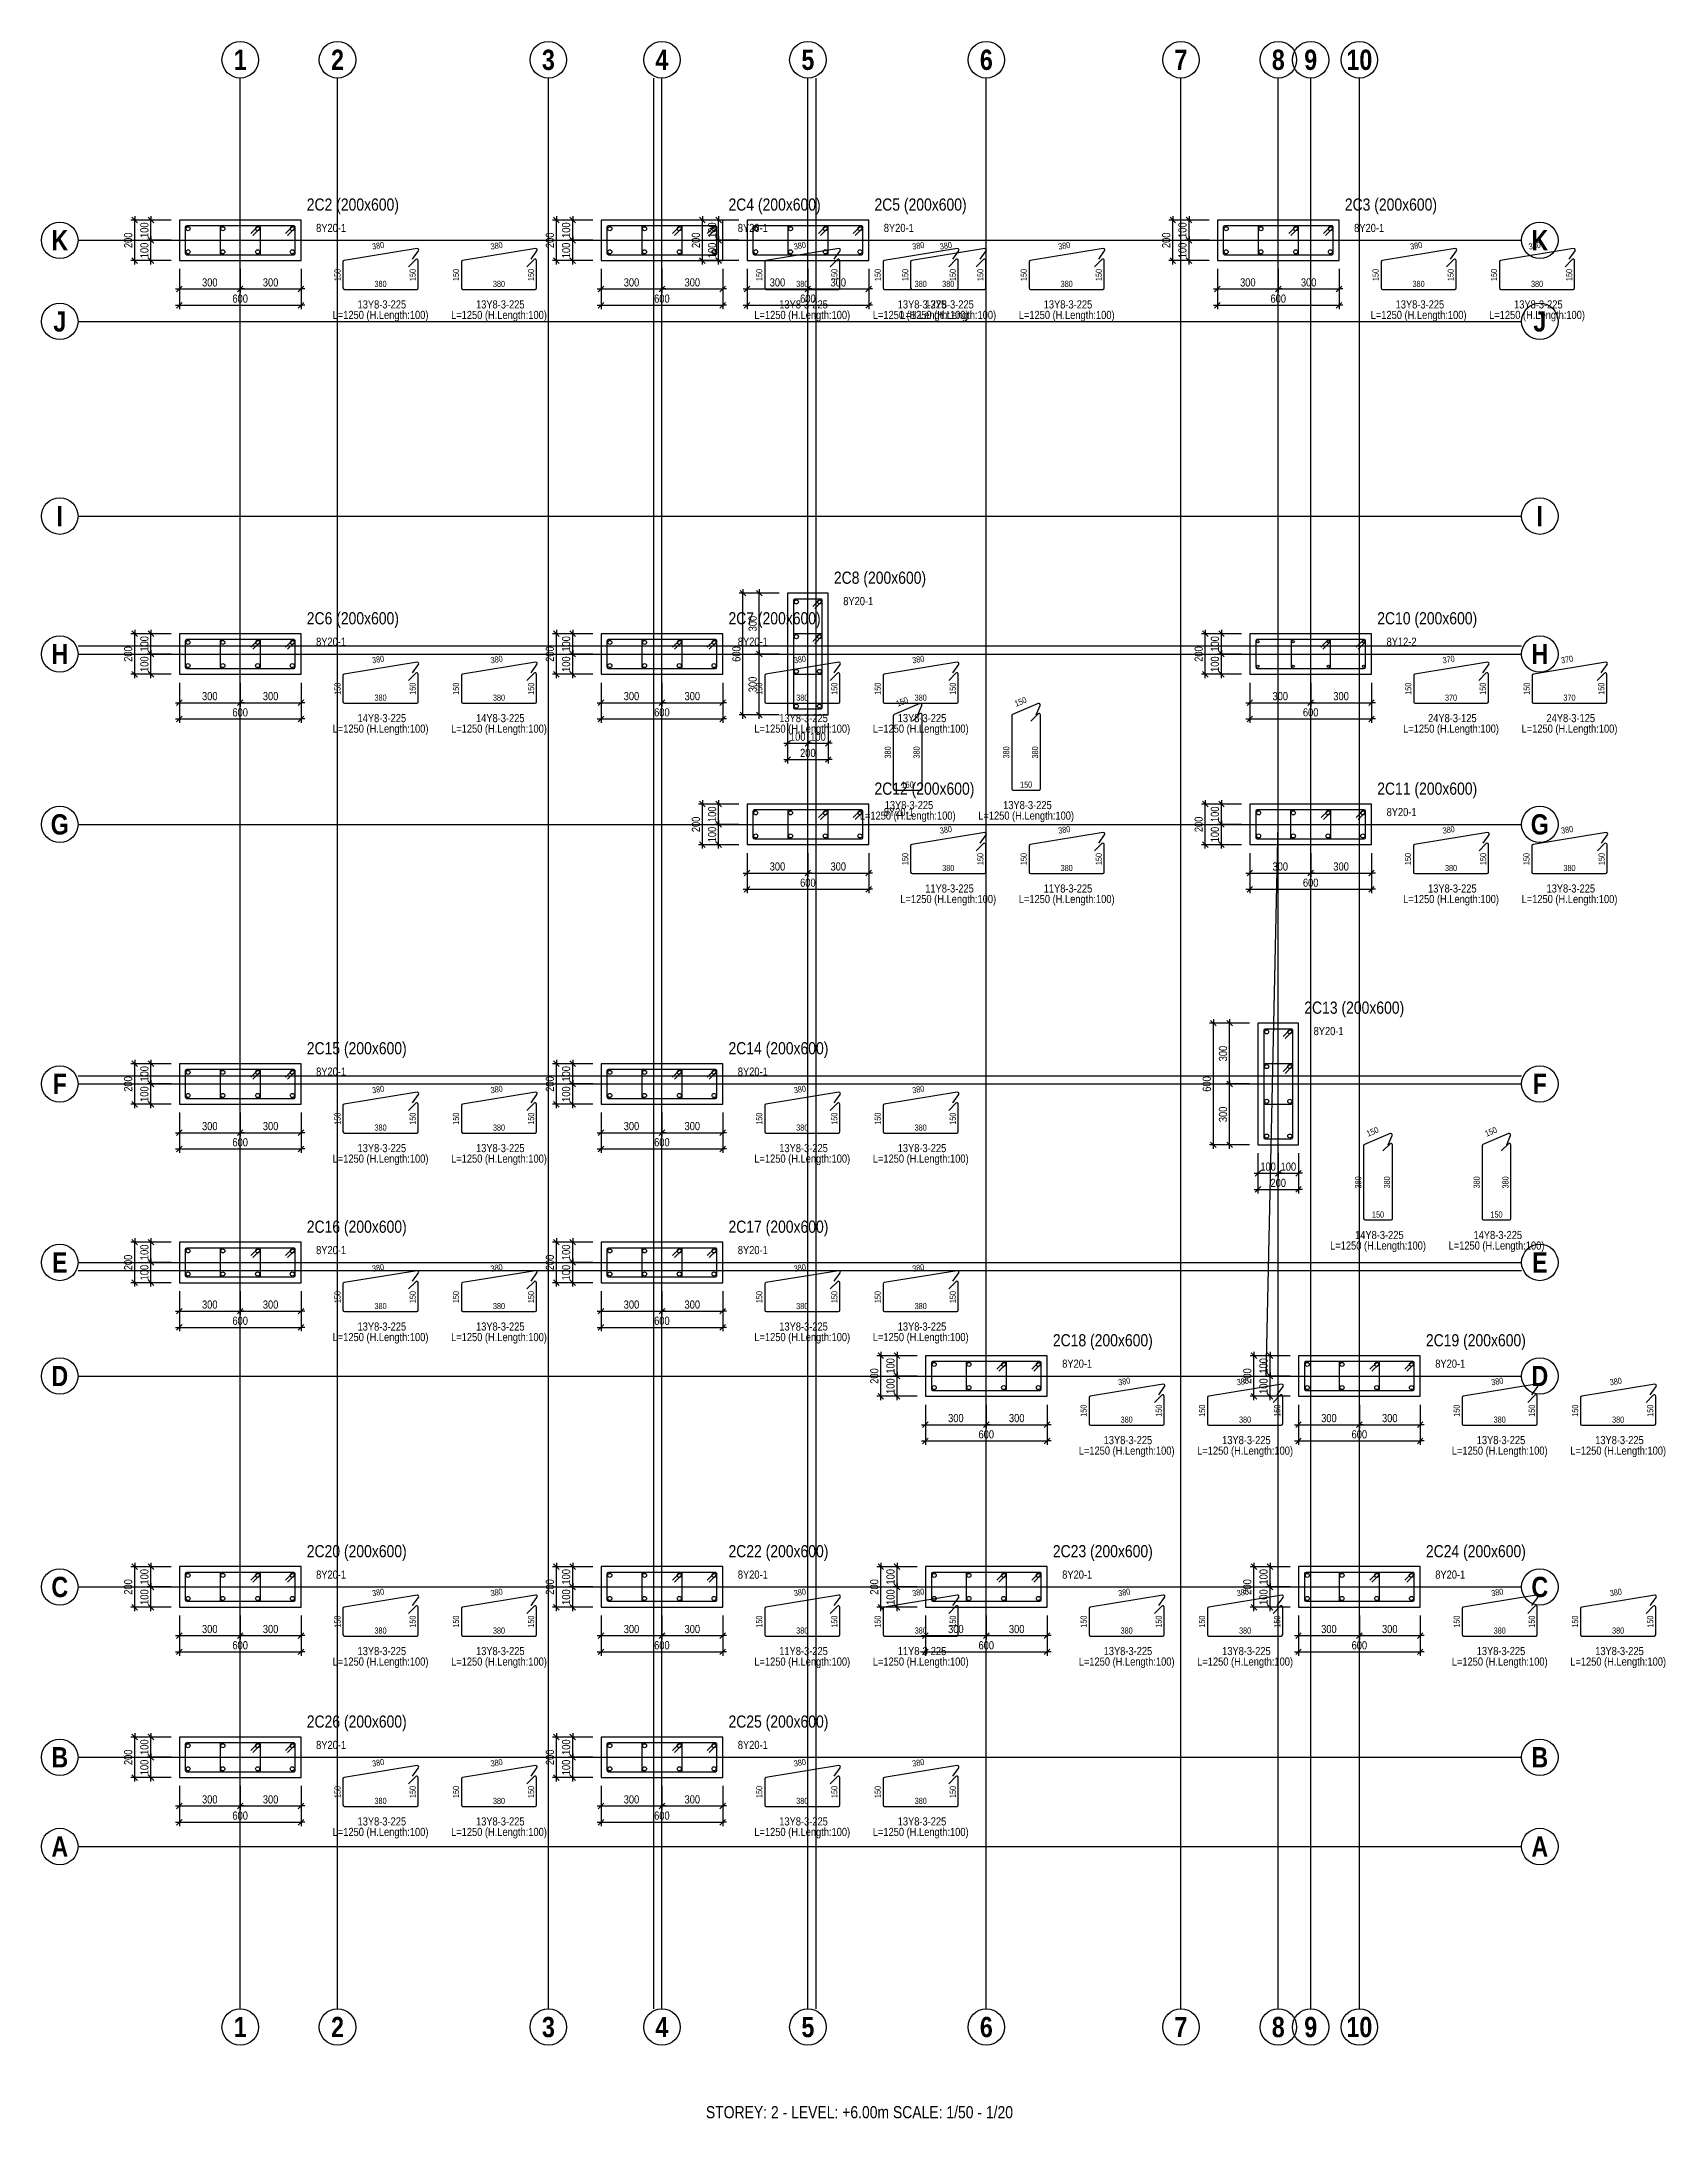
# Model space of a CAD drawing. Extents: x 0 to 206258, y -403073 to 0.
# Drawn here: x 44712 to 64737, y -83940 to -58338 of the extents above; entities that cross this region are included whole.
import ezdxf
from ezdxf.enums import TextEntityAlignment as Align
from ezdxf.lldxf.tags import DXFTag

# ---------------------------------------------------------------- set-up
doc = ezdxf.new("R2010")
doc.units = 0
doc.header["$LTSCALE"] = 1000
for name, color, linetype in [('Axis Circle(Dir 1)', 150, 'Continuous'), ('Axis Circle(Dir 2)', 150, 'Continuous'), ('Axis Label(Dir 1)', 7, 'Continuous'), ('Axis Label(Dir 2)', 7, 'Continuous'), ('Axis Line(Dir 1)', 8, 'CENTER2'), ('Axis Line(Dir 2)', 150, 'CENTER2'), ('Column Line(D)', 1, 'Continuous'), ('Dimension Line', 5, 'Continuous'), ('Link Line', 3, 'Continuous'), ('Quantity Table Title', 1, 'Continuous'), ('Rebar Length Text', 8, 'Continuous'), ('Rebar Line', 7, 'Continuous'), ('Top Rebar Label', 6, 'Continuous')]:
    doc.layers.add(name, color=color, linetype=linetype)
for name, color, linetype, true_color in [('Column Label(D)', 12, 'Continuous', 0xbd0000), ('Ghost Axis Line', 254, 'Continuous', 0xbebebe), ('Link Label', 94, 'Continuous', 0x008100), ('Link Length Text', 94, 'Continuous', 0x008100)]:
    doc.layers.add(name, color=color, linetype=linetype, true_color=true_color)
doc.styles.add('Axis Label(Dir 1)', font='ARIALNB.TTF', dxfattribs={"height": 250})
doc.styles.add('Axis Label(Dir 2)', font='ARIALNB.TTF', dxfattribs={"height": 250})
doc.styles.add('Column Label(D)', font='ARIALN.TTF', dxfattribs={"height": 150})
doc.styles.add('Dimension Text', font='ARIALN.TTF', dxfattribs={"height": 100})
doc.styles.add('Link Label', font='ARIALN.TTF', dxfattribs={"height": 100})
doc.styles.add('Link Length Text', font='ARIALN.TTF', dxfattribs={"height": 100})
doc.styles.add('Quantity Table Title', font='ARIALN.TTF', dxfattribs={"height": 150})
doc.styles.add('Rebar Length Text', font='ARIALN.TTF', dxfattribs={"height": 75})
doc.styles.add('Top Rebar Label', font='ARIALN.TTF', dxfattribs={"height": 100})
tags = doc.linetypes.add('CENTER2', pattern=[1.125, 0.75, -0.125, 0.125, -0.125]).pattern_tags.tags
tags[10:11] = [DXFTag(74, 4), DXFTag(75, 0), DXFTag(340, '0'), DXFTag(46, 0.0), DXFTag(50, 0.0), DXFTag(44, 0.0), DXFTag(45, 0.0)]
tags[8:9] = [DXFTag(74, 4), DXFTag(75, 0), DXFTag(340, '0'), DXFTag(46, 0.0), DXFTag(50, 0.0), DXFTag(44, 0.0), DXFTag(45, 0.0)]
tags[6:7] = [DXFTag(74, 4), DXFTag(75, 0), DXFTag(340, '0'), DXFTag(46, 0.0), DXFTag(50, 0.0), DXFTag(44, 0.0), DXFTag(45, 0.0)]
tags[4:5] = [DXFTag(74, 4), DXFTag(75, 0), DXFTag(340, '0'), DXFTag(46, 0.0), DXFTag(50, 0.0), DXFTag(44, 0.0), DXFTag(45, 0.0)]
doc.dimstyles.new('COLUMNAPP', dxfattribs={"dimtxt": 100, "dimasz": 30, "dimexe": 48.3, "dimexo": 103.5, "dimgap": 30, "dimtad": 1, "dimtoh": 1, "dimdec": 1, "dimlfac": 0.4, "dimdsep": 46, "dimtxsty": 'Dimension Text', "dimblk": 'PCDIM_TICK', "dimcen": 0.09, "dimclrd": 5, "dimclre": 5, "dimclrt": 5, "dimadec": 1, "dimazin": 0, "dimtp": 1, "dimtm": 1, "dimtfac": 1, "dimtdec": 4, "dimtofl": 0, "dimtmove": 0, "dimatfit": 3, "dimfxl": 1, "dimtolj": 1, "dimtzin": 0, "dimarcsym": 0})

msp = doc.modelspace()

# ---------------------------------------------------------------- texts
at = {"layer": 'Axis Label(Dir 1)', "transparency": 33554687, "style": 'Axis Label(Dir 1)'}
for s, p in [('K', (44937.442, -60787.707)), ('K', (63187.442, -60787.707)), ('J', (44937.442, -61787.707)), ('J', (63187.442, -61787.707)), ('I', (44937.442, -64187.707)), ('I', (63187.442, -64187.707)), ('H', (44937.442, -65887.707)), ('H', (63187.442, -65887.707)), ('G', (44937.442, -67987.707)), ('G', (63187.442, -67987.707)), ('F', (44937.442, -71187.707)), ('F', (63187.442, -71187.707)), ('E', (44937.442, -73387.707)), ('E', (63187.442, -73387.707)), ('D', (44937.442, -74787.707)), ('D', (63187.442, -74787.707)), ('C', (44937.442, -77387.707)), ('C', (63187.442, -77387.707)), ('B', (44937.442, -79487.707)), ('B', (63187.442, -79487.707)), ('A', (44937.442, -80587.707)), ('A', (63187.442, -80587.707))]:
    msp.add_text(s, height=250, dxfattribs=at).set_placement(p, align=Align.MIDDLE_CENTER)
at = {"layer": 'Axis Label(Dir 2)', "transparency": 33554687, "style": 'Axis Label(Dir 2)'}
for s, p in [('1', (47162.442, -58562.707)), ('2', (48362.442, -58562.707)), ('3', (50962.442, -58562.707)), ('4', (52362.442, -58562.707)), ('5', (54162.442, -58562.707)), ('6', (56362.442, -58562.707)), ('7', (58762.442, -58562.707)), ('8', (59962.442, -58562.707)), ('9', (60362.442, -58562.707)), ('10', (60962.442, -58562.707)), ('1', (47162.442, -82812.707)), ('2', (48362.442, -82812.707)), ('3', (50962.442, -82812.707)), ('4', (52362.442, -82812.707)), ('5', (54162.442, -82812.707)), ('6', (56362.442, -82812.707)), ('7', (58762.442, -82812.707)), ('8', (59962.442, -82812.707)), ('9', (60362.442, -82812.707)), ('10', (60962.442, -82812.707))]:
    msp.add_text(s, height=250, dxfattribs=at).set_placement(p, align=Align.MIDDLE_CENTER)
at = {"layer": 'Column Label(D)', "transparency": 33554687, "style": 'Column Label(D)'}
for s, p in [('2C2 (200x600)', (47983.153, -60466.996)), ('2C4 (200x600)', (53183.153, -60466.996)), ('2C5 (200x600)', (54983.153, -60466.996)), ('2C3 (200x600)', (60783.153, -60466.996)), ('2C8 (200x600)', (54483.153, -65066.996)), ('2C6 (200x600)', (47983.153, -65566.996)), ('2C7 (200x600)', (53183.153, -65566.996)), ('2C10 (200x600)', (61183.153, -65566.996)), ('2C12 (200x600)', (54983.153, -67666.996)), ('2C11 (200x600)', (61183.153, -67666.996)), ('2C13 (200x600)', (60283.153, -70366.996)), ('2C15 (200x600)', (47983.153, -70866.996)), ('2C14 (200x600)', (53183.153, -70866.996)), ('2C16 (200x600)', (47983.153, -73066.996)), ('2C17 (200x600)', (53183.153, -73066.996)), ('2C18 (200x600)', (57183.153, -74466.996)), ('2C19 (200x600)', (61783.153, -74466.996)), ('2C20 (200x600)', (47983.153, -77066.996)), ('2C22 (200x600)', (53183.153, -77066.996)), ('2C23 (200x600)', (57183.153, -77066.996)), ('2C24 (200x600)', (61783.153, -77066.996)), ('2C26 (200x600)', (47983.153, -79166.996)), ('2C25 (200x600)', (53183.153, -79166.996))]:
    msp.add_text(s, height=150, dxfattribs=at).set_placement(p, align=Align.BOTTOM_LEFT)
at = {"layer": 'Link Label', "transparency": 33554687, "style": 'Link Label'}
for s, p in [(' 13Y8-3-225', (48892.737, -61627.707)), (' 13Y8-3-225', (50353.327, -61627.707)), (' 13Y8-3-225', (54092.737, -61627.707)), (' 13Y8-3-225', (55553.327, -61627.707)), (' 13Y8-3-225', (55892.737, -61627.707)), (' 13Y8-3-225', (57353.327, -61627.707)), (' 13Y8-3-225', (61692.737, -61627.707)), (' 13Y8-3-225', (63153.327, -61627.707)), (' 14Y8-3-225', (48892.737, -66727.707)), (' 14Y8-3-225', (50353.327, -66727.707)), (' 13Y8-3-225', (54092.737, -66727.707)), (' 13Y8-3-225', (55553.327, -66727.707)), (' 24Y8-3-125', (62092.737, -66727.707)), (' 24Y8-3-125', (63553.327, -66727.707)), (' 13Y8-3-225', (55392.737, -67799.374)), (' 13Y8-3-225', (56853.327, -67799.374)), (' 11Y8-3-225', (55892.737, -68827.707)), (' 11Y8-3-225', (57353.327, -68827.707)), (' 13Y8-3-225', (62092.737, -68827.707)), (' 13Y8-3-225', (63553.327, -68827.707)), (' 13Y8-3-225', (48892.737, -72027.707)), (' 13Y8-3-225', (50353.327, -72027.707)), (' 13Y8-3-225', (54092.737, -72027.707)), (' 13Y8-3-225', (55553.327, -72027.707)), (' 14Y8-3-225', (61192.737, -73099.374)), (' 14Y8-3-225', (62653.327, -73099.374)), (' 13Y8-3-225', (48892.737, -74227.707)), (' 13Y8-3-225', (50353.327, -74227.707)), (' 13Y8-3-225', (54092.737, -74227.707)), (' 13Y8-3-225', (55553.327, -74227.707)), (' 13Y8-3-225', (58092.737, -75627.707)), (' 13Y8-3-225', (59553.327, -75627.707)), (' 13Y8-3-225', (62692.737, -75627.707)), (' 13Y8-3-225', (64153.327, -75627.707)), (' 13Y8-3-225', (48892.737, -78227.707)), (' 13Y8-3-225', (50353.327, -78227.707)), (' 11Y8-3-225', (54092.737, -78227.707)), (' 11Y8-3-225', (55553.327, -78227.707)), (' 13Y8-3-225', (58092.737, -78227.707)), (' 13Y8-3-225', (59553.327, -78227.707)), (' 13Y8-3-225', (62692.737, -78227.707)), (' 13Y8-3-225', (64153.327, -78227.707)), (' 13Y8-3-225', (48892.737, -80327.707)), (' 13Y8-3-225', (50353.327, -80327.707)), (' 13Y8-3-225', (54092.737, -80327.707)), (' 13Y8-3-225', (55553.327, -80327.707))]:
    msp.add_text(s, height=100, dxfattribs=at).set_placement(p, align=Align.CENTER)
at = {"layer": 'Link Length Text', "transparency": 33554687, "style": 'Link Length Text'}
for p in [(48892.737, -61757.707), (50353.327, -61757.707), (54092.737, -61757.707), (55553.327, -61757.707), (55892.737, -61757.707), (57353.327, -61757.707), (61692.737, -61757.707), (63153.327, -61757.707), (48892.737, -66857.707), (50353.327, -66857.707), (54092.737, -66857.707), (55553.327, -66857.707), (62092.737, -66857.707), (63553.327, -66857.707), (55392.737, -67929.374), (56853.327, -67929.374), (55892.737, -68957.707), (57353.327, -68957.707), (62092.737, -68957.707), (63553.327, -68957.707), (48892.737, -72157.707), (50353.327, -72157.707), (54092.737, -72157.707), (55553.327, -72157.707), (61192.737, -73229.374), (62653.327, -73229.374), (48892.737, -74357.707), (50353.327, -74357.707), (54092.737, -74357.707), (55553.327, -74357.707), (58092.737, -75757.707), (59553.327, -75757.707), (62692.737, -75757.707), (64153.327, -75757.707), (48892.737, -78357.707), (50353.327, -78357.707), (54092.737, -78357.707), (55553.327, -78357.707), (58092.737, -78357.707), (59553.327, -78357.707), (62692.737, -78357.707), (64153.327, -78357.707), (48892.737, -80457.707), (50353.327, -80457.707), (54092.737, -80457.707), (55553.327, -80457.707)]:
    msp.add_text('L=1250 (H.Length:100)', height=100, dxfattribs=at).set_placement(p, align=Align.CENTER)
at = {"layer": 'Quantity Table Title', "transparency": 33554687, "style": 'Quantity Table Title'}
msp.add_text('STOREY: 2 - LEVEL: +6.00m SCALE: 1/50 - 1/20', height=150, dxfattribs=at).set_placement((54798.032, -83787.707), align=Align.TOP_CENTER)
at = {"layer": 'Rebar Length Text', "transparency": 33554687, "style": 'Rebar Length Text'}
for s, rotation, p in [('380', 9.1947432, (48869.077, -60891.537)), ('380', 9.1947432, (50329.667, -60891.537)), ('380', 9.1947432, (54069.077, -60891.537)), ('380', 9.1947432, (55529.667, -60891.537)), ('380', 9.1947432, (55869.077, -60891.537)), ('380', 9.1947432, (57329.666, -60891.537)), ('380', 9.1947432, (61669.077, -60891.537)), ('380', 9.1947432, (63129.666, -60891.537)), ('150', 90, (48399.404, -61215.207)), ('150', 90, (49326.071, -61215.207)), ('150', 90, (49859.994, -61215.207)), ('150', 90, (50786.661, -61215.207)), ('150', 90, (53599.404, -61215.207)), ('150', 90, (54526.071, -61215.207)), ('150', 90, (55059.994, -61215.207)), ('150', 90, (55399.404, -61215.207)), ('150', 90, (55986.661, -61215.207)), ('150', 90, (56326.071, -61215.207)), ('150', 90, (56859.994, -61215.207)), ('150', 90, (57786.66, -61215.207)), ('150', 90, (61199.404, -61215.207)), ('150', 90, (62126.071, -61215.207)), ('150', 90, (62659.994, -61215.207)), ('150', 90, (63586.66, -61215.207)), ('380', 9.1947432, (48869.077, -65991.537)), ('380', 9.1947432, (50329.667, -65991.537)), ('380', 9.1947432, (54069.077, -65991.537)), ('380', 9.1947432, (55529.667, -65991.537)), ('370', 9.2602215, (62068.914, -65991.591)), ('370', 9.2602215, (63529.504, -65991.591)), ('150', 90, (48399.404, -66315.207)), ('150', 90, (49326.071, -66315.207)), ('150', 90, (49859.994, -66315.207)), ('150', 90, (50786.661, -66315.207)), ('150', 90, (53599.404, -66315.207)), ('150', 90, (54526.071, -66315.207)), ('150', 90, (55059.994, -66315.207)), ('150', 90, (55986.661, -66315.207)), ('150', 90, (61602.737, -66315.207)), ('150', 90, (62522.737, -66315.207)), ('150', 90, (63063.327, -66315.207)), ('150', 90, (63983.327, -66315.207)), ('150', 22.9057699, (55338.959, -66510.431)), ('150', 22.9057699, (56799.548, -66510.43)), ('380', 90, (55185.237, -67101.041)), ('380', 90, (55540.237, -67101.041)), ('380', 90, (56645.827, -67101.04)), ('380', 90, (57000.827, -67101.04)), ('380', 9.1947432, (55869.077, -68091.537)), ('380', 9.1947432, (57329.666, -68091.537)), ('380', 9.1947432, (62069.077, -68091.537)), ('380', 9.1947432, (63529.666, -68091.537)), ('150', 90, (55399.404, -68415.207)), ('150', 90, (56326.071, -68415.207)), ('150', 90, (56859.994, -68415.207)), ('150', 90, (57786.66, -68415.207)), ('150', 90, (61599.404, -68415.207)), ('150', 90, (62526.071, -68415.207)), ('150', 90, (63059.994, -68415.207)), ('150', 90, (63986.66, -68415.207)), ('380', 9.1947432, (48869.077, -71291.537)), ('380', 9.1947432, (50329.667, -71291.537)), ('380', 9.1947432, (54069.077, -71291.537)), ('380', 9.1947432, (55529.667, -71291.537)), ('150', 90, (48399.404, -71615.207)), ('150', 90, (49326.071, -71615.207)), ('150', 90, (49859.994, -71615.207)), ('150', 90, (50786.661, -71615.207)), ('150', 90, (53599.404, -71615.207)), ('150', 90, (54526.071, -71615.207)), ('150', 90, (55059.994, -71615.207)), ('150', 90, (55986.661, -71615.207)), ('150', 22.9057699, (61138.959, -71810.431)), ('150', 22.9057699, (62599.548, -71810.43)), ('380', 90, (60985.237, -72401.041)), ('380', 90, (61340.237, -72401.041)), ('380', 90, (62445.827, -72401.04)), ('380', 90, (62800.827, -72401.04)), ('380', 9.1947432, (48869.077, -73491.537)), ('380', 9.1947432, (50329.667, -73491.537)), ('380', 9.1947432, (54069.077, -73491.537)), ('380', 9.1947432, (55529.667, -73491.537)), ('150', 90, (48399.404, -73815.207)), ('150', 90, (49326.071, -73815.207)), ('150', 90, (49859.994, -73815.207)), ('150', 90, (50786.661, -73815.207)), ('150', 90, (53599.404, -73815.207)), ('150', 90, (54526.071, -73815.207)), ('150', 90, (55059.994, -73815.207)), ('150', 90, (55986.661, -73815.207)), ('380', 9.1947432, (58069.077, -74891.537)), ('380', 9.1947432, (59529.666, -74891.537)), ('380', 9.1947432, (62669.077, -74891.537)), ('380', 9.1947432, (64129.666, -74891.537)), ('150', 90, (57599.404, -75215.207)), ('150', 90, (58526.071, -75215.207)), ('150', 90, (59059.994, -75215.207)), ('150', 90, (59986.66, -75215.207)), ('150', 90, (62199.404, -75215.207)), ('150', 90, (63126.071, -75215.207)), ('150', 90, (63659.994, -75215.207)), ('150', 90, (64586.66, -75215.207)), ('380', 9.1947432, (48869.077, -77491.537)), ('380', 9.1947432, (50329.667, -77491.537)), ('380', 9.1947432, (54069.077, -77491.537)), ('380', 9.1947432, (55529.667, -77491.537)), ('380', 9.1947432, (58069.077, -77491.537)), ('380', 9.1947432, (59529.666, -77491.537)), ('380', 9.1947432, (62669.077, -77491.537)), ('380', 9.1947432, (64129.666, -77491.537)), ('150', 90, (48399.404, -77815.207)), ('150', 90, (49326.071, -77815.207)), ('150', 90, (49859.994, -77815.207)), ('150', 90, (50786.661, -77815.207)), ('150', 90, (53599.404, -77815.207)), ('150', 90, (54526.071, -77815.207)), ('150', 90, (55059.994, -77815.207)), ('150', 90, (55986.661, -77815.207)), ('150', 90, (57599.404, -77815.207)), ('150', 90, (58526.071, -77815.207)), ('150', 90, (59059.994, -77815.207)), ('150', 90, (59986.66, -77815.207)), ('150', 90, (62199.404, -77815.207)), ('150', 90, (63126.071, -77815.207)), ('150', 90, (63659.994, -77815.207)), ('150', 90, (64586.66, -77815.207)), ('380', 9.1947432, (48869.077, -79591.537)), ('380', 9.1947432, (50329.667, -79591.537)), ('380', 9.1947432, (54069.077, -79591.537)), ('380', 9.1947432, (55529.667, -79591.537)), ('150', 90, (48399.404, -79915.207)), ('150', 90, (49326.071, -79915.207)), ('150', 90, (49859.994, -79915.207)), ('150', 90, (50786.661, -79915.207)), ('150', 90, (53599.404, -79915.207)), ('150', 90, (54526.071, -79915.207)), ('150', 90, (55059.994, -79915.207)), ('150', 90, (55986.661, -79915.207))]:
    msp.add_text(s, height=75, rotation=rotation, dxfattribs=at).set_placement(p, align=Align.CENTER)
for s, p in [('380', (48892.737, -61362.707)), ('380', (50353.327, -61362.707)), ('380', (54092.737, -61362.707)), ('380', (55553.327, -61362.707)), ('380', (55892.737, -61362.707)), ('380', (57353.327, -61362.707)), ('380', (61692.737, -61362.707)), ('380', (63153.327, -61362.707)), ('380', (48892.737, -66462.707)), ('380', (50353.327, -66462.707)), ('380', (54092.737, -66462.707)), ('380', (55553.327, -66462.707)), ('370', (62092.737, -66462.707)), ('370', (63553.327, -66462.707)), ('150', (55392.737, -67534.374)), ('150', (56853.327, -67534.374)), ('380', (55892.737, -68562.707)), ('380', (57353.327, -68562.707)), ('380', (62092.737, -68562.707)), ('380', (63553.327, -68562.707)), ('380', (48892.737, -71762.707)), ('380', (50353.327, -71762.707)), ('380', (54092.737, -71762.707)), ('380', (55553.327, -71762.707)), ('150', (61192.737, -72834.374)), ('150', (62653.327, -72834.374)), ('380', (48892.737, -73962.707)), ('380', (50353.327, -73962.707)), ('380', (54092.737, -73962.707)), ('380', (55553.327, -73962.707)), ('380', (58092.737, -75362.707)), ('380', (59553.327, -75362.707)), ('380', (62692.737, -75362.707)), ('380', (64153.327, -75362.707)), ('380', (48892.737, -77962.707)), ('380', (50353.327, -77962.707)), ('380', (54092.737, -77962.707)), ('380', (55553.327, -77962.707)), ('380', (58092.737, -77962.707)), ('380', (59553.327, -77962.707)), ('380', (62692.737, -77962.707)), ('380', (64153.327, -77962.707)), ('380', (48892.737, -80062.707)), ('380', (50353.327, -80062.707)), ('380', (54092.737, -80062.707)), ('380', (55553.327, -80062.707))]:
    msp.add_text(s, height=75, dxfattribs=at).set_placement(p, align=Align.CENTER)
at = {"layer": 'Top Rebar Label', "transparency": 33554687, "style": 'Top Rebar Label'}
for s, p in [(' 8Y20-1', (48066.486, -60715.433)), (' 8Y20-1', (53266.486, -60715.433)), (' 8Y20-1', (55066.486, -60715.433)), (' 8Y20-1', (60866.486, -60715.433)), (' 8Y20-1', (54566.486, -65315.433)), (' 8Y20-1', (48066.486, -65815.433)), (' 8Y20-1', (53266.486, -65815.433)), (' 8Y12-2', (61266.486, -65815.433)), (' 8Y20-1', (55066.486, -67915.433)), (' 8Y20-1', (61266.486, -67915.433)), (' 8Y20-1', (60366.486, -70615.433)), (' 8Y20-1', (48066.486, -71115.433)), (' 8Y20-1', (53266.486, -71115.433)), (' 8Y20-1', (48066.486, -73315.433)), (' 8Y20-1', (53266.486, -73315.433)), (' 8Y20-1', (57266.486, -74715.433)), (' 8Y20-1', (61866.486, -74715.433)), (' 8Y20-1', (48066.486, -77315.433)), (' 8Y20-1', (53266.486, -77315.433)), (' 8Y20-1', (57266.486, -77315.433)), (' 8Y20-1', (61866.486, -77315.433)), (' 8Y20-1', (48066.486, -79415.433)), (' 8Y20-1', (53266.486, -79415.433))]:
    msp.add_text(s, height=100, dxfattribs=at).set_placement(p, align=Align.BOTTOM_LEFT)

# ---------------------------------------------------------------- blocks, each defined once
blk = doc.blocks.new('PCDIM_TICK')
at = {"layer": 'Dimension Line', "color": 0, "transparency": 33554687}
for p, q in [((1.15, 1.15), (-1.15, -1.15)), ((1.61, 0), (0, 0))]:
    blk.add_line(p, q, dxfattribs=at)
blk = doc.blocks.new('*U1437')
at = {"layer": 'Dimension Line', "color": 5, "true_color": 0x0000ff, "transparency": 16777216}
for p, q in [((59212, -61141), (59212, -61436)), ((59962, -61141), (59962, -61436)), ((59212, -61388), (59962, -61388))]:
    blk.add_line(p, q, dxfattribs=at)
at = {"layer": 'Dimension Line', "color": 5, "true_color": 0x0000ff, "transparency": 16777216, "xscale": 30, "yscale": 30, "rotation": 180.0000000000004}
blk.add_blockref('PCDIM_TICK', (59212, -61388), dxfattribs=at)
at = {"layer": 'Dimension Line', "color": 5, "true_color": 0x0000ff, "transparency": 16777216, "xscale": 30, "yscale": 30}
blk.add_blockref('PCDIM_TICK', (59962, -61388), dxfattribs=at)
at = {"layer": 'Dimension Line', "color": 5, "true_color": 0x0000ff, "transparency": 16777216, "insert": (59587, -61358), "char_height": 100, "width": 181.5, "attachment_point": 8, "style": 'Dimension Text'}
blk.add_mtext('300', dxfattribs=at)
blk = doc.blocks.new('*U1438')
at = {"layer": 'Dimension Line', "color": 5, "true_color": 0x0000ff, "transparency": 16777216}
for p, q in [((59962, -61141), (59962, -61436)), ((60712, -61141), (60712, -61436)), ((59962, -61388), (60712, -61388))]:
    blk.add_line(p, q, dxfattribs=at)
at = {"layer": 'Dimension Line', "color": 5, "true_color": 0x0000ff, "transparency": 16777216, "xscale": 30, "yscale": 30, "rotation": 180.0000000000004}
blk.add_blockref('PCDIM_TICK', (59962, -61388), dxfattribs=at)
at = {"layer": 'Dimension Line', "color": 5, "true_color": 0x0000ff, "transparency": 16777216, "xscale": 30, "yscale": 30}
blk.add_blockref('PCDIM_TICK', (60712, -61388), dxfattribs=at)
at = {"layer": 'Dimension Line', "color": 5, "true_color": 0x0000ff, "transparency": 16777216, "insert": (60337, -61358), "char_height": 100, "width": 181.5, "attachment_point": 8, "style": 'Dimension Text'}
blk.add_mtext('300', dxfattribs=at)
blk = doc.blocks.new('*U1439')
at = {"layer": 'Dimension Line', "color": 5, "true_color": 0x0000ff, "transparency": 16777216}
for p, q in [((59212, -61141), (59212, -61636)), ((60712, -61141), (60712, -61636)), ((59212, -61588), (60712, -61588))]:
    blk.add_line(p, q, dxfattribs=at)
at = {"layer": 'Dimension Line', "color": 5, "true_color": 0x0000ff, "transparency": 16777216, "xscale": 30, "yscale": 30, "rotation": 180.0000000000004}
blk.add_blockref('PCDIM_TICK', (59212, -61588), dxfattribs=at)
at = {"layer": 'Dimension Line', "color": 5, "true_color": 0x0000ff, "transparency": 16777216, "xscale": 30, "yscale": 30}
blk.add_blockref('PCDIM_TICK', (60712, -61588), dxfattribs=at)
at = {"layer": 'Dimension Line', "color": 5, "true_color": 0x0000ff, "transparency": 16777216, "insert": (59962, -61558), "char_height": 100, "width": 181.97, "attachment_point": 8, "style": 'Dimension Text'}
blk.add_mtext('600', dxfattribs=at)
blk = doc.blocks.new('*U1440')
at = {"layer": 'Dimension Line', "color": 5, "true_color": 0x0000ff, "transparency": 16777216}
for p, q in [((59109, -60788), (58814, -60788)), ((58862, -61038), (58862, -60788)), ((59109, -61038), (58814, -61038))]:
    blk.add_line(p, q, dxfattribs=at)
at = {"layer": 'Dimension Line', "color": 5, "true_color": 0x0000ff, "transparency": 16777216, "xscale": 30, "yscale": 30}
for p, rotation in [((58862, -60788), 89.99999999999447), ((58862, -61038), 269.9999999999834)]:
    blk.add_blockref('PCDIM_TICK', p, dxfattribs=dict(at, rotation=rotation))
at = {"layer": 'Dimension Line', "color": 5, "true_color": 0x0000ff, "transparency": 16777216, "insert": (58832, -60913), "char_height": 100, "width": 173.93, "attachment_point": 8, "rotation": 90, "style": 'Dimension Text'}
blk.add_mtext('100', dxfattribs=at)
blk = doc.blocks.new('*U1441')
at = {"layer": 'Dimension Line', "color": 5, "true_color": 0x0000ff, "transparency": 16777216}
for p, q in [((59109, -60538), (58814, -60538)), ((58862, -60788), (58862, -60538)), ((59109, -60788), (58814, -60788))]:
    blk.add_line(p, q, dxfattribs=at)
at = {"layer": 'Dimension Line', "color": 5, "true_color": 0x0000ff, "transparency": 16777216, "xscale": 30, "yscale": 30}
for p, rotation in [((58862, -60538), 89.99999999999447), ((58862, -60788), 269.9999999999834)]:
    blk.add_blockref('PCDIM_TICK', p, dxfattribs=dict(at, rotation=rotation))
at = {"layer": 'Dimension Line', "color": 5, "true_color": 0x0000ff, "transparency": 16777216, "insert": (58832, -60663), "char_height": 100, "width": 173.93, "attachment_point": 8, "rotation": 90, "style": 'Dimension Text'}
blk.add_mtext('100', dxfattribs=at)
blk = doc.blocks.new('*U1442')
at = {"layer": 'Dimension Line', "color": 5, "true_color": 0x0000ff, "transparency": 16777216}
for p, q in [((59109, -60538), (58614, -60538)), ((58662, -61038), (58662, -60538)), ((59109, -61038), (58614, -61038))]:
    blk.add_line(p, q, dxfattribs=at)
at = {"layer": 'Dimension Line', "color": 5, "true_color": 0x0000ff, "transparency": 16777216, "xscale": 30, "yscale": 30}
for p, rotation in [((58662, -60538), 89.99999999999447), ((58662, -61038), 269.9999999999834)]:
    blk.add_blockref('PCDIM_TICK', p, dxfattribs=dict(at, rotation=rotation))
at = {"layer": 'Dimension Line', "color": 5, "true_color": 0x0000ff, "transparency": 16777216, "insert": (58632, -60788), "char_height": 100, "width": 182.77, "attachment_point": 8, "rotation": 90, "style": 'Dimension Text'}
blk.add_mtext('200', dxfattribs=at)
blk = doc.blocks.new('*U1443')
at = {"layer": 'Dimension Line', "color": 5, "true_color": 0x0000ff, "transparency": 16777216}
for p, q in [((51612, -61141), (51612, -61436)), ((52362, -61141), (52362, -61436)), ((51612, -61388), (52362, -61388))]:
    blk.add_line(p, q, dxfattribs=at)
at = {"layer": 'Dimension Line', "color": 5, "true_color": 0x0000ff, "transparency": 16777216, "xscale": 30, "yscale": 30, "rotation": 180.0000000000004}
blk.add_blockref('PCDIM_TICK', (51612, -61388), dxfattribs=at)
at = {"layer": 'Dimension Line', "color": 5, "true_color": 0x0000ff, "transparency": 16777216, "xscale": 30, "yscale": 30}
blk.add_blockref('PCDIM_TICK', (52362, -61388), dxfattribs=at)
at = {"layer": 'Dimension Line', "color": 5, "true_color": 0x0000ff, "transparency": 16777216, "insert": (51987, -61358), "char_height": 100, "width": 181.5, "attachment_point": 8, "style": 'Dimension Text'}
blk.add_mtext('300', dxfattribs=at)
blk = doc.blocks.new('*U1444')
at = {"layer": 'Dimension Line', "color": 5, "true_color": 0x0000ff, "transparency": 16777216}
for p, q in [((52362, -61141), (52362, -61436)), ((53112, -61141), (53112, -61436)), ((52362, -61388), (53112, -61388))]:
    blk.add_line(p, q, dxfattribs=at)
at = {"layer": 'Dimension Line', "color": 5, "true_color": 0x0000ff, "transparency": 16777216, "xscale": 30, "yscale": 30, "rotation": 180.0000000000004}
blk.add_blockref('PCDIM_TICK', (52362, -61388), dxfattribs=at)
at = {"layer": 'Dimension Line', "color": 5, "true_color": 0x0000ff, "transparency": 16777216, "xscale": 30, "yscale": 30}
blk.add_blockref('PCDIM_TICK', (53112, -61388), dxfattribs=at)
at = {"layer": 'Dimension Line', "color": 5, "true_color": 0x0000ff, "transparency": 16777216, "insert": (52737, -61358), "char_height": 100, "width": 181.5, "attachment_point": 8, "style": 'Dimension Text'}
blk.add_mtext('300', dxfattribs=at)
blk = doc.blocks.new('*U1445')
at = {"layer": 'Dimension Line', "color": 5, "true_color": 0x0000ff, "transparency": 16777216}
for p, q in [((51612, -61141), (51612, -61636)), ((53112, -61141), (53112, -61636)), ((51612, -61588), (53112, -61588))]:
    blk.add_line(p, q, dxfattribs=at)
at = {"layer": 'Dimension Line', "color": 5, "true_color": 0x0000ff, "transparency": 16777216, "xscale": 30, "yscale": 30, "rotation": 180.0000000000004}
blk.add_blockref('PCDIM_TICK', (51612, -61588), dxfattribs=at)
at = {"layer": 'Dimension Line', "color": 5, "true_color": 0x0000ff, "transparency": 16777216, "xscale": 30, "yscale": 30}
blk.add_blockref('PCDIM_TICK', (53112, -61588), dxfattribs=at)
at = {"layer": 'Dimension Line', "color": 5, "true_color": 0x0000ff, "transparency": 16777216, "insert": (52362, -61558), "char_height": 100, "width": 181.97, "attachment_point": 8, "style": 'Dimension Text'}
blk.add_mtext('600', dxfattribs=at)
blk = doc.blocks.new('*U1446')
at = {"layer": 'Dimension Line', "color": 5, "true_color": 0x0000ff, "transparency": 16777216}
for p, q in [((51509, -60788), (51214, -60788)), ((51262, -61038), (51262, -60788)), ((51509, -61038), (51214, -61038))]:
    blk.add_line(p, q, dxfattribs=at)
at = {"layer": 'Dimension Line', "color": 5, "true_color": 0x0000ff, "transparency": 16777216, "xscale": 30, "yscale": 30}
for p, rotation in [((51262, -60788), 89.99999999999447), ((51262, -61038), 269.9999999999834)]:
    blk.add_blockref('PCDIM_TICK', p, dxfattribs=dict(at, rotation=rotation))
at = {"layer": 'Dimension Line', "color": 5, "true_color": 0x0000ff, "transparency": 16777216, "insert": (51232, -60913), "char_height": 100, "width": 173.93, "attachment_point": 8, "rotation": 90, "style": 'Dimension Text'}
blk.add_mtext('100', dxfattribs=at)
blk = doc.blocks.new('*U1447')
at = {"layer": 'Dimension Line', "color": 5, "true_color": 0x0000ff, "transparency": 16777216}
for p, q in [((51509, -60538), (51214, -60538)), ((51262, -60788), (51262, -60538)), ((51509, -60788), (51214, -60788))]:
    blk.add_line(p, q, dxfattribs=at)
at = {"layer": 'Dimension Line', "color": 5, "true_color": 0x0000ff, "transparency": 16777216, "xscale": 30, "yscale": 30}
for p, rotation in [((51262, -60538), 89.99999999999447), ((51262, -60788), 269.9999999999834)]:
    blk.add_blockref('PCDIM_TICK', p, dxfattribs=dict(at, rotation=rotation))
at = {"layer": 'Dimension Line', "color": 5, "true_color": 0x0000ff, "transparency": 16777216, "insert": (51232, -60663), "char_height": 100, "width": 173.93, "attachment_point": 8, "rotation": 90, "style": 'Dimension Text'}
blk.add_mtext('100', dxfattribs=at)
blk = doc.blocks.new('*U1448')
at = {"layer": 'Dimension Line', "color": 5, "true_color": 0x0000ff, "transparency": 16777216}
for p, q in [((51509, -60538), (51014, -60538)), ((51062, -61038), (51062, -60538)), ((51509, -61038), (51014, -61038))]:
    blk.add_line(p, q, dxfattribs=at)
at = {"layer": 'Dimension Line', "color": 5, "true_color": 0x0000ff, "transparency": 16777216, "xscale": 30, "yscale": 30}
for p, rotation in [((51062, -60538), 89.99999999999447), ((51062, -61038), 269.9999999999834)]:
    blk.add_blockref('PCDIM_TICK', p, dxfattribs=dict(at, rotation=rotation))
at = {"layer": 'Dimension Line', "color": 5, "true_color": 0x0000ff, "transparency": 16777216, "insert": (51032, -60788), "char_height": 100, "width": 182.77, "attachment_point": 8, "rotation": 90, "style": 'Dimension Text'}
blk.add_mtext('200', dxfattribs=at)
blk = doc.blocks.new('*U1449')
at = {"layer": 'Dimension Line', "color": 5, "true_color": 0x0000ff, "transparency": 16777216}
for p, q in [((53412, -61141), (53412, -61436)), ((54162, -61141), (54162, -61436)), ((53412, -61388), (54162, -61388))]:
    blk.add_line(p, q, dxfattribs=at)
at = {"layer": 'Dimension Line', "color": 5, "true_color": 0x0000ff, "transparency": 16777216, "xscale": 30, "yscale": 30, "rotation": 180.0000000000004}
blk.add_blockref('PCDIM_TICK', (53412, -61388), dxfattribs=at)
at = {"layer": 'Dimension Line', "color": 5, "true_color": 0x0000ff, "transparency": 16777216, "xscale": 30, "yscale": 30}
blk.add_blockref('PCDIM_TICK', (54162, -61388), dxfattribs=at)
at = {"layer": 'Dimension Line', "color": 5, "true_color": 0x0000ff, "transparency": 16777216, "insert": (53787, -61358), "char_height": 100, "width": 181.5, "attachment_point": 8, "style": 'Dimension Text'}
blk.add_mtext('300', dxfattribs=at)
blk = doc.blocks.new('*U1450')
at = {"layer": 'Dimension Line', "color": 5, "true_color": 0x0000ff, "transparency": 16777216}
for p, q in [((54162, -61141), (54162, -61436)), ((54912, -61141), (54912, -61436)), ((54162, -61388), (54912, -61388))]:
    blk.add_line(p, q, dxfattribs=at)
at = {"layer": 'Dimension Line', "color": 5, "true_color": 0x0000ff, "transparency": 16777216, "xscale": 30, "yscale": 30, "rotation": 180.0000000000004}
blk.add_blockref('PCDIM_TICK', (54162, -61388), dxfattribs=at)
at = {"layer": 'Dimension Line', "color": 5, "true_color": 0x0000ff, "transparency": 16777216, "xscale": 30, "yscale": 30}
blk.add_blockref('PCDIM_TICK', (54912, -61388), dxfattribs=at)
at = {"layer": 'Dimension Line', "color": 5, "true_color": 0x0000ff, "transparency": 16777216, "insert": (54537, -61358), "char_height": 100, "width": 181.5, "attachment_point": 8, "style": 'Dimension Text'}
blk.add_mtext('300', dxfattribs=at)
blk = doc.blocks.new('*U1451')
at = {"layer": 'Dimension Line', "color": 5, "true_color": 0x0000ff, "transparency": 16777216}
for p, q in [((53412, -61141), (53412, -61636)), ((54912, -61141), (54912, -61636)), ((53412, -61588), (54912, -61588))]:
    blk.add_line(p, q, dxfattribs=at)
at = {"layer": 'Dimension Line', "color": 5, "true_color": 0x0000ff, "transparency": 16777216, "xscale": 30, "yscale": 30, "rotation": 180.0000000000004}
blk.add_blockref('PCDIM_TICK', (53412, -61588), dxfattribs=at)
at = {"layer": 'Dimension Line', "color": 5, "true_color": 0x0000ff, "transparency": 16777216, "xscale": 30, "yscale": 30}
blk.add_blockref('PCDIM_TICK', (54912, -61588), dxfattribs=at)
at = {"layer": 'Dimension Line', "color": 5, "true_color": 0x0000ff, "transparency": 16777216, "insert": (54162, -61558), "char_height": 100, "width": 181.97, "attachment_point": 8, "style": 'Dimension Text'}
blk.add_mtext('600', dxfattribs=at)
blk = doc.blocks.new('*U1452')
at = {"layer": 'Dimension Line', "color": 5, "true_color": 0x0000ff, "transparency": 16777216}
for p, q in [((53309, -60788), (53014, -60788)), ((53062, -61038), (53062, -60788)), ((53309, -61038), (53014, -61038))]:
    blk.add_line(p, q, dxfattribs=at)
at = {"layer": 'Dimension Line', "color": 5, "true_color": 0x0000ff, "transparency": 16777216, "xscale": 30, "yscale": 30}
for p, rotation in [((53062, -60788), 89.99999999999447), ((53062, -61038), 269.9999999999834)]:
    blk.add_blockref('PCDIM_TICK', p, dxfattribs=dict(at, rotation=rotation))
at = {"layer": 'Dimension Line', "color": 5, "true_color": 0x0000ff, "transparency": 16777216, "insert": (53032, -60913), "char_height": 100, "width": 173.93, "attachment_point": 8, "rotation": 90, "style": 'Dimension Text'}
blk.add_mtext('100', dxfattribs=at)
blk = doc.blocks.new('*U1453')
at = {"layer": 'Dimension Line', "color": 5, "true_color": 0x0000ff, "transparency": 16777216}
for p, q in [((53309, -60538), (53014, -60538)), ((53062, -60788), (53062, -60538)), ((53309, -60788), (53014, -60788))]:
    blk.add_line(p, q, dxfattribs=at)
at = {"layer": 'Dimension Line', "color": 5, "true_color": 0x0000ff, "transparency": 16777216, "xscale": 30, "yscale": 30}
for p, rotation in [((53062, -60538), 89.99999999999447), ((53062, -60788), 269.9999999999834)]:
    blk.add_blockref('PCDIM_TICK', p, dxfattribs=dict(at, rotation=rotation))
at = {"layer": 'Dimension Line', "color": 5, "true_color": 0x0000ff, "transparency": 16777216, "insert": (53032, -60663), "char_height": 100, "width": 173.93, "attachment_point": 8, "rotation": 90, "style": 'Dimension Text'}
blk.add_mtext('100', dxfattribs=at)
blk = doc.blocks.new('*U1454')
at = {"layer": 'Dimension Line', "color": 5, "true_color": 0x0000ff, "transparency": 16777216}
for p, q in [((53309, -60538), (52814, -60538)), ((52862, -61038), (52862, -60538)), ((53309, -61038), (52814, -61038))]:
    blk.add_line(p, q, dxfattribs=at)
at = {"layer": 'Dimension Line', "color": 5, "true_color": 0x0000ff, "transparency": 16777216, "xscale": 30, "yscale": 30}
for p, rotation in [((52862, -60538), 89.99999999999447), ((52862, -61038), 269.9999999999834)]:
    blk.add_blockref('PCDIM_TICK', p, dxfattribs=dict(at, rotation=rotation))
at = {"layer": 'Dimension Line', "color": 5, "true_color": 0x0000ff, "transparency": 16777216, "insert": (52832, -60788), "char_height": 100, "width": 182.77, "attachment_point": 8, "rotation": 90, "style": 'Dimension Text'}
blk.add_mtext('200', dxfattribs=at)
blk = doc.blocks.new('*U1455')
at = {"layer": 'Dimension Line', "color": 5, "true_color": 0x0000ff, "transparency": 16777216}
for p, q in [((46412, -66241), (46412, -66536)), ((47162, -66241), (47162, -66536)), ((46412, -66488), (47162, -66488))]:
    blk.add_line(p, q, dxfattribs=at)
at = {"layer": 'Dimension Line', "color": 5, "true_color": 0x0000ff, "transparency": 16777216, "xscale": 30, "yscale": 30, "rotation": 180.0000000000004}
blk.add_blockref('PCDIM_TICK', (46412, -66488), dxfattribs=at)
at = {"layer": 'Dimension Line', "color": 5, "true_color": 0x0000ff, "transparency": 16777216, "xscale": 30, "yscale": 30}
blk.add_blockref('PCDIM_TICK', (47162, -66488), dxfattribs=at)
at = {"layer": 'Dimension Line', "color": 5, "true_color": 0x0000ff, "transparency": 16777216, "insert": (46787, -66458), "char_height": 100, "width": 181.5, "attachment_point": 8, "style": 'Dimension Text'}
blk.add_mtext('300', dxfattribs=at)
blk = doc.blocks.new('*U1456')
at = {"layer": 'Dimension Line', "color": 5, "true_color": 0x0000ff, "transparency": 16777216}
for p, q in [((47162, -66241), (47162, -66536)), ((47912, -66241), (47912, -66536)), ((47162, -66488), (47912, -66488))]:
    blk.add_line(p, q, dxfattribs=at)
at = {"layer": 'Dimension Line', "color": 5, "true_color": 0x0000ff, "transparency": 16777216, "xscale": 30, "yscale": 30, "rotation": 180.0000000000004}
blk.add_blockref('PCDIM_TICK', (47162, -66488), dxfattribs=at)
at = {"layer": 'Dimension Line', "color": 5, "true_color": 0x0000ff, "transparency": 16777216, "xscale": 30, "yscale": 30}
blk.add_blockref('PCDIM_TICK', (47912, -66488), dxfattribs=at)
at = {"layer": 'Dimension Line', "color": 5, "true_color": 0x0000ff, "transparency": 16777216, "insert": (47537, -66458), "char_height": 100, "width": 181.5, "attachment_point": 8, "style": 'Dimension Text'}
blk.add_mtext('300', dxfattribs=at)
blk = doc.blocks.new('*U1457')
at = {"layer": 'Dimension Line', "color": 5, "true_color": 0x0000ff, "transparency": 16777216}
for p, q in [((46412, -66241), (46412, -66736)), ((47912, -66241), (47912, -66736)), ((46412, -66688), (47912, -66688))]:
    blk.add_line(p, q, dxfattribs=at)
at = {"layer": 'Dimension Line', "color": 5, "true_color": 0x0000ff, "transparency": 16777216, "xscale": 30, "yscale": 30, "rotation": 180.0000000000004}
blk.add_blockref('PCDIM_TICK', (46412, -66688), dxfattribs=at)
at = {"layer": 'Dimension Line', "color": 5, "true_color": 0x0000ff, "transparency": 16777216, "xscale": 30, "yscale": 30}
blk.add_blockref('PCDIM_TICK', (47912, -66688), dxfattribs=at)
at = {"layer": 'Dimension Line', "color": 5, "true_color": 0x0000ff, "transparency": 16777216, "insert": (47162, -66658), "char_height": 100, "width": 181.97, "attachment_point": 8, "style": 'Dimension Text'}
blk.add_mtext('600', dxfattribs=at)
blk = doc.blocks.new('*U1458')
at = {"layer": 'Dimension Line', "color": 5, "true_color": 0x0000ff, "transparency": 16777216}
for p, q in [((46309, -65888), (46014, -65888)), ((46062, -66138), (46062, -65888)), ((46309, -66138), (46014, -66138))]:
    blk.add_line(p, q, dxfattribs=at)
at = {"layer": 'Dimension Line', "color": 5, "true_color": 0x0000ff, "transparency": 16777216, "xscale": 30, "yscale": 30}
for p, rotation in [((46062, -65888), 89.99999999999447), ((46062, -66138), 269.9999999999834)]:
    blk.add_blockref('PCDIM_TICK', p, dxfattribs=dict(at, rotation=rotation))
at = {"layer": 'Dimension Line', "color": 5, "true_color": 0x0000ff, "transparency": 16777216, "insert": (46032, -66013), "char_height": 100, "width": 173.93, "attachment_point": 8, "rotation": 90, "style": 'Dimension Text'}
blk.add_mtext('100', dxfattribs=at)
blk = doc.blocks.new('*U1459')
at = {"layer": 'Dimension Line', "color": 5, "true_color": 0x0000ff, "transparency": 16777216}
for p, q in [((46309, -65638), (46014, -65638)), ((46062, -65888), (46062, -65638)), ((46309, -65888), (46014, -65888))]:
    blk.add_line(p, q, dxfattribs=at)
at = {"layer": 'Dimension Line', "color": 5, "true_color": 0x0000ff, "transparency": 16777216, "xscale": 30, "yscale": 30}
for p, rotation in [((46062, -65638), 89.99999999999447), ((46062, -65888), 269.9999999999834)]:
    blk.add_blockref('PCDIM_TICK', p, dxfattribs=dict(at, rotation=rotation))
at = {"layer": 'Dimension Line', "color": 5, "true_color": 0x0000ff, "transparency": 16777216, "insert": (46032, -65763), "char_height": 100, "width": 173.93, "attachment_point": 8, "rotation": 90, "style": 'Dimension Text'}
blk.add_mtext('100', dxfattribs=at)
blk = doc.blocks.new('*U1460')
at = {"layer": 'Dimension Line', "color": 5, "true_color": 0x0000ff, "transparency": 16777216}
for p, q in [((46309, -65638), (45814, -65638)), ((45862, -66138), (45862, -65638)), ((46309, -66138), (45814, -66138))]:
    blk.add_line(p, q, dxfattribs=at)
at = {"layer": 'Dimension Line', "color": 5, "true_color": 0x0000ff, "transparency": 16777216, "xscale": 30, "yscale": 30}
for p, rotation in [((45862, -65638), 89.99999999999447), ((45862, -66138), 269.9999999999834)]:
    blk.add_blockref('PCDIM_TICK', p, dxfattribs=dict(at, rotation=rotation))
at = {"layer": 'Dimension Line', "color": 5, "true_color": 0x0000ff, "transparency": 16777216, "insert": (45832, -65888), "char_height": 100, "width": 182.77, "attachment_point": 8, "rotation": 90, "style": 'Dimension Text'}
blk.add_mtext('200', dxfattribs=at)
blk = doc.blocks.new('*U1461')
at = {"layer": 'Dimension Line', "color": 5, "true_color": 0x0000ff, "transparency": 16777216}
for p, q in [((51612, -66241), (51612, -66536)), ((52362, -66241), (52362, -66536)), ((51612, -66488), (52362, -66488))]:
    blk.add_line(p, q, dxfattribs=at)
at = {"layer": 'Dimension Line', "color": 5, "true_color": 0x0000ff, "transparency": 16777216, "xscale": 30, "yscale": 30, "rotation": 180.0000000000004}
blk.add_blockref('PCDIM_TICK', (51612, -66488), dxfattribs=at)
at = {"layer": 'Dimension Line', "color": 5, "true_color": 0x0000ff, "transparency": 16777216, "xscale": 30, "yscale": 30}
blk.add_blockref('PCDIM_TICK', (52362, -66488), dxfattribs=at)
at = {"layer": 'Dimension Line', "color": 5, "true_color": 0x0000ff, "transparency": 16777216, "insert": (51987, -66458), "char_height": 100, "width": 181.5, "attachment_point": 8, "style": 'Dimension Text'}
blk.add_mtext('300', dxfattribs=at)
blk = doc.blocks.new('*U1462')
at = {"layer": 'Dimension Line', "color": 5, "true_color": 0x0000ff, "transparency": 16777216}
for p, q in [((52362, -66241), (52362, -66536)), ((53112, -66241), (53112, -66536)), ((52362, -66488), (53112, -66488))]:
    blk.add_line(p, q, dxfattribs=at)
at = {"layer": 'Dimension Line', "color": 5, "true_color": 0x0000ff, "transparency": 16777216, "xscale": 30, "yscale": 30, "rotation": 180.0000000000004}
blk.add_blockref('PCDIM_TICK', (52362, -66488), dxfattribs=at)
at = {"layer": 'Dimension Line', "color": 5, "true_color": 0x0000ff, "transparency": 16777216, "xscale": 30, "yscale": 30}
blk.add_blockref('PCDIM_TICK', (53112, -66488), dxfattribs=at)
at = {"layer": 'Dimension Line', "color": 5, "true_color": 0x0000ff, "transparency": 16777216, "insert": (52737, -66458), "char_height": 100, "width": 181.5, "attachment_point": 8, "style": 'Dimension Text'}
blk.add_mtext('300', dxfattribs=at)
blk = doc.blocks.new('*U1463')
at = {"layer": 'Dimension Line', "color": 5, "true_color": 0x0000ff, "transparency": 16777216}
for p, q in [((51612, -66241), (51612, -66736)), ((53112, -66241), (53112, -66736)), ((51612, -66688), (53112, -66688))]:
    blk.add_line(p, q, dxfattribs=at)
at = {"layer": 'Dimension Line', "color": 5, "true_color": 0x0000ff, "transparency": 16777216, "xscale": 30, "yscale": 30, "rotation": 180.0000000000004}
blk.add_blockref('PCDIM_TICK', (51612, -66688), dxfattribs=at)
at = {"layer": 'Dimension Line', "color": 5, "true_color": 0x0000ff, "transparency": 16777216, "xscale": 30, "yscale": 30}
blk.add_blockref('PCDIM_TICK', (53112, -66688), dxfattribs=at)
at = {"layer": 'Dimension Line', "color": 5, "true_color": 0x0000ff, "transparency": 16777216, "insert": (52362, -66658), "char_height": 100, "width": 181.97, "attachment_point": 8, "style": 'Dimension Text'}
blk.add_mtext('600', dxfattribs=at)
blk = doc.blocks.new('*U1464')
at = {"layer": 'Dimension Line', "color": 5, "true_color": 0x0000ff, "transparency": 16777216}
for p, q in [((51509, -65888), (51214, -65888)), ((51262, -66138), (51262, -65888)), ((51509, -66138), (51214, -66138))]:
    blk.add_line(p, q, dxfattribs=at)
at = {"layer": 'Dimension Line', "color": 5, "true_color": 0x0000ff, "transparency": 16777216, "xscale": 30, "yscale": 30}
for p, rotation in [((51262, -65888), 89.99999999999447), ((51262, -66138), 269.9999999999834)]:
    blk.add_blockref('PCDIM_TICK', p, dxfattribs=dict(at, rotation=rotation))
at = {"layer": 'Dimension Line', "color": 5, "true_color": 0x0000ff, "transparency": 16777216, "insert": (51232, -66013), "char_height": 100, "width": 173.93, "attachment_point": 8, "rotation": 90, "style": 'Dimension Text'}
blk.add_mtext('100', dxfattribs=at)
blk = doc.blocks.new('*U1465')
at = {"layer": 'Dimension Line', "color": 5, "true_color": 0x0000ff, "transparency": 16777216}
for p, q in [((51509, -65638), (51214, -65638)), ((51262, -65888), (51262, -65638)), ((51509, -65888), (51214, -65888))]:
    blk.add_line(p, q, dxfattribs=at)
at = {"layer": 'Dimension Line', "color": 5, "true_color": 0x0000ff, "transparency": 16777216, "xscale": 30, "yscale": 30}
for p, rotation in [((51262, -65638), 89.99999999999447), ((51262, -65888), 269.9999999999834)]:
    blk.add_blockref('PCDIM_TICK', p, dxfattribs=dict(at, rotation=rotation))
at = {"layer": 'Dimension Line', "color": 5, "true_color": 0x0000ff, "transparency": 16777216, "insert": (51232, -65763), "char_height": 100, "width": 173.93, "attachment_point": 8, "rotation": 90, "style": 'Dimension Text'}
blk.add_mtext('100', dxfattribs=at)
blk = doc.blocks.new('*U1466')
at = {"layer": 'Dimension Line', "color": 5, "true_color": 0x0000ff, "transparency": 16777216}
for p, q in [((51509, -65638), (51014, -65638)), ((51062, -66138), (51062, -65638)), ((51509, -66138), (51014, -66138))]:
    blk.add_line(p, q, dxfattribs=at)
at = {"layer": 'Dimension Line', "color": 5, "true_color": 0x0000ff, "transparency": 16777216, "xscale": 30, "yscale": 30}
for p, rotation in [((51062, -65638), 89.99999999999447), ((51062, -66138), 269.9999999999834)]:
    blk.add_blockref('PCDIM_TICK', p, dxfattribs=dict(at, rotation=rotation))
at = {"layer": 'Dimension Line', "color": 5, "true_color": 0x0000ff, "transparency": 16777216, "insert": (51032, -65888), "char_height": 100, "width": 182.77, "attachment_point": 8, "rotation": 90, "style": 'Dimension Text'}
blk.add_mtext('200', dxfattribs=at)
blk = doc.blocks.new('*U1467')
at = {"layer": 'Dimension Line', "color": 5, "true_color": 0x0000ff, "transparency": 16777216}
for p, q in [((53912, -66741), (53912, -67036)), ((54162, -66741), (54162, -67036)), ((53912, -66988), (54162, -66988))]:
    blk.add_line(p, q, dxfattribs=at)
at = {"layer": 'Dimension Line', "color": 5, "true_color": 0x0000ff, "transparency": 16777216, "xscale": 30, "yscale": 30, "rotation": 180.0000000000004}
blk.add_blockref('PCDIM_TICK', (53912, -66988), dxfattribs=at)
at = {"layer": 'Dimension Line', "color": 5, "true_color": 0x0000ff, "transparency": 16777216, "xscale": 30, "yscale": 30}
blk.add_blockref('PCDIM_TICK', (54162, -66988), dxfattribs=at)
at = {"layer": 'Dimension Line', "color": 5, "true_color": 0x0000ff, "transparency": 16777216, "insert": (54037, -66958), "char_height": 100, "width": 173.93, "attachment_point": 8, "style": 'Dimension Text'}
blk.add_mtext('100', dxfattribs=at)
blk = doc.blocks.new('*U1468')
at = {"layer": 'Dimension Line', "color": 5, "true_color": 0x0000ff, "transparency": 16777216}
for p, q in [((54162, -66741), (54162, -67036)), ((54412, -66741), (54412, -67036)), ((54162, -66988), (54412, -66988))]:
    blk.add_line(p, q, dxfattribs=at)
at = {"layer": 'Dimension Line', "color": 5, "true_color": 0x0000ff, "transparency": 16777216, "xscale": 30, "yscale": 30, "rotation": 180.0000000000004}
blk.add_blockref('PCDIM_TICK', (54162, -66988), dxfattribs=at)
at = {"layer": 'Dimension Line', "color": 5, "true_color": 0x0000ff, "transparency": 16777216, "xscale": 30, "yscale": 30}
blk.add_blockref('PCDIM_TICK', (54412, -66988), dxfattribs=at)
at = {"layer": 'Dimension Line', "color": 5, "true_color": 0x0000ff, "transparency": 16777216, "insert": (54287, -66958), "char_height": 100, "width": 173.93, "attachment_point": 8, "style": 'Dimension Text'}
blk.add_mtext('100', dxfattribs=at)
blk = doc.blocks.new('*U1469')
at = {"layer": 'Dimension Line', "color": 5, "true_color": 0x0000ff, "transparency": 16777216}
for p, q in [((53912, -66741), (53912, -67236)), ((54412, -66741), (54412, -67236)), ((53912, -67188), (54412, -67188))]:
    blk.add_line(p, q, dxfattribs=at)
at = {"layer": 'Dimension Line', "color": 5, "true_color": 0x0000ff, "transparency": 16777216, "xscale": 30, "yscale": 30, "rotation": 180.0000000000004}
blk.add_blockref('PCDIM_TICK', (53912, -67188), dxfattribs=at)
at = {"layer": 'Dimension Line', "color": 5, "true_color": 0x0000ff, "transparency": 16777216, "xscale": 30, "yscale": 30}
blk.add_blockref('PCDIM_TICK', (54412, -67188), dxfattribs=at)
at = {"layer": 'Dimension Line', "color": 5, "true_color": 0x0000ff, "transparency": 16777216, "insert": (54162, -67158), "char_height": 100, "width": 182.77, "attachment_point": 8, "style": 'Dimension Text'}
blk.add_mtext('200', dxfattribs=at)
blk = doc.blocks.new('*U1470')
at = {"layer": 'Dimension Line', "color": 5, "true_color": 0x0000ff, "transparency": 16777216}
for p, q in [((53809, -65888), (53514, -65888)), ((53562, -66638), (53562, -65888)), ((53809, -66638), (53514, -66638))]:
    blk.add_line(p, q, dxfattribs=at)
at = {"layer": 'Dimension Line', "color": 5, "true_color": 0x0000ff, "transparency": 16777216, "xscale": 30, "yscale": 30}
for p, rotation in [((53562, -65888), 89.99999999999447), ((53562, -66638), 269.9999999999834)]:
    blk.add_blockref('PCDIM_TICK', p, dxfattribs=dict(at, rotation=rotation))
at = {"layer": 'Dimension Line', "color": 5, "true_color": 0x0000ff, "transparency": 16777216, "insert": (53532, -66263), "char_height": 100, "width": 181.5, "attachment_point": 8, "rotation": 90, "style": 'Dimension Text'}
blk.add_mtext('300', dxfattribs=at)
blk = doc.blocks.new('*U1471')
at = {"layer": 'Dimension Line', "color": 5, "true_color": 0x0000ff, "transparency": 16777216}
for p, q in [((53809, -65138), (53514, -65138)), ((53562, -65888), (53562, -65138)), ((53809, -65888), (53514, -65888))]:
    blk.add_line(p, q, dxfattribs=at)
at = {"layer": 'Dimension Line', "color": 5, "true_color": 0x0000ff, "transparency": 16777216, "xscale": 30, "yscale": 30}
for p, rotation in [((53562, -65138), 89.99999999999447), ((53562, -65888), 269.9999999999834)]:
    blk.add_blockref('PCDIM_TICK', p, dxfattribs=dict(at, rotation=rotation))
at = {"layer": 'Dimension Line', "color": 5, "true_color": 0x0000ff, "transparency": 16777216, "insert": (53532, -65513), "char_height": 100, "width": 181.5, "attachment_point": 8, "rotation": 90, "style": 'Dimension Text'}
blk.add_mtext('300', dxfattribs=at)
blk = doc.blocks.new('*U1472')
at = {"layer": 'Dimension Line', "color": 5, "true_color": 0x0000ff, "transparency": 16777216}
for p, q in [((53809, -65138), (53314, -65138)), ((53362, -66638), (53362, -65138)), ((53809, -66638), (53314, -66638))]:
    blk.add_line(p, q, dxfattribs=at)
at = {"layer": 'Dimension Line', "color": 5, "true_color": 0x0000ff, "transparency": 16777216, "xscale": 30, "yscale": 30}
for p, rotation in [((53362, -65138), 89.99999999999447), ((53362, -66638), 269.9999999999834)]:
    blk.add_blockref('PCDIM_TICK', p, dxfattribs=dict(at, rotation=rotation))
at = {"layer": 'Dimension Line', "color": 5, "true_color": 0x0000ff, "transparency": 16777216, "insert": (53332, -65888), "char_height": 100, "width": 181.97, "attachment_point": 8, "rotation": 90, "style": 'Dimension Text'}
blk.add_mtext('600', dxfattribs=at)
blk = doc.blocks.new('*U1473')
at = {"layer": 'Dimension Line', "color": 5, "true_color": 0x0000ff, "transparency": 16777216}
for p, q in [((59612, -66241), (59612, -66536)), ((60362, -66241), (60362, -66536)), ((59612, -66488), (60362, -66488))]:
    blk.add_line(p, q, dxfattribs=at)
at = {"layer": 'Dimension Line', "color": 5, "true_color": 0x0000ff, "transparency": 16777216, "xscale": 30, "yscale": 30, "rotation": 180.0000000000004}
blk.add_blockref('PCDIM_TICK', (59612, -66488), dxfattribs=at)
at = {"layer": 'Dimension Line', "color": 5, "true_color": 0x0000ff, "transparency": 16777216, "xscale": 30, "yscale": 30}
blk.add_blockref('PCDIM_TICK', (60362, -66488), dxfattribs=at)
at = {"layer": 'Dimension Line', "color": 5, "true_color": 0x0000ff, "transparency": 16777216, "insert": (59987, -66458), "char_height": 100, "width": 181.5, "attachment_point": 8, "style": 'Dimension Text'}
blk.add_mtext('300', dxfattribs=at)
blk = doc.blocks.new('*U1474')
at = {"layer": 'Dimension Line', "color": 5, "true_color": 0x0000ff, "transparency": 16777216}
for p, q in [((60362, -66241), (60362, -66536)), ((61112, -66241), (61112, -66536)), ((60362, -66488), (61112, -66488))]:
    blk.add_line(p, q, dxfattribs=at)
at = {"layer": 'Dimension Line', "color": 5, "true_color": 0x0000ff, "transparency": 16777216, "xscale": 30, "yscale": 30, "rotation": 180.0000000000004}
blk.add_blockref('PCDIM_TICK', (60362, -66488), dxfattribs=at)
at = {"layer": 'Dimension Line', "color": 5, "true_color": 0x0000ff, "transparency": 16777216, "xscale": 30, "yscale": 30}
blk.add_blockref('PCDIM_TICK', (61112, -66488), dxfattribs=at)
at = {"layer": 'Dimension Line', "color": 5, "true_color": 0x0000ff, "transparency": 16777216, "insert": (60737, -66458), "char_height": 100, "width": 181.5, "attachment_point": 8, "style": 'Dimension Text'}
blk.add_mtext('300', dxfattribs=at)
blk = doc.blocks.new('*U1475')
at = {"layer": 'Dimension Line', "color": 5, "true_color": 0x0000ff, "transparency": 16777216}
for p, q in [((59612, -66241), (59612, -66736)), ((61112, -66241), (61112, -66736)), ((59612, -66688), (61112, -66688))]:
    blk.add_line(p, q, dxfattribs=at)
at = {"layer": 'Dimension Line', "color": 5, "true_color": 0x0000ff, "transparency": 16777216, "xscale": 30, "yscale": 30, "rotation": 180.0000000000004}
blk.add_blockref('PCDIM_TICK', (59612, -66688), dxfattribs=at)
at = {"layer": 'Dimension Line', "color": 5, "true_color": 0x0000ff, "transparency": 16777216, "xscale": 30, "yscale": 30}
blk.add_blockref('PCDIM_TICK', (61112, -66688), dxfattribs=at)
at = {"layer": 'Dimension Line', "color": 5, "true_color": 0x0000ff, "transparency": 16777216, "insert": (60362, -66658), "char_height": 100, "width": 181.97, "attachment_point": 8, "style": 'Dimension Text'}
blk.add_mtext('600', dxfattribs=at)
blk = doc.blocks.new('*U1476')
at = {"layer": 'Dimension Line', "color": 5, "true_color": 0x0000ff, "transparency": 16777216}
for p, q in [((59509, -65888), (59214, -65888)), ((59262, -66138), (59262, -65888)), ((59509, -66138), (59214, -66138))]:
    blk.add_line(p, q, dxfattribs=at)
at = {"layer": 'Dimension Line', "color": 5, "true_color": 0x0000ff, "transparency": 16777216, "xscale": 30, "yscale": 30}
for p, rotation in [((59262, -65888), 89.99999999999447), ((59262, -66138), 269.9999999999834)]:
    blk.add_blockref('PCDIM_TICK', p, dxfattribs=dict(at, rotation=rotation))
at = {"layer": 'Dimension Line', "color": 5, "true_color": 0x0000ff, "transparency": 16777216, "insert": (59232, -66013), "char_height": 100, "width": 173.93, "attachment_point": 8, "rotation": 90, "style": 'Dimension Text'}
blk.add_mtext('100', dxfattribs=at)
blk = doc.blocks.new('*U1477')
at = {"layer": 'Dimension Line', "color": 5, "true_color": 0x0000ff, "transparency": 16777216}
for p, q in [((59509, -65638), (59214, -65638)), ((59262, -65888), (59262, -65638)), ((59509, -65888), (59214, -65888))]:
    blk.add_line(p, q, dxfattribs=at)
at = {"layer": 'Dimension Line', "color": 5, "true_color": 0x0000ff, "transparency": 16777216, "xscale": 30, "yscale": 30}
for p, rotation in [((59262, -65638), 89.99999999999447), ((59262, -65888), 269.9999999999834)]:
    blk.add_blockref('PCDIM_TICK', p, dxfattribs=dict(at, rotation=rotation))
at = {"layer": 'Dimension Line', "color": 5, "true_color": 0x0000ff, "transparency": 16777216, "insert": (59232, -65763), "char_height": 100, "width": 173.93, "attachment_point": 8, "rotation": 90, "style": 'Dimension Text'}
blk.add_mtext('100', dxfattribs=at)
blk = doc.blocks.new('*U1478')
at = {"layer": 'Dimension Line', "color": 5, "true_color": 0x0000ff, "transparency": 16777216}
for p, q in [((59509, -65638), (59014, -65638)), ((59062, -66138), (59062, -65638)), ((59509, -66138), (59014, -66138))]:
    blk.add_line(p, q, dxfattribs=at)
at = {"layer": 'Dimension Line', "color": 5, "true_color": 0x0000ff, "transparency": 16777216, "xscale": 30, "yscale": 30}
for p, rotation in [((59062, -65638), 89.99999999999447), ((59062, -66138), 269.9999999999834)]:
    blk.add_blockref('PCDIM_TICK', p, dxfattribs=dict(at, rotation=rotation))
at = {"layer": 'Dimension Line', "color": 5, "true_color": 0x0000ff, "transparency": 16777216, "insert": (59032, -65888), "char_height": 100, "width": 182.77, "attachment_point": 8, "rotation": 90, "style": 'Dimension Text'}
blk.add_mtext('200', dxfattribs=at)
blk = doc.blocks.new('*U1479')
at = {"layer": 'Dimension Line', "color": 5, "true_color": 0x0000ff, "transparency": 16777216}
for p, q in [((59612, -68341), (59612, -68636)), ((60362, -68341), (60362, -68636)), ((59612, -68588), (60362, -68588))]:
    blk.add_line(p, q, dxfattribs=at)
at = {"layer": 'Dimension Line', "color": 5, "true_color": 0x0000ff, "transparency": 16777216, "xscale": 30, "yscale": 30, "rotation": 180.0000000000004}
blk.add_blockref('PCDIM_TICK', (59612, -68588), dxfattribs=at)
at = {"layer": 'Dimension Line', "color": 5, "true_color": 0x0000ff, "transparency": 16777216, "xscale": 30, "yscale": 30}
blk.add_blockref('PCDIM_TICK', (60362, -68588), dxfattribs=at)
at = {"layer": 'Dimension Line', "color": 5, "true_color": 0x0000ff, "transparency": 16777216, "insert": (59987, -68558), "char_height": 100, "width": 181.5, "attachment_point": 8, "style": 'Dimension Text'}
blk.add_mtext('300', dxfattribs=at)
blk = doc.blocks.new('*U1480')
at = {"layer": 'Dimension Line', "color": 5, "true_color": 0x0000ff, "transparency": 16777216}
for p, q in [((60362, -68341), (60362, -68636)), ((61112, -68341), (61112, -68636)), ((60362, -68588), (61112, -68588))]:
    blk.add_line(p, q, dxfattribs=at)
at = {"layer": 'Dimension Line', "color": 5, "true_color": 0x0000ff, "transparency": 16777216, "xscale": 30, "yscale": 30, "rotation": 180.0000000000004}
blk.add_blockref('PCDIM_TICK', (60362, -68588), dxfattribs=at)
at = {"layer": 'Dimension Line', "color": 5, "true_color": 0x0000ff, "transparency": 16777216, "xscale": 30, "yscale": 30}
blk.add_blockref('PCDIM_TICK', (61112, -68588), dxfattribs=at)
at = {"layer": 'Dimension Line', "color": 5, "true_color": 0x0000ff, "transparency": 16777216, "insert": (60737, -68558), "char_height": 100, "width": 181.5, "attachment_point": 8, "style": 'Dimension Text'}
blk.add_mtext('300', dxfattribs=at)
blk = doc.blocks.new('*U1481')
at = {"layer": 'Dimension Line', "color": 5, "true_color": 0x0000ff, "transparency": 16777216}
for p, q in [((59612, -68341), (59612, -68836)), ((61112, -68341), (61112, -68836)), ((59612, -68788), (61112, -68788))]:
    blk.add_line(p, q, dxfattribs=at)
at = {"layer": 'Dimension Line', "color": 5, "true_color": 0x0000ff, "transparency": 16777216, "xscale": 30, "yscale": 30, "rotation": 180.0000000000004}
blk.add_blockref('PCDIM_TICK', (59612, -68788), dxfattribs=at)
at = {"layer": 'Dimension Line', "color": 5, "true_color": 0x0000ff, "transparency": 16777216, "xscale": 30, "yscale": 30}
blk.add_blockref('PCDIM_TICK', (61112, -68788), dxfattribs=at)
at = {"layer": 'Dimension Line', "color": 5, "true_color": 0x0000ff, "transparency": 16777216, "insert": (60362, -68758), "char_height": 100, "width": 181.97, "attachment_point": 8, "style": 'Dimension Text'}
blk.add_mtext('600', dxfattribs=at)
blk = doc.blocks.new('*U1482')
at = {"layer": 'Dimension Line', "color": 5, "true_color": 0x0000ff, "transparency": 16777216}
for p, q in [((59509, -67988), (59214, -67988)), ((59262, -68238), (59262, -67988)), ((59509, -68238), (59214, -68238))]:
    blk.add_line(p, q, dxfattribs=at)
at = {"layer": 'Dimension Line', "color": 5, "true_color": 0x0000ff, "transparency": 16777216, "xscale": 30, "yscale": 30}
for p, rotation in [((59262, -67988), 89.99999999999447), ((59262, -68238), 269.9999999999834)]:
    blk.add_blockref('PCDIM_TICK', p, dxfattribs=dict(at, rotation=rotation))
at = {"layer": 'Dimension Line', "color": 5, "true_color": 0x0000ff, "transparency": 16777216, "insert": (59232, -68113), "char_height": 100, "width": 173.93, "attachment_point": 8, "rotation": 90, "style": 'Dimension Text'}
blk.add_mtext('100', dxfattribs=at)
blk = doc.blocks.new('*U1483')
at = {"layer": 'Dimension Line', "color": 5, "true_color": 0x0000ff, "transparency": 16777216}
for p, q in [((59509, -67738), (59214, -67738)), ((59262, -67988), (59262, -67738)), ((59509, -67988), (59214, -67988))]:
    blk.add_line(p, q, dxfattribs=at)
at = {"layer": 'Dimension Line', "color": 5, "true_color": 0x0000ff, "transparency": 16777216, "xscale": 30, "yscale": 30}
for p, rotation in [((59262, -67738), 89.99999999999447), ((59262, -67988), 269.9999999999834)]:
    blk.add_blockref('PCDIM_TICK', p, dxfattribs=dict(at, rotation=rotation))
at = {"layer": 'Dimension Line', "color": 5, "true_color": 0x0000ff, "transparency": 16777216, "insert": (59232, -67863), "char_height": 100, "width": 173.93, "attachment_point": 8, "rotation": 90, "style": 'Dimension Text'}
blk.add_mtext('100', dxfattribs=at)
blk = doc.blocks.new('*U1484')
at = {"layer": 'Dimension Line', "color": 5, "true_color": 0x0000ff, "transparency": 16777216}
for p, q in [((59509, -67738), (59014, -67738)), ((59062, -68238), (59062, -67738)), ((59509, -68238), (59014, -68238))]:
    blk.add_line(p, q, dxfattribs=at)
at = {"layer": 'Dimension Line', "color": 5, "true_color": 0x0000ff, "transparency": 16777216, "xscale": 30, "yscale": 30}
for p, rotation in [((59062, -67738), 89.99999999999447), ((59062, -68238), 269.9999999999834)]:
    blk.add_blockref('PCDIM_TICK', p, dxfattribs=dict(at, rotation=rotation))
at = {"layer": 'Dimension Line', "color": 5, "true_color": 0x0000ff, "transparency": 16777216, "insert": (59032, -67988), "char_height": 100, "width": 182.77, "attachment_point": 8, "rotation": 90, "style": 'Dimension Text'}
blk.add_mtext('200', dxfattribs=at)
blk = doc.blocks.new('*U1485')
at = {"layer": 'Dimension Line', "color": 5, "true_color": 0x0000ff, "transparency": 16777216}
for p, q in [((53412, -68341), (53412, -68636)), ((54162, -68341), (54162, -68636)), ((53412, -68588), (54162, -68588))]:
    blk.add_line(p, q, dxfattribs=at)
at = {"layer": 'Dimension Line', "color": 5, "true_color": 0x0000ff, "transparency": 16777216, "xscale": 30, "yscale": 30, "rotation": 180.0000000000004}
blk.add_blockref('PCDIM_TICK', (53412, -68588), dxfattribs=at)
at = {"layer": 'Dimension Line', "color": 5, "true_color": 0x0000ff, "transparency": 16777216, "xscale": 30, "yscale": 30}
blk.add_blockref('PCDIM_TICK', (54162, -68588), dxfattribs=at)
at = {"layer": 'Dimension Line', "color": 5, "true_color": 0x0000ff, "transparency": 16777216, "insert": (53787, -68558), "char_height": 100, "width": 181.5, "attachment_point": 8, "style": 'Dimension Text'}
blk.add_mtext('300', dxfattribs=at)
blk = doc.blocks.new('*U1486')
at = {"layer": 'Dimension Line', "color": 5, "true_color": 0x0000ff, "transparency": 16777216}
for p, q in [((54162, -68341), (54162, -68636)), ((54912, -68341), (54912, -68636)), ((54162, -68588), (54912, -68588))]:
    blk.add_line(p, q, dxfattribs=at)
at = {"layer": 'Dimension Line', "color": 5, "true_color": 0x0000ff, "transparency": 16777216, "xscale": 30, "yscale": 30, "rotation": 180.0000000000004}
blk.add_blockref('PCDIM_TICK', (54162, -68588), dxfattribs=at)
at = {"layer": 'Dimension Line', "color": 5, "true_color": 0x0000ff, "transparency": 16777216, "xscale": 30, "yscale": 30}
blk.add_blockref('PCDIM_TICK', (54912, -68588), dxfattribs=at)
at = {"layer": 'Dimension Line', "color": 5, "true_color": 0x0000ff, "transparency": 16777216, "insert": (54537, -68558), "char_height": 100, "width": 181.5, "attachment_point": 8, "style": 'Dimension Text'}
blk.add_mtext('300', dxfattribs=at)
blk = doc.blocks.new('*U1487')
at = {"layer": 'Dimension Line', "color": 5, "true_color": 0x0000ff, "transparency": 16777216}
for p, q in [((53412, -68341), (53412, -68836)), ((54912, -68341), (54912, -68836)), ((53412, -68788), (54912, -68788))]:
    blk.add_line(p, q, dxfattribs=at)
at = {"layer": 'Dimension Line', "color": 5, "true_color": 0x0000ff, "transparency": 16777216, "xscale": 30, "yscale": 30, "rotation": 180.0000000000004}
blk.add_blockref('PCDIM_TICK', (53412, -68788), dxfattribs=at)
at = {"layer": 'Dimension Line', "color": 5, "true_color": 0x0000ff, "transparency": 16777216, "xscale": 30, "yscale": 30}
blk.add_blockref('PCDIM_TICK', (54912, -68788), dxfattribs=at)
at = {"layer": 'Dimension Line', "color": 5, "true_color": 0x0000ff, "transparency": 16777216, "insert": (54162, -68758), "char_height": 100, "width": 181.97, "attachment_point": 8, "style": 'Dimension Text'}
blk.add_mtext('600', dxfattribs=at)
blk = doc.blocks.new('*U1488')
at = {"layer": 'Dimension Line', "color": 5, "true_color": 0x0000ff, "transparency": 16777216}
for p, q in [((53309, -67988), (53014, -67988)), ((53062, -68238), (53062, -67988)), ((53309, -68238), (53014, -68238))]:
    blk.add_line(p, q, dxfattribs=at)
at = {"layer": 'Dimension Line', "color": 5, "true_color": 0x0000ff, "transparency": 16777216, "xscale": 30, "yscale": 30}
for p, rotation in [((53062, -67988), 89.99999999999447), ((53062, -68238), 269.9999999999834)]:
    blk.add_blockref('PCDIM_TICK', p, dxfattribs=dict(at, rotation=rotation))
at = {"layer": 'Dimension Line', "color": 5, "true_color": 0x0000ff, "transparency": 16777216, "insert": (53032, -68113), "char_height": 100, "width": 173.93, "attachment_point": 8, "rotation": 90, "style": 'Dimension Text'}
blk.add_mtext('100', dxfattribs=at)
blk = doc.blocks.new('*U1489')
at = {"layer": 'Dimension Line', "color": 5, "true_color": 0x0000ff, "transparency": 16777216}
for p, q in [((53309, -67738), (53014, -67738)), ((53062, -67988), (53062, -67738)), ((53309, -67988), (53014, -67988))]:
    blk.add_line(p, q, dxfattribs=at)
at = {"layer": 'Dimension Line', "color": 5, "true_color": 0x0000ff, "transparency": 16777216, "xscale": 30, "yscale": 30}
for p, rotation in [((53062, -67738), 89.99999999999447), ((53062, -67988), 269.9999999999834)]:
    blk.add_blockref('PCDIM_TICK', p, dxfattribs=dict(at, rotation=rotation))
at = {"layer": 'Dimension Line', "color": 5, "true_color": 0x0000ff, "transparency": 16777216, "insert": (53032, -67863), "char_height": 100, "width": 173.93, "attachment_point": 8, "rotation": 90, "style": 'Dimension Text'}
blk.add_mtext('100', dxfattribs=at)
blk = doc.blocks.new('*U1490')
at = {"layer": 'Dimension Line', "color": 5, "true_color": 0x0000ff, "transparency": 16777216}
for p, q in [((53309, -67738), (52814, -67738)), ((52862, -68238), (52862, -67738)), ((53309, -68238), (52814, -68238))]:
    blk.add_line(p, q, dxfattribs=at)
at = {"layer": 'Dimension Line', "color": 5, "true_color": 0x0000ff, "transparency": 16777216, "xscale": 30, "yscale": 30}
for p, rotation in [((52862, -67738), 89.99999999999447), ((52862, -68238), 269.9999999999834)]:
    blk.add_blockref('PCDIM_TICK', p, dxfattribs=dict(at, rotation=rotation))
at = {"layer": 'Dimension Line', "color": 5, "true_color": 0x0000ff, "transparency": 16777216, "insert": (52832, -67988), "char_height": 100, "width": 182.77, "attachment_point": 8, "rotation": 90, "style": 'Dimension Text'}
blk.add_mtext('200', dxfattribs=at)
blk = doc.blocks.new('*U1491')
at = {"layer": 'Dimension Line', "color": 5, "true_color": 0x0000ff, "transparency": 16777216}
for p, q in [((59712, -72041), (59712, -72336)), ((59962, -72041), (59962, -72336)), ((59712, -72288), (59962, -72288))]:
    blk.add_line(p, q, dxfattribs=at)
at = {"layer": 'Dimension Line', "color": 5, "true_color": 0x0000ff, "transparency": 16777216, "xscale": 30, "yscale": 30, "rotation": 180.0000000000004}
blk.add_blockref('PCDIM_TICK', (59712, -72288), dxfattribs=at)
at = {"layer": 'Dimension Line', "color": 5, "true_color": 0x0000ff, "transparency": 16777216, "xscale": 30, "yscale": 30}
blk.add_blockref('PCDIM_TICK', (59962, -72288), dxfattribs=at)
at = {"layer": 'Dimension Line', "color": 5, "true_color": 0x0000ff, "transparency": 16777216, "insert": (59837, -72258), "char_height": 100, "width": 173.93, "attachment_point": 8, "style": 'Dimension Text'}
blk.add_mtext('100', dxfattribs=at)
blk = doc.blocks.new('*U1492')
at = {"layer": 'Dimension Line', "color": 5, "true_color": 0x0000ff, "transparency": 16777216}
for p, q in [((59962, -72041), (59962, -72336)), ((60212, -72041), (60212, -72336)), ((59962, -72288), (60212, -72288))]:
    blk.add_line(p, q, dxfattribs=at)
at = {"layer": 'Dimension Line', "color": 5, "true_color": 0x0000ff, "transparency": 16777216, "xscale": 30, "yscale": 30, "rotation": 180.0000000000004}
blk.add_blockref('PCDIM_TICK', (59962, -72288), dxfattribs=at)
at = {"layer": 'Dimension Line', "color": 5, "true_color": 0x0000ff, "transparency": 16777216, "xscale": 30, "yscale": 30}
blk.add_blockref('PCDIM_TICK', (60212, -72288), dxfattribs=at)
at = {"layer": 'Dimension Line', "color": 5, "true_color": 0x0000ff, "transparency": 16777216, "insert": (60087, -72258), "char_height": 100, "width": 173.93, "attachment_point": 8, "style": 'Dimension Text'}
blk.add_mtext('100', dxfattribs=at)
blk = doc.blocks.new('*U1493')
at = {"layer": 'Dimension Line', "color": 5, "true_color": 0x0000ff, "transparency": 16777216}
for p, q in [((59712, -72041), (59712, -72536)), ((60212, -72041), (60212, -72536)), ((59712, -72488), (60212, -72488))]:
    blk.add_line(p, q, dxfattribs=at)
at = {"layer": 'Dimension Line', "color": 5, "true_color": 0x0000ff, "transparency": 16777216, "xscale": 30, "yscale": 30, "rotation": 180.0000000000004}
blk.add_blockref('PCDIM_TICK', (59712, -72488), dxfattribs=at)
at = {"layer": 'Dimension Line', "color": 5, "true_color": 0x0000ff, "transparency": 16777216, "xscale": 30, "yscale": 30}
blk.add_blockref('PCDIM_TICK', (60212, -72488), dxfattribs=at)
at = {"layer": 'Dimension Line', "color": 5, "true_color": 0x0000ff, "transparency": 16777216, "insert": (59962, -72458), "char_height": 100, "width": 182.77, "attachment_point": 8, "style": 'Dimension Text'}
blk.add_mtext('200', dxfattribs=at)
blk = doc.blocks.new('*U1494')
at = {"layer": 'Dimension Line', "color": 5, "true_color": 0x0000ff, "transparency": 16777216}
for p, q in [((59609, -71188), (59314, -71188)), ((59362, -71938), (59362, -71188)), ((59609, -71938), (59314, -71938))]:
    blk.add_line(p, q, dxfattribs=at)
at = {"layer": 'Dimension Line', "color": 5, "true_color": 0x0000ff, "transparency": 16777216, "xscale": 30, "yscale": 30}
for p, rotation in [((59362, -71188), 89.99999999999447), ((59362, -71938), 269.9999999999834)]:
    blk.add_blockref('PCDIM_TICK', p, dxfattribs=dict(at, rotation=rotation))
at = {"layer": 'Dimension Line', "color": 5, "true_color": 0x0000ff, "transparency": 16777216, "insert": (59332, -71563), "char_height": 100, "width": 181.5, "attachment_point": 8, "rotation": 90, "style": 'Dimension Text'}
blk.add_mtext('300', dxfattribs=at)
blk = doc.blocks.new('*U1495')
at = {"layer": 'Dimension Line', "color": 5, "true_color": 0x0000ff, "transparency": 16777216}
for p, q in [((59609, -70438), (59314, -70438)), ((59362, -71188), (59362, -70438)), ((59609, -71188), (59314, -71188))]:
    blk.add_line(p, q, dxfattribs=at)
at = {"layer": 'Dimension Line', "color": 5, "true_color": 0x0000ff, "transparency": 16777216, "xscale": 30, "yscale": 30}
for p, rotation in [((59362, -70438), 89.99999999999447), ((59362, -71188), 269.9999999999834)]:
    blk.add_blockref('PCDIM_TICK', p, dxfattribs=dict(at, rotation=rotation))
at = {"layer": 'Dimension Line', "color": 5, "true_color": 0x0000ff, "transparency": 16777216, "insert": (59332, -70813), "char_height": 100, "width": 181.5, "attachment_point": 8, "rotation": 90, "style": 'Dimension Text'}
blk.add_mtext('300', dxfattribs=at)
blk = doc.blocks.new('*U1496')
at = {"layer": 'Dimension Line', "color": 5, "true_color": 0x0000ff, "transparency": 16777216}
for p, q in [((59609, -70438), (59114, -70438)), ((59162, -71938), (59162, -70438)), ((59609, -71938), (59114, -71938))]:
    blk.add_line(p, q, dxfattribs=at)
at = {"layer": 'Dimension Line', "color": 5, "true_color": 0x0000ff, "transparency": 16777216, "xscale": 30, "yscale": 30}
for p, rotation in [((59162, -70438), 89.99999999999447), ((59162, -71938), 269.9999999999834)]:
    blk.add_blockref('PCDIM_TICK', p, dxfattribs=dict(at, rotation=rotation))
at = {"layer": 'Dimension Line', "color": 5, "true_color": 0x0000ff, "transparency": 16777216, "insert": (59132, -71188), "char_height": 100, "width": 181.97, "attachment_point": 8, "rotation": 90, "style": 'Dimension Text'}
blk.add_mtext('600', dxfattribs=at)
blk = doc.blocks.new('*U1497')
at = {"layer": 'Dimension Line', "color": 5, "true_color": 0x0000ff, "transparency": 16777216}
for p, q in [((51612, -71541), (51612, -71836)), ((52362, -71541), (52362, -71836)), ((51612, -71788), (52362, -71788))]:
    blk.add_line(p, q, dxfattribs=at)
at = {"layer": 'Dimension Line', "color": 5, "true_color": 0x0000ff, "transparency": 16777216, "xscale": 30, "yscale": 30, "rotation": 180.0000000000004}
blk.add_blockref('PCDIM_TICK', (51612, -71788), dxfattribs=at)
at = {"layer": 'Dimension Line', "color": 5, "true_color": 0x0000ff, "transparency": 16777216, "xscale": 30, "yscale": 30}
blk.add_blockref('PCDIM_TICK', (52362, -71788), dxfattribs=at)
at = {"layer": 'Dimension Line', "color": 5, "true_color": 0x0000ff, "transparency": 16777216, "insert": (51987, -71758), "char_height": 100, "width": 181.5, "attachment_point": 8, "style": 'Dimension Text'}
blk.add_mtext('300', dxfattribs=at)
blk = doc.blocks.new('*U1498')
at = {"layer": 'Dimension Line', "color": 5, "true_color": 0x0000ff, "transparency": 16777216}
for p, q in [((52362, -71541), (52362, -71836)), ((53112, -71541), (53112, -71836)), ((52362, -71788), (53112, -71788))]:
    blk.add_line(p, q, dxfattribs=at)
at = {"layer": 'Dimension Line', "color": 5, "true_color": 0x0000ff, "transparency": 16777216, "xscale": 30, "yscale": 30, "rotation": 180.0000000000004}
blk.add_blockref('PCDIM_TICK', (52362, -71788), dxfattribs=at)
at = {"layer": 'Dimension Line', "color": 5, "true_color": 0x0000ff, "transparency": 16777216, "xscale": 30, "yscale": 30}
blk.add_blockref('PCDIM_TICK', (53112, -71788), dxfattribs=at)
at = {"layer": 'Dimension Line', "color": 5, "true_color": 0x0000ff, "transparency": 16777216, "insert": (52737, -71758), "char_height": 100, "width": 181.5, "attachment_point": 8, "style": 'Dimension Text'}
blk.add_mtext('300', dxfattribs=at)
blk = doc.blocks.new('*U1499')
at = {"layer": 'Dimension Line', "color": 5, "true_color": 0x0000ff, "transparency": 16777216}
for p, q in [((51612, -71541), (51612, -72036)), ((53112, -71541), (53112, -72036)), ((51612, -71988), (53112, -71988))]:
    blk.add_line(p, q, dxfattribs=at)
at = {"layer": 'Dimension Line', "color": 5, "true_color": 0x0000ff, "transparency": 16777216, "xscale": 30, "yscale": 30, "rotation": 180.0000000000004}
blk.add_blockref('PCDIM_TICK', (51612, -71988), dxfattribs=at)
at = {"layer": 'Dimension Line', "color": 5, "true_color": 0x0000ff, "transparency": 16777216, "xscale": 30, "yscale": 30}
blk.add_blockref('PCDIM_TICK', (53112, -71988), dxfattribs=at)
at = {"layer": 'Dimension Line', "color": 5, "true_color": 0x0000ff, "transparency": 16777216, "insert": (52362, -71958), "char_height": 100, "width": 181.97, "attachment_point": 8, "style": 'Dimension Text'}
blk.add_mtext('600', dxfattribs=at)
blk = doc.blocks.new('*U1500')
at = {"layer": 'Dimension Line', "color": 5, "true_color": 0x0000ff, "transparency": 16777216}
for p, q in [((51509, -71188), (51214, -71188)), ((51262, -71438), (51262, -71188)), ((51509, -71438), (51214, -71438))]:
    blk.add_line(p, q, dxfattribs=at)
at = {"layer": 'Dimension Line', "color": 5, "true_color": 0x0000ff, "transparency": 16777216, "xscale": 30, "yscale": 30}
for p, rotation in [((51262, -71188), 89.99999999999447), ((51262, -71438), 269.9999999999834)]:
    blk.add_blockref('PCDIM_TICK', p, dxfattribs=dict(at, rotation=rotation))
at = {"layer": 'Dimension Line', "color": 5, "true_color": 0x0000ff, "transparency": 16777216, "insert": (51232, -71313), "char_height": 100, "width": 173.93, "attachment_point": 8, "rotation": 90, "style": 'Dimension Text'}
blk.add_mtext('100', dxfattribs=at)
blk = doc.blocks.new('*U1501')
at = {"layer": 'Dimension Line', "color": 5, "true_color": 0x0000ff, "transparency": 16777216}
for p, q in [((51509, -70938), (51214, -70938)), ((51262, -71188), (51262, -70938)), ((51509, -71188), (51214, -71188))]:
    blk.add_line(p, q, dxfattribs=at)
at = {"layer": 'Dimension Line', "color": 5, "true_color": 0x0000ff, "transparency": 16777216, "xscale": 30, "yscale": 30}
for p, rotation in [((51262, -70938), 89.99999999999447), ((51262, -71188), 269.9999999999834)]:
    blk.add_blockref('PCDIM_TICK', p, dxfattribs=dict(at, rotation=rotation))
at = {"layer": 'Dimension Line', "color": 5, "true_color": 0x0000ff, "transparency": 16777216, "insert": (51232, -71063), "char_height": 100, "width": 173.93, "attachment_point": 8, "rotation": 90, "style": 'Dimension Text'}
blk.add_mtext('100', dxfattribs=at)
blk = doc.blocks.new('*U1502')
at = {"layer": 'Dimension Line', "color": 5, "true_color": 0x0000ff, "transparency": 16777216}
for p, q in [((51509, -70938), (51014, -70938)), ((51062, -71438), (51062, -70938)), ((51509, -71438), (51014, -71438))]:
    blk.add_line(p, q, dxfattribs=at)
at = {"layer": 'Dimension Line', "color": 5, "true_color": 0x0000ff, "transparency": 16777216, "xscale": 30, "yscale": 30}
for p, rotation in [((51062, -70938), 89.99999999999447), ((51062, -71438), 269.9999999999834)]:
    blk.add_blockref('PCDIM_TICK', p, dxfattribs=dict(at, rotation=rotation))
at = {"layer": 'Dimension Line', "color": 5, "true_color": 0x0000ff, "transparency": 16777216, "insert": (51032, -71188), "char_height": 100, "width": 182.77, "attachment_point": 8, "rotation": 90, "style": 'Dimension Text'}
blk.add_mtext('200', dxfattribs=at)
blk = doc.blocks.new('*U1503')
at = {"layer": 'Dimension Line', "color": 5, "true_color": 0x0000ff, "transparency": 16777216}
for p, q in [((46412, -71541), (46412, -71836)), ((47162, -71541), (47162, -71836)), ((46412, -71788), (47162, -71788))]:
    blk.add_line(p, q, dxfattribs=at)
at = {"layer": 'Dimension Line', "color": 5, "true_color": 0x0000ff, "transparency": 16777216, "xscale": 30, "yscale": 30, "rotation": 180.0000000000004}
blk.add_blockref('PCDIM_TICK', (46412, -71788), dxfattribs=at)
at = {"layer": 'Dimension Line', "color": 5, "true_color": 0x0000ff, "transparency": 16777216, "xscale": 30, "yscale": 30}
blk.add_blockref('PCDIM_TICK', (47162, -71788), dxfattribs=at)
at = {"layer": 'Dimension Line', "color": 5, "true_color": 0x0000ff, "transparency": 16777216, "insert": (46787, -71758), "char_height": 100, "width": 181.5, "attachment_point": 8, "style": 'Dimension Text'}
blk.add_mtext('300', dxfattribs=at)
blk = doc.blocks.new('*U1504')
at = {"layer": 'Dimension Line', "color": 5, "true_color": 0x0000ff, "transparency": 16777216}
for p, q in [((47162, -71541), (47162, -71836)), ((47912, -71541), (47912, -71836)), ((47162, -71788), (47912, -71788))]:
    blk.add_line(p, q, dxfattribs=at)
at = {"layer": 'Dimension Line', "color": 5, "true_color": 0x0000ff, "transparency": 16777216, "xscale": 30, "yscale": 30, "rotation": 180.0000000000004}
blk.add_blockref('PCDIM_TICK', (47162, -71788), dxfattribs=at)
at = {"layer": 'Dimension Line', "color": 5, "true_color": 0x0000ff, "transparency": 16777216, "xscale": 30, "yscale": 30}
blk.add_blockref('PCDIM_TICK', (47912, -71788), dxfattribs=at)
at = {"layer": 'Dimension Line', "color": 5, "true_color": 0x0000ff, "transparency": 16777216, "insert": (47537, -71758), "char_height": 100, "width": 181.5, "attachment_point": 8, "style": 'Dimension Text'}
blk.add_mtext('300', dxfattribs=at)
blk = doc.blocks.new('*U1505')
at = {"layer": 'Dimension Line', "color": 5, "true_color": 0x0000ff, "transparency": 16777216}
for p, q in [((46412, -71541), (46412, -72036)), ((47912, -71541), (47912, -72036)), ((46412, -71988), (47912, -71988))]:
    blk.add_line(p, q, dxfattribs=at)
at = {"layer": 'Dimension Line', "color": 5, "true_color": 0x0000ff, "transparency": 16777216, "xscale": 30, "yscale": 30, "rotation": 180.0000000000004}
blk.add_blockref('PCDIM_TICK', (46412, -71988), dxfattribs=at)
at = {"layer": 'Dimension Line', "color": 5, "true_color": 0x0000ff, "transparency": 16777216, "xscale": 30, "yscale": 30}
blk.add_blockref('PCDIM_TICK', (47912, -71988), dxfattribs=at)
at = {"layer": 'Dimension Line', "color": 5, "true_color": 0x0000ff, "transparency": 16777216, "insert": (47162, -71958), "char_height": 100, "width": 181.97, "attachment_point": 8, "style": 'Dimension Text'}
blk.add_mtext('600', dxfattribs=at)
blk = doc.blocks.new('*U1506')
at = {"layer": 'Dimension Line', "color": 5, "true_color": 0x0000ff, "transparency": 16777216}
for p, q in [((46309, -71188), (46014, -71188)), ((46062, -71438), (46062, -71188)), ((46309, -71438), (46014, -71438))]:
    blk.add_line(p, q, dxfattribs=at)
at = {"layer": 'Dimension Line', "color": 5, "true_color": 0x0000ff, "transparency": 16777216, "xscale": 30, "yscale": 30}
for p, rotation in [((46062, -71188), 89.99999999999447), ((46062, -71438), 269.9999999999834)]:
    blk.add_blockref('PCDIM_TICK', p, dxfattribs=dict(at, rotation=rotation))
at = {"layer": 'Dimension Line', "color": 5, "true_color": 0x0000ff, "transparency": 16777216, "insert": (46032, -71313), "char_height": 100, "width": 173.93, "attachment_point": 8, "rotation": 90, "style": 'Dimension Text'}
blk.add_mtext('100', dxfattribs=at)
blk = doc.blocks.new('*U1507')
at = {"layer": 'Dimension Line', "color": 5, "true_color": 0x0000ff, "transparency": 16777216}
for p, q in [((46309, -70938), (46014, -70938)), ((46062, -71188), (46062, -70938)), ((46309, -71188), (46014, -71188))]:
    blk.add_line(p, q, dxfattribs=at)
at = {"layer": 'Dimension Line', "color": 5, "true_color": 0x0000ff, "transparency": 16777216, "xscale": 30, "yscale": 30}
for p, rotation in [((46062, -70938), 89.99999999999447), ((46062, -71188), 269.9999999999834)]:
    blk.add_blockref('PCDIM_TICK', p, dxfattribs=dict(at, rotation=rotation))
at = {"layer": 'Dimension Line', "color": 5, "true_color": 0x0000ff, "transparency": 16777216, "insert": (46032, -71063), "char_height": 100, "width": 173.93, "attachment_point": 8, "rotation": 90, "style": 'Dimension Text'}
blk.add_mtext('100', dxfattribs=at)
blk = doc.blocks.new('*U1508')
at = {"layer": 'Dimension Line', "color": 5, "true_color": 0x0000ff, "transparency": 16777216}
for p, q in [((46309, -70938), (45814, -70938)), ((45862, -71438), (45862, -70938)), ((46309, -71438), (45814, -71438))]:
    blk.add_line(p, q, dxfattribs=at)
at = {"layer": 'Dimension Line', "color": 5, "true_color": 0x0000ff, "transparency": 16777216, "xscale": 30, "yscale": 30}
for p, rotation in [((45862, -70938), 89.99999999999447), ((45862, -71438), 269.9999999999834)]:
    blk.add_blockref('PCDIM_TICK', p, dxfattribs=dict(at, rotation=rotation))
at = {"layer": 'Dimension Line', "color": 5, "true_color": 0x0000ff, "transparency": 16777216, "insert": (45832, -71188), "char_height": 100, "width": 182.77, "attachment_point": 8, "rotation": 90, "style": 'Dimension Text'}
blk.add_mtext('200', dxfattribs=at)
blk = doc.blocks.new('*U1509')
at = {"layer": 'Dimension Line', "color": 5, "true_color": 0x0000ff, "transparency": 16777216}
for p, q in [((51612, -73741), (51612, -74036)), ((51612, -73988), (52362, -73988)), ((52362, -73741), (52362, -74036))]:
    blk.add_line(p, q, dxfattribs=at)
at = {"layer": 'Dimension Line', "color": 5, "true_color": 0x0000ff, "transparency": 16777216, "xscale": 30, "yscale": 30, "rotation": 180.0000000000004}
blk.add_blockref('PCDIM_TICK', (51612, -73988), dxfattribs=at)
at = {"layer": 'Dimension Line', "color": 5, "true_color": 0x0000ff, "transparency": 16777216, "xscale": 30, "yscale": 30}
blk.add_blockref('PCDIM_TICK', (52362, -73988), dxfattribs=at)
at = {"layer": 'Dimension Line', "color": 5, "true_color": 0x0000ff, "transparency": 16777216, "insert": (51987, -73958), "char_height": 100, "width": 181.5, "attachment_point": 8, "style": 'Dimension Text'}
blk.add_mtext('300', dxfattribs=at)
blk = doc.blocks.new('*U1510')
at = {"layer": 'Dimension Line', "color": 5, "true_color": 0x0000ff, "transparency": 16777216}
for p, q in [((52362, -73741), (52362, -74036)), ((52362, -73988), (53112, -73988)), ((53112, -73741), (53112, -74036))]:
    blk.add_line(p, q, dxfattribs=at)
at = {"layer": 'Dimension Line', "color": 5, "true_color": 0x0000ff, "transparency": 16777216, "xscale": 30, "yscale": 30, "rotation": 180.0000000000004}
blk.add_blockref('PCDIM_TICK', (52362, -73988), dxfattribs=at)
at = {"layer": 'Dimension Line', "color": 5, "true_color": 0x0000ff, "transparency": 16777216, "xscale": 30, "yscale": 30}
blk.add_blockref('PCDIM_TICK', (53112, -73988), dxfattribs=at)
at = {"layer": 'Dimension Line', "color": 5, "true_color": 0x0000ff, "transparency": 16777216, "insert": (52737, -73958), "char_height": 100, "width": 181.5, "attachment_point": 8, "style": 'Dimension Text'}
blk.add_mtext('300', dxfattribs=at)
blk = doc.blocks.new('*U1511')
at = {"layer": 'Dimension Line', "color": 5, "true_color": 0x0000ff, "transparency": 16777216}
for p, q in [((51612, -73741), (51612, -74236)), ((53112, -73741), (53112, -74236)), ((51612, -74188), (53112, -74188))]:
    blk.add_line(p, q, dxfattribs=at)
at = {"layer": 'Dimension Line', "color": 5, "true_color": 0x0000ff, "transparency": 16777216, "xscale": 30, "yscale": 30, "rotation": 180.0000000000004}
blk.add_blockref('PCDIM_TICK', (51612, -74188), dxfattribs=at)
at = {"layer": 'Dimension Line', "color": 5, "true_color": 0x0000ff, "transparency": 16777216, "xscale": 30, "yscale": 30}
blk.add_blockref('PCDIM_TICK', (53112, -74188), dxfattribs=at)
at = {"layer": 'Dimension Line', "color": 5, "true_color": 0x0000ff, "transparency": 16777216, "insert": (52362, -74158), "char_height": 100, "width": 181.97, "attachment_point": 8, "style": 'Dimension Text'}
blk.add_mtext('600', dxfattribs=at)
blk = doc.blocks.new('*U1512')
at = {"layer": 'Dimension Line', "color": 5, "true_color": 0x0000ff, "transparency": 16777216}
for p, q in [((51509, -73388), (51214, -73388)), ((51262, -73638), (51262, -73388)), ((51509, -73638), (51214, -73638))]:
    blk.add_line(p, q, dxfattribs=at)
at = {"layer": 'Dimension Line', "color": 5, "true_color": 0x0000ff, "transparency": 16777216, "xscale": 30, "yscale": 30}
for p, rotation in [((51262, -73388), 89.99999999999447), ((51262, -73638), 269.9999999999834)]:
    blk.add_blockref('PCDIM_TICK', p, dxfattribs=dict(at, rotation=rotation))
at = {"layer": 'Dimension Line', "color": 5, "true_color": 0x0000ff, "transparency": 16777216, "insert": (51232, -73513), "char_height": 100, "width": 173.93, "attachment_point": 8, "rotation": 90, "style": 'Dimension Text'}
blk.add_mtext('100', dxfattribs=at)
blk = doc.blocks.new('*U1513')
at = {"layer": 'Dimension Line', "color": 5, "true_color": 0x0000ff, "transparency": 16777216}
for p, q in [((51509, -73138), (51214, -73138)), ((51262, -73388), (51262, -73138)), ((51509, -73388), (51214, -73388))]:
    blk.add_line(p, q, dxfattribs=at)
at = {"layer": 'Dimension Line', "color": 5, "true_color": 0x0000ff, "transparency": 16777216, "xscale": 30, "yscale": 30}
for p, rotation in [((51262, -73138), 89.99999999999447), ((51262, -73388), 269.9999999999834)]:
    blk.add_blockref('PCDIM_TICK', p, dxfattribs=dict(at, rotation=rotation))
at = {"layer": 'Dimension Line', "color": 5, "true_color": 0x0000ff, "transparency": 16777216, "insert": (51232, -73263), "char_height": 100, "width": 173.93, "attachment_point": 8, "rotation": 90, "style": 'Dimension Text'}
blk.add_mtext('100', dxfattribs=at)
blk = doc.blocks.new('*U1514')
at = {"layer": 'Dimension Line', "color": 5, "true_color": 0x0000ff, "transparency": 16777216}
for p, q in [((51509, -73138), (51014, -73138)), ((51062, -73638), (51062, -73138)), ((51509, -73638), (51014, -73638))]:
    blk.add_line(p, q, dxfattribs=at)
at = {"layer": 'Dimension Line', "color": 5, "true_color": 0x0000ff, "transparency": 16777216, "xscale": 30, "yscale": 30}
for p, rotation in [((51062, -73138), 89.99999999999447), ((51062, -73638), 269.9999999999834)]:
    blk.add_blockref('PCDIM_TICK', p, dxfattribs=dict(at, rotation=rotation))
at = {"layer": 'Dimension Line', "color": 5, "true_color": 0x0000ff, "transparency": 16777216, "insert": (51032, -73388), "char_height": 100, "width": 182.77, "attachment_point": 8, "rotation": 90, "style": 'Dimension Text'}
blk.add_mtext('200', dxfattribs=at)
blk = doc.blocks.new('*U1515')
at = {"layer": 'Dimension Line', "color": 5, "true_color": 0x0000ff, "transparency": 16777216}
for p, q in [((55612, -75141), (55612, -75436)), ((56362, -75141), (56362, -75436)), ((55612, -75388), (56362, -75388))]:
    blk.add_line(p, q, dxfattribs=at)
at = {"layer": 'Dimension Line', "color": 5, "true_color": 0x0000ff, "transparency": 16777216, "xscale": 30, "yscale": 30, "rotation": 180.0000000000004}
blk.add_blockref('PCDIM_TICK', (55612, -75388), dxfattribs=at)
at = {"layer": 'Dimension Line', "color": 5, "true_color": 0x0000ff, "transparency": 16777216, "xscale": 30, "yscale": 30}
blk.add_blockref('PCDIM_TICK', (56362, -75388), dxfattribs=at)
at = {"layer": 'Dimension Line', "color": 5, "true_color": 0x0000ff, "transparency": 16777216, "insert": (55987, -75358), "char_height": 100, "width": 181.5, "attachment_point": 8, "style": 'Dimension Text'}
blk.add_mtext('300', dxfattribs=at)
blk = doc.blocks.new('*U1516')
at = {"layer": 'Dimension Line', "color": 5, "true_color": 0x0000ff, "transparency": 16777216}
for p, q in [((56362, -75141), (56362, -75436)), ((57112, -75141), (57112, -75436)), ((56362, -75388), (57112, -75388))]:
    blk.add_line(p, q, dxfattribs=at)
at = {"layer": 'Dimension Line', "color": 5, "true_color": 0x0000ff, "transparency": 16777216, "xscale": 30, "yscale": 30, "rotation": 180.0000000000004}
blk.add_blockref('PCDIM_TICK', (56362, -75388), dxfattribs=at)
at = {"layer": 'Dimension Line', "color": 5, "true_color": 0x0000ff, "transparency": 16777216, "xscale": 30, "yscale": 30}
blk.add_blockref('PCDIM_TICK', (57112, -75388), dxfattribs=at)
at = {"layer": 'Dimension Line', "color": 5, "true_color": 0x0000ff, "transparency": 16777216, "insert": (56737, -75358), "char_height": 100, "width": 181.5, "attachment_point": 8, "style": 'Dimension Text'}
blk.add_mtext('300', dxfattribs=at)
blk = doc.blocks.new('*U1517')
at = {"layer": 'Dimension Line', "color": 5, "true_color": 0x0000ff, "transparency": 16777216}
for p, q in [((55612, -75141), (55612, -75636)), ((57112, -75141), (57112, -75636)), ((55612, -75588), (57112, -75588))]:
    blk.add_line(p, q, dxfattribs=at)
at = {"layer": 'Dimension Line', "color": 5, "true_color": 0x0000ff, "transparency": 16777216, "xscale": 30, "yscale": 30, "rotation": 180.0000000000004}
blk.add_blockref('PCDIM_TICK', (55612, -75588), dxfattribs=at)
at = {"layer": 'Dimension Line', "color": 5, "true_color": 0x0000ff, "transparency": 16777216, "xscale": 30, "yscale": 30}
blk.add_blockref('PCDIM_TICK', (57112, -75588), dxfattribs=at)
at = {"layer": 'Dimension Line', "color": 5, "true_color": 0x0000ff, "transparency": 16777216, "insert": (56362, -75558), "char_height": 100, "width": 181.97, "attachment_point": 8, "style": 'Dimension Text'}
blk.add_mtext('600', dxfattribs=at)
blk = doc.blocks.new('*U1518')
at = {"layer": 'Dimension Line', "color": 5, "true_color": 0x0000ff, "transparency": 16777216}
for p, q in [((55509, -74788), (55214, -74788)), ((55262, -75038), (55262, -74788)), ((55509, -75038), (55214, -75038))]:
    blk.add_line(p, q, dxfattribs=at)
at = {"layer": 'Dimension Line', "color": 5, "true_color": 0x0000ff, "transparency": 16777216, "xscale": 30, "yscale": 30}
for p, rotation in [((55262, -74788), 89.99999999999447), ((55262, -75038), 269.9999999999834)]:
    blk.add_blockref('PCDIM_TICK', p, dxfattribs=dict(at, rotation=rotation))
at = {"layer": 'Dimension Line', "color": 5, "true_color": 0x0000ff, "transparency": 16777216, "insert": (55232, -74913), "char_height": 100, "width": 173.93, "attachment_point": 8, "rotation": 90, "style": 'Dimension Text'}
blk.add_mtext('100', dxfattribs=at)
blk = doc.blocks.new('*U1519')
at = {"layer": 'Dimension Line', "color": 5, "true_color": 0x0000ff, "transparency": 16777216}
for p, q in [((55509, -74538), (55214, -74538)), ((55262, -74788), (55262, -74538)), ((55509, -74788), (55214, -74788))]:
    blk.add_line(p, q, dxfattribs=at)
at = {"layer": 'Dimension Line', "color": 5, "true_color": 0x0000ff, "transparency": 16777216, "xscale": 30, "yscale": 30}
for p, rotation in [((55262, -74538), 89.99999999999447), ((55262, -74788), 269.9999999999834)]:
    blk.add_blockref('PCDIM_TICK', p, dxfattribs=dict(at, rotation=rotation))
at = {"layer": 'Dimension Line', "color": 5, "true_color": 0x0000ff, "transparency": 16777216, "insert": (55232, -74663), "char_height": 100, "width": 173.93, "attachment_point": 8, "rotation": 90, "style": 'Dimension Text'}
blk.add_mtext('100', dxfattribs=at)
blk = doc.blocks.new('*U1520')
at = {"layer": 'Dimension Line', "color": 5, "true_color": 0x0000ff, "transparency": 16777216}
for p, q in [((55509, -74538), (55014, -74538)), ((55062, -75038), (55062, -74538)), ((55509, -75038), (55014, -75038))]:
    blk.add_line(p, q, dxfattribs=at)
at = {"layer": 'Dimension Line', "color": 5, "true_color": 0x0000ff, "transparency": 16777216, "xscale": 30, "yscale": 30}
for p, rotation in [((55062, -74538), 89.99999999999447), ((55062, -75038), 269.9999999999834)]:
    blk.add_blockref('PCDIM_TICK', p, dxfattribs=dict(at, rotation=rotation))
at = {"layer": 'Dimension Line', "color": 5, "true_color": 0x0000ff, "transparency": 16777216, "insert": (55032, -74788), "char_height": 100, "width": 182.77, "attachment_point": 8, "rotation": 90, "style": 'Dimension Text'}
blk.add_mtext('200', dxfattribs=at)
blk = doc.blocks.new('*U1521')
at = {"layer": 'Dimension Line', "color": 5, "true_color": 0x0000ff, "transparency": 16777216}
for p, q in [((60212, -75141), (60212, -75436)), ((60962, -75141), (60962, -75436)), ((60212, -75388), (60962, -75388))]:
    blk.add_line(p, q, dxfattribs=at)
at = {"layer": 'Dimension Line', "color": 5, "true_color": 0x0000ff, "transparency": 16777216, "xscale": 30, "yscale": 30, "rotation": 180.0000000000004}
blk.add_blockref('PCDIM_TICK', (60212, -75388), dxfattribs=at)
at = {"layer": 'Dimension Line', "color": 5, "true_color": 0x0000ff, "transparency": 16777216, "xscale": 30, "yscale": 30}
blk.add_blockref('PCDIM_TICK', (60962, -75388), dxfattribs=at)
at = {"layer": 'Dimension Line', "color": 5, "true_color": 0x0000ff, "transparency": 16777216, "insert": (60587, -75358), "char_height": 100, "width": 181.5, "attachment_point": 8, "style": 'Dimension Text'}
blk.add_mtext('300', dxfattribs=at)
blk = doc.blocks.new('*U1522')
at = {"layer": 'Dimension Line', "color": 5, "true_color": 0x0000ff, "transparency": 16777216}
for p, q in [((60962, -75141), (60962, -75436)), ((61712, -75141), (61712, -75436)), ((60962, -75388), (61712, -75388))]:
    blk.add_line(p, q, dxfattribs=at)
at = {"layer": 'Dimension Line', "color": 5, "true_color": 0x0000ff, "transparency": 16777216, "xscale": 30, "yscale": 30, "rotation": 180.0000000000004}
blk.add_blockref('PCDIM_TICK', (60962, -75388), dxfattribs=at)
at = {"layer": 'Dimension Line', "color": 5, "true_color": 0x0000ff, "transparency": 16777216, "xscale": 30, "yscale": 30}
blk.add_blockref('PCDIM_TICK', (61712, -75388), dxfattribs=at)
at = {"layer": 'Dimension Line', "color": 5, "true_color": 0x0000ff, "transparency": 16777216, "insert": (61337, -75358), "char_height": 100, "width": 181.5, "attachment_point": 8, "style": 'Dimension Text'}
blk.add_mtext('300', dxfattribs=at)
blk = doc.blocks.new('*U1523')
at = {"layer": 'Dimension Line', "color": 5, "true_color": 0x0000ff, "transparency": 16777216}
for p, q in [((60212, -75141), (60212, -75636)), ((61712, -75141), (61712, -75636)), ((60212, -75588), (61712, -75588))]:
    blk.add_line(p, q, dxfattribs=at)
at = {"layer": 'Dimension Line', "color": 5, "true_color": 0x0000ff, "transparency": 16777216, "xscale": 30, "yscale": 30, "rotation": 180.0000000000004}
blk.add_blockref('PCDIM_TICK', (60212, -75588), dxfattribs=at)
at = {"layer": 'Dimension Line', "color": 5, "true_color": 0x0000ff, "transparency": 16777216, "xscale": 30, "yscale": 30}
blk.add_blockref('PCDIM_TICK', (61712, -75588), dxfattribs=at)
at = {"layer": 'Dimension Line', "color": 5, "true_color": 0x0000ff, "transparency": 16777216, "insert": (60962, -75558), "char_height": 100, "width": 181.97, "attachment_point": 8, "style": 'Dimension Text'}
blk.add_mtext('600', dxfattribs=at)
blk = doc.blocks.new('*U1524')
at = {"layer": 'Dimension Line', "color": 5, "true_color": 0x0000ff, "transparency": 16777216}
for p, q in [((60109, -74788), (59814, -74788)), ((59862, -75038), (59862, -74788)), ((60109, -75038), (59814, -75038))]:
    blk.add_line(p, q, dxfattribs=at)
at = {"layer": 'Dimension Line', "color": 5, "true_color": 0x0000ff, "transparency": 16777216, "xscale": 30, "yscale": 30}
for p, rotation in [((59862, -74788), 89.99999999999447), ((59862, -75038), 269.9999999999834)]:
    blk.add_blockref('PCDIM_TICK', p, dxfattribs=dict(at, rotation=rotation))
at = {"layer": 'Dimension Line', "color": 5, "true_color": 0x0000ff, "transparency": 16777216, "insert": (59832, -74913), "char_height": 100, "width": 173.93, "attachment_point": 8, "rotation": 90, "style": 'Dimension Text'}
blk.add_mtext('100', dxfattribs=at)
blk = doc.blocks.new('*U1525')
at = {"layer": 'Dimension Line', "color": 5, "true_color": 0x0000ff, "transparency": 16777216}
for p, q in [((60109, -74538), (59814, -74538)), ((59862, -74788), (59862, -74538)), ((60109, -74788), (59814, -74788))]:
    blk.add_line(p, q, dxfattribs=at)
at = {"layer": 'Dimension Line', "color": 5, "true_color": 0x0000ff, "transparency": 16777216, "xscale": 30, "yscale": 30}
for p, rotation in [((59862, -74538), 89.99999999999447), ((59862, -74788), 269.9999999999834)]:
    blk.add_blockref('PCDIM_TICK', p, dxfattribs=dict(at, rotation=rotation))
at = {"layer": 'Dimension Line', "color": 5, "true_color": 0x0000ff, "transparency": 16777216, "insert": (59832, -74663), "char_height": 100, "width": 173.93, "attachment_point": 8, "rotation": 90, "style": 'Dimension Text'}
blk.add_mtext('100', dxfattribs=at)
blk = doc.blocks.new('*U1526')
at = {"layer": 'Dimension Line', "color": 5, "true_color": 0x0000ff, "transparency": 16777216}
for p, q in [((60109, -74538), (59614, -74538)), ((59662, -75038), (59662, -74538)), ((60109, -75038), (59614, -75038))]:
    blk.add_line(p, q, dxfattribs=at)
at = {"layer": 'Dimension Line', "color": 5, "true_color": 0x0000ff, "transparency": 16777216, "xscale": 30, "yscale": 30}
for p, rotation in [((59662, -74538), 89.99999999999447), ((59662, -75038), 269.9999999999834)]:
    blk.add_blockref('PCDIM_TICK', p, dxfattribs=dict(at, rotation=rotation))
at = {"layer": 'Dimension Line', "color": 5, "true_color": 0x0000ff, "transparency": 16777216, "insert": (59632, -74788), "char_height": 100, "width": 182.77, "attachment_point": 8, "rotation": 90, "style": 'Dimension Text'}
blk.add_mtext('200', dxfattribs=at)
blk = doc.blocks.new('*U1527')
at = {"layer": 'Dimension Line', "color": 5, "true_color": 0x0000ff, "transparency": 16777216}
for p, q in [((46412, -77741), (46412, -78036)), ((47162, -77741), (47162, -78036)), ((46412, -77988), (47162, -77988))]:
    blk.add_line(p, q, dxfattribs=at)
at = {"layer": 'Dimension Line', "color": 5, "true_color": 0x0000ff, "transparency": 16777216, "xscale": 30, "yscale": 30, "rotation": 180.0000000000004}
blk.add_blockref('PCDIM_TICK', (46412, -77988), dxfattribs=at)
at = {"layer": 'Dimension Line', "color": 5, "true_color": 0x0000ff, "transparency": 16777216, "xscale": 30, "yscale": 30}
blk.add_blockref('PCDIM_TICK', (47162, -77988), dxfattribs=at)
at = {"layer": 'Dimension Line', "color": 5, "true_color": 0x0000ff, "transparency": 16777216, "insert": (46787, -77958), "char_height": 100, "width": 181.5, "attachment_point": 8, "style": 'Dimension Text'}
blk.add_mtext('300', dxfattribs=at)
blk = doc.blocks.new('*U1528')
at = {"layer": 'Dimension Line', "color": 5, "true_color": 0x0000ff, "transparency": 16777216}
for p, q in [((47162, -77741), (47162, -78036)), ((47912, -77741), (47912, -78036)), ((47162, -77988), (47912, -77988))]:
    blk.add_line(p, q, dxfattribs=at)
at = {"layer": 'Dimension Line', "color": 5, "true_color": 0x0000ff, "transparency": 16777216, "xscale": 30, "yscale": 30, "rotation": 180.0000000000004}
blk.add_blockref('PCDIM_TICK', (47162, -77988), dxfattribs=at)
at = {"layer": 'Dimension Line', "color": 5, "true_color": 0x0000ff, "transparency": 16777216, "xscale": 30, "yscale": 30}
blk.add_blockref('PCDIM_TICK', (47912, -77988), dxfattribs=at)
at = {"layer": 'Dimension Line', "color": 5, "true_color": 0x0000ff, "transparency": 16777216, "insert": (47537, -77958), "char_height": 100, "width": 181.5, "attachment_point": 8, "style": 'Dimension Text'}
blk.add_mtext('300', dxfattribs=at)
blk = doc.blocks.new('*U1529')
at = {"layer": 'Dimension Line', "color": 5, "true_color": 0x0000ff, "transparency": 16777216}
for p, q in [((46412, -77741), (46412, -78236)), ((47912, -77741), (47912, -78236)), ((46412, -78188), (47912, -78188))]:
    blk.add_line(p, q, dxfattribs=at)
at = {"layer": 'Dimension Line', "color": 5, "true_color": 0x0000ff, "transparency": 16777216, "xscale": 30, "yscale": 30, "rotation": 180.0000000000004}
blk.add_blockref('PCDIM_TICK', (46412, -78188), dxfattribs=at)
at = {"layer": 'Dimension Line', "color": 5, "true_color": 0x0000ff, "transparency": 16777216, "xscale": 30, "yscale": 30}
blk.add_blockref('PCDIM_TICK', (47912, -78188), dxfattribs=at)
at = {"layer": 'Dimension Line', "color": 5, "true_color": 0x0000ff, "transparency": 16777216, "insert": (47162, -78158), "char_height": 100, "width": 181.97, "attachment_point": 8, "style": 'Dimension Text'}
blk.add_mtext('600', dxfattribs=at)
blk = doc.blocks.new('*U1530')
at = {"layer": 'Dimension Line', "color": 5, "true_color": 0x0000ff, "transparency": 16777216}
for p, q in [((46309, -77388), (46014, -77388)), ((46062, -77638), (46062, -77388)), ((46309, -77638), (46014, -77638))]:
    blk.add_line(p, q, dxfattribs=at)
at = {"layer": 'Dimension Line', "color": 5, "true_color": 0x0000ff, "transparency": 16777216, "xscale": 30, "yscale": 30}
for p, rotation in [((46062, -77388), 89.99999999999447), ((46062, -77638), 269.9999999999834)]:
    blk.add_blockref('PCDIM_TICK', p, dxfattribs=dict(at, rotation=rotation))
at = {"layer": 'Dimension Line', "color": 5, "true_color": 0x0000ff, "transparency": 16777216, "insert": (46032, -77513), "char_height": 100, "width": 173.93, "attachment_point": 8, "rotation": 90, "style": 'Dimension Text'}
blk.add_mtext('100', dxfattribs=at)
blk = doc.blocks.new('*U1531')
at = {"layer": 'Dimension Line', "color": 5, "true_color": 0x0000ff, "transparency": 16777216}
for p, q in [((46309, -77138), (46014, -77138)), ((46062, -77388), (46062, -77138)), ((46309, -77388), (46014, -77388))]:
    blk.add_line(p, q, dxfattribs=at)
at = {"layer": 'Dimension Line', "color": 5, "true_color": 0x0000ff, "transparency": 16777216, "xscale": 30, "yscale": 30}
for p, rotation in [((46062, -77138), 89.99999999999447), ((46062, -77388), 269.9999999999834)]:
    blk.add_blockref('PCDIM_TICK', p, dxfattribs=dict(at, rotation=rotation))
at = {"layer": 'Dimension Line', "color": 5, "true_color": 0x0000ff, "transparency": 16777216, "insert": (46032, -77263), "char_height": 100, "width": 173.93, "attachment_point": 8, "rotation": 90, "style": 'Dimension Text'}
blk.add_mtext('100', dxfattribs=at)
blk = doc.blocks.new('*U1532')
at = {"layer": 'Dimension Line', "color": 5, "true_color": 0x0000ff, "transparency": 16777216}
for p, q in [((46309, -77138), (45814, -77138)), ((45862, -77638), (45862, -77138)), ((46309, -77638), (45814, -77638))]:
    blk.add_line(p, q, dxfattribs=at)
at = {"layer": 'Dimension Line', "color": 5, "true_color": 0x0000ff, "transparency": 16777216, "xscale": 30, "yscale": 30}
for p, rotation in [((45862, -77138), 89.99999999999447), ((45862, -77638), 269.9999999999834)]:
    blk.add_blockref('PCDIM_TICK', p, dxfattribs=dict(at, rotation=rotation))
at = {"layer": 'Dimension Line', "color": 5, "true_color": 0x0000ff, "transparency": 16777216, "insert": (45832, -77388), "char_height": 100, "width": 182.77, "attachment_point": 8, "rotation": 90, "style": 'Dimension Text'}
blk.add_mtext('200', dxfattribs=at)
blk = doc.blocks.new('*U1533')
at = {"layer": 'Dimension Line', "color": 5, "true_color": 0x0000ff, "transparency": 16777216}
for p, q in [((51612, -77741), (51612, -78036)), ((52362, -77741), (52362, -78036)), ((51612, -77988), (52362, -77988))]:
    blk.add_line(p, q, dxfattribs=at)
at = {"layer": 'Dimension Line', "color": 5, "true_color": 0x0000ff, "transparency": 16777216, "xscale": 30, "yscale": 30, "rotation": 180.0000000000004}
blk.add_blockref('PCDIM_TICK', (51612, -77988), dxfattribs=at)
at = {"layer": 'Dimension Line', "color": 5, "true_color": 0x0000ff, "transparency": 16777216, "xscale": 30, "yscale": 30}
blk.add_blockref('PCDIM_TICK', (52362, -77988), dxfattribs=at)
at = {"layer": 'Dimension Line', "color": 5, "true_color": 0x0000ff, "transparency": 16777216, "insert": (51987, -77958), "char_height": 100, "width": 181.5, "attachment_point": 8, "style": 'Dimension Text'}
blk.add_mtext('300', dxfattribs=at)
blk = doc.blocks.new('*U1534')
at = {"layer": 'Dimension Line', "color": 5, "true_color": 0x0000ff, "transparency": 16777216}
for p, q in [((52362, -77741), (52362, -78036)), ((53112, -77741), (53112, -78036)), ((52362, -77988), (53112, -77988))]:
    blk.add_line(p, q, dxfattribs=at)
at = {"layer": 'Dimension Line', "color": 5, "true_color": 0x0000ff, "transparency": 16777216, "xscale": 30, "yscale": 30, "rotation": 180.0000000000004}
blk.add_blockref('PCDIM_TICK', (52362, -77988), dxfattribs=at)
at = {"layer": 'Dimension Line', "color": 5, "true_color": 0x0000ff, "transparency": 16777216, "xscale": 30, "yscale": 30}
blk.add_blockref('PCDIM_TICK', (53112, -77988), dxfattribs=at)
at = {"layer": 'Dimension Line', "color": 5, "true_color": 0x0000ff, "transparency": 16777216, "insert": (52737, -77958), "char_height": 100, "width": 181.5, "attachment_point": 8, "style": 'Dimension Text'}
blk.add_mtext('300', dxfattribs=at)
blk = doc.blocks.new('*U1535')
at = {"layer": 'Dimension Line', "color": 5, "true_color": 0x0000ff, "transparency": 16777216}
for p, q in [((51612, -77741), (51612, -78236)), ((53112, -77741), (53112, -78236)), ((51612, -78188), (53112, -78188))]:
    blk.add_line(p, q, dxfattribs=at)
at = {"layer": 'Dimension Line', "color": 5, "true_color": 0x0000ff, "transparency": 16777216, "xscale": 30, "yscale": 30, "rotation": 180.0000000000004}
blk.add_blockref('PCDIM_TICK', (51612, -78188), dxfattribs=at)
at = {"layer": 'Dimension Line', "color": 5, "true_color": 0x0000ff, "transparency": 16777216, "xscale": 30, "yscale": 30}
blk.add_blockref('PCDIM_TICK', (53112, -78188), dxfattribs=at)
at = {"layer": 'Dimension Line', "color": 5, "true_color": 0x0000ff, "transparency": 16777216, "insert": (52362, -78158), "char_height": 100, "width": 181.97, "attachment_point": 8, "style": 'Dimension Text'}
blk.add_mtext('600', dxfattribs=at)
blk = doc.blocks.new('*U1536')
at = {"layer": 'Dimension Line', "color": 5, "true_color": 0x0000ff, "transparency": 16777216}
for p, q in [((51509, -77388), (51214, -77388)), ((51262, -77638), (51262, -77388)), ((51509, -77638), (51214, -77638))]:
    blk.add_line(p, q, dxfattribs=at)
at = {"layer": 'Dimension Line', "color": 5, "true_color": 0x0000ff, "transparency": 16777216, "xscale": 30, "yscale": 30}
for p, rotation in [((51262, -77388), 89.99999999999447), ((51262, -77638), 269.9999999999834)]:
    blk.add_blockref('PCDIM_TICK', p, dxfattribs=dict(at, rotation=rotation))
at = {"layer": 'Dimension Line', "color": 5, "true_color": 0x0000ff, "transparency": 16777216, "insert": (51232, -77513), "char_height": 100, "width": 173.93, "attachment_point": 8, "rotation": 90, "style": 'Dimension Text'}
blk.add_mtext('100', dxfattribs=at)
blk = doc.blocks.new('*U1537')
at = {"layer": 'Dimension Line', "color": 5, "true_color": 0x0000ff, "transparency": 16777216}
for p, q in [((51509, -77138), (51214, -77138)), ((51262, -77388), (51262, -77138)), ((51509, -77388), (51214, -77388))]:
    blk.add_line(p, q, dxfattribs=at)
at = {"layer": 'Dimension Line', "color": 5, "true_color": 0x0000ff, "transparency": 16777216, "xscale": 30, "yscale": 30}
for p, rotation in [((51262, -77138), 89.99999999999447), ((51262, -77388), 269.9999999999834)]:
    blk.add_blockref('PCDIM_TICK', p, dxfattribs=dict(at, rotation=rotation))
at = {"layer": 'Dimension Line', "color": 5, "true_color": 0x0000ff, "transparency": 16777216, "insert": (51232, -77263), "char_height": 100, "width": 173.93, "attachment_point": 8, "rotation": 90, "style": 'Dimension Text'}
blk.add_mtext('100', dxfattribs=at)
blk = doc.blocks.new('*U1538')
at = {"layer": 'Dimension Line', "color": 5, "true_color": 0x0000ff, "transparency": 16777216}
for p, q in [((51509, -77138), (51014, -77138)), ((51062, -77638), (51062, -77138)), ((51509, -77638), (51014, -77638))]:
    blk.add_line(p, q, dxfattribs=at)
at = {"layer": 'Dimension Line', "color": 5, "true_color": 0x0000ff, "transparency": 16777216, "xscale": 30, "yscale": 30}
for p, rotation in [((51062, -77138), 89.99999999999447), ((51062, -77638), 269.9999999999834)]:
    blk.add_blockref('PCDIM_TICK', p, dxfattribs=dict(at, rotation=rotation))
at = {"layer": 'Dimension Line', "color": 5, "true_color": 0x0000ff, "transparency": 16777216, "insert": (51032, -77388), "char_height": 100, "width": 182.77, "attachment_point": 8, "rotation": 90, "style": 'Dimension Text'}
blk.add_mtext('200', dxfattribs=at)
blk = doc.blocks.new('*U1539')
at = {"layer": 'Dimension Line', "color": 5, "true_color": 0x0000ff, "transparency": 16777216}
for p, q in [((55612, -77741), (55612, -78036)), ((56362, -77741), (56362, -78036)), ((55612, -77988), (56362, -77988))]:
    blk.add_line(p, q, dxfattribs=at)
at = {"layer": 'Dimension Line', "color": 5, "true_color": 0x0000ff, "transparency": 16777216, "xscale": 30, "yscale": 30, "rotation": 180.0000000000004}
blk.add_blockref('PCDIM_TICK', (55612, -77988), dxfattribs=at)
at = {"layer": 'Dimension Line', "color": 5, "true_color": 0x0000ff, "transparency": 16777216, "xscale": 30, "yscale": 30}
blk.add_blockref('PCDIM_TICK', (56362, -77988), dxfattribs=at)
at = {"layer": 'Dimension Line', "color": 5, "true_color": 0x0000ff, "transparency": 16777216, "insert": (55987, -77958), "char_height": 100, "width": 181.5, "attachment_point": 8, "style": 'Dimension Text'}
blk.add_mtext('300', dxfattribs=at)
blk = doc.blocks.new('*U1540')
at = {"layer": 'Dimension Line', "color": 5, "true_color": 0x0000ff, "transparency": 16777216}
for p, q in [((56362, -77741), (56362, -78036)), ((57112, -77741), (57112, -78036)), ((56362, -77988), (57112, -77988))]:
    blk.add_line(p, q, dxfattribs=at)
at = {"layer": 'Dimension Line', "color": 5, "true_color": 0x0000ff, "transparency": 16777216, "xscale": 30, "yscale": 30, "rotation": 180.0000000000004}
blk.add_blockref('PCDIM_TICK', (56362, -77988), dxfattribs=at)
at = {"layer": 'Dimension Line', "color": 5, "true_color": 0x0000ff, "transparency": 16777216, "xscale": 30, "yscale": 30}
blk.add_blockref('PCDIM_TICK', (57112, -77988), dxfattribs=at)
at = {"layer": 'Dimension Line', "color": 5, "true_color": 0x0000ff, "transparency": 16777216, "insert": (56737, -77958), "char_height": 100, "width": 181.5, "attachment_point": 8, "style": 'Dimension Text'}
blk.add_mtext('300', dxfattribs=at)
blk = doc.blocks.new('*U1541')
at = {"layer": 'Dimension Line', "color": 5, "true_color": 0x0000ff, "transparency": 16777216}
for p, q in [((55612, -77741), (55612, -78236)), ((57112, -77741), (57112, -78236)), ((55612, -78188), (57112, -78188))]:
    blk.add_line(p, q, dxfattribs=at)
at = {"layer": 'Dimension Line', "color": 5, "true_color": 0x0000ff, "transparency": 16777216, "xscale": 30, "yscale": 30, "rotation": 180.0000000000004}
blk.add_blockref('PCDIM_TICK', (55612, -78188), dxfattribs=at)
at = {"layer": 'Dimension Line', "color": 5, "true_color": 0x0000ff, "transparency": 16777216, "xscale": 30, "yscale": 30}
blk.add_blockref('PCDIM_TICK', (57112, -78188), dxfattribs=at)
at = {"layer": 'Dimension Line', "color": 5, "true_color": 0x0000ff, "transparency": 16777216, "insert": (56362, -78158), "char_height": 100, "width": 181.97, "attachment_point": 8, "style": 'Dimension Text'}
blk.add_mtext('600', dxfattribs=at)
blk = doc.blocks.new('*U1542')
at = {"layer": 'Dimension Line', "color": 5, "true_color": 0x0000ff, "transparency": 16777216}
for p, q in [((55509, -77388), (55214, -77388)), ((55262, -77638), (55262, -77388)), ((55509, -77638), (55214, -77638))]:
    blk.add_line(p, q, dxfattribs=at)
at = {"layer": 'Dimension Line', "color": 5, "true_color": 0x0000ff, "transparency": 16777216, "xscale": 30, "yscale": 30}
for p, rotation in [((55262, -77388), 89.99999999999447), ((55262, -77638), 269.9999999999834)]:
    blk.add_blockref('PCDIM_TICK', p, dxfattribs=dict(at, rotation=rotation))
at = {"layer": 'Dimension Line', "color": 5, "true_color": 0x0000ff, "transparency": 16777216, "insert": (55232, -77513), "char_height": 100, "width": 173.93, "attachment_point": 8, "rotation": 90, "style": 'Dimension Text'}
blk.add_mtext('100', dxfattribs=at)
blk = doc.blocks.new('*U1543')
at = {"layer": 'Dimension Line', "color": 5, "true_color": 0x0000ff, "transparency": 16777216}
for p, q in [((55509, -77138), (55214, -77138)), ((55262, -77388), (55262, -77138)), ((55509, -77388), (55214, -77388))]:
    blk.add_line(p, q, dxfattribs=at)
at = {"layer": 'Dimension Line', "color": 5, "true_color": 0x0000ff, "transparency": 16777216, "xscale": 30, "yscale": 30}
for p, rotation in [((55262, -77138), 89.99999999999447), ((55262, -77388), 269.9999999999834)]:
    blk.add_blockref('PCDIM_TICK', p, dxfattribs=dict(at, rotation=rotation))
at = {"layer": 'Dimension Line', "color": 5, "true_color": 0x0000ff, "transparency": 16777216, "insert": (55232, -77263), "char_height": 100, "width": 173.93, "attachment_point": 8, "rotation": 90, "style": 'Dimension Text'}
blk.add_mtext('100', dxfattribs=at)
blk = doc.blocks.new('*U1544')
at = {"layer": 'Dimension Line', "color": 5, "true_color": 0x0000ff, "transparency": 16777216}
for p, q in [((55509, -77138), (55014, -77138)), ((55062, -77638), (55062, -77138)), ((55509, -77638), (55014, -77638))]:
    blk.add_line(p, q, dxfattribs=at)
at = {"layer": 'Dimension Line', "color": 5, "true_color": 0x0000ff, "transparency": 16777216, "xscale": 30, "yscale": 30}
for p, rotation in [((55062, -77138), 89.99999999999447), ((55062, -77638), 269.9999999999834)]:
    blk.add_blockref('PCDIM_TICK', p, dxfattribs=dict(at, rotation=rotation))
at = {"layer": 'Dimension Line', "color": 5, "true_color": 0x0000ff, "transparency": 16777216, "insert": (55032, -77388), "char_height": 100, "width": 182.77, "attachment_point": 8, "rotation": 90, "style": 'Dimension Text'}
blk.add_mtext('200', dxfattribs=at)
blk = doc.blocks.new('*U1545')
at = {"layer": 'Dimension Line', "color": 5, "true_color": 0x0000ff, "transparency": 16777216}
for p, q in [((60212, -77741), (60212, -78036)), ((60962, -77741), (60962, -78036)), ((60212, -77988), (60962, -77988))]:
    blk.add_line(p, q, dxfattribs=at)
at = {"layer": 'Dimension Line', "color": 5, "true_color": 0x0000ff, "transparency": 16777216, "xscale": 30, "yscale": 30, "rotation": 180.0000000000004}
blk.add_blockref('PCDIM_TICK', (60212, -77988), dxfattribs=at)
at = {"layer": 'Dimension Line', "color": 5, "true_color": 0x0000ff, "transparency": 16777216, "xscale": 30, "yscale": 30}
blk.add_blockref('PCDIM_TICK', (60962, -77988), dxfattribs=at)
at = {"layer": 'Dimension Line', "color": 5, "true_color": 0x0000ff, "transparency": 16777216, "insert": (60587, -77958), "char_height": 100, "width": 181.5, "attachment_point": 8, "style": 'Dimension Text'}
blk.add_mtext('300', dxfattribs=at)
blk = doc.blocks.new('*U1546')
at = {"layer": 'Dimension Line', "color": 5, "true_color": 0x0000ff, "transparency": 16777216}
for p, q in [((60962, -77741), (60962, -78036)), ((61712, -77741), (61712, -78036)), ((60962, -77988), (61712, -77988))]:
    blk.add_line(p, q, dxfattribs=at)
at = {"layer": 'Dimension Line', "color": 5, "true_color": 0x0000ff, "transparency": 16777216, "xscale": 30, "yscale": 30, "rotation": 180.0000000000004}
blk.add_blockref('PCDIM_TICK', (60962, -77988), dxfattribs=at)
at = {"layer": 'Dimension Line', "color": 5, "true_color": 0x0000ff, "transparency": 16777216, "xscale": 30, "yscale": 30}
blk.add_blockref('PCDIM_TICK', (61712, -77988), dxfattribs=at)
at = {"layer": 'Dimension Line', "color": 5, "true_color": 0x0000ff, "transparency": 16777216, "insert": (61337, -77958), "char_height": 100, "width": 181.5, "attachment_point": 8, "style": 'Dimension Text'}
blk.add_mtext('300', dxfattribs=at)
blk = doc.blocks.new('*U1547')
at = {"layer": 'Dimension Line', "color": 5, "true_color": 0x0000ff, "transparency": 16777216}
for p, q in [((60212, -77741), (60212, -78236)), ((61712, -77741), (61712, -78236)), ((60212, -78188), (61712, -78188))]:
    blk.add_line(p, q, dxfattribs=at)
at = {"layer": 'Dimension Line', "color": 5, "true_color": 0x0000ff, "transparency": 16777216, "xscale": 30, "yscale": 30, "rotation": 180.0000000000004}
blk.add_blockref('PCDIM_TICK', (60212, -78188), dxfattribs=at)
at = {"layer": 'Dimension Line', "color": 5, "true_color": 0x0000ff, "transparency": 16777216, "xscale": 30, "yscale": 30}
blk.add_blockref('PCDIM_TICK', (61712, -78188), dxfattribs=at)
at = {"layer": 'Dimension Line', "color": 5, "true_color": 0x0000ff, "transparency": 16777216, "insert": (60962, -78158), "char_height": 100, "width": 181.97, "attachment_point": 8, "style": 'Dimension Text'}
blk.add_mtext('600', dxfattribs=at)
blk = doc.blocks.new('*U1548')
at = {"layer": 'Dimension Line', "color": 5, "true_color": 0x0000ff, "transparency": 16777216}
for p, q in [((60109, -77388), (59814, -77388)), ((59862, -77638), (59862, -77388)), ((60109, -77638), (59814, -77638))]:
    blk.add_line(p, q, dxfattribs=at)
at = {"layer": 'Dimension Line', "color": 5, "true_color": 0x0000ff, "transparency": 16777216, "xscale": 30, "yscale": 30}
for p, rotation in [((59862, -77388), 89.99999999999447), ((59862, -77638), 269.9999999999834)]:
    blk.add_blockref('PCDIM_TICK', p, dxfattribs=dict(at, rotation=rotation))
at = {"layer": 'Dimension Line', "color": 5, "true_color": 0x0000ff, "transparency": 16777216, "insert": (59832, -77513), "char_height": 100, "width": 173.93, "attachment_point": 8, "rotation": 90, "style": 'Dimension Text'}
blk.add_mtext('100', dxfattribs=at)
blk = doc.blocks.new('*U1549')
at = {"layer": 'Dimension Line', "color": 5, "true_color": 0x0000ff, "transparency": 16777216}
for p, q in [((60109, -77138), (59814, -77138)), ((59862, -77388), (59862, -77138)), ((60109, -77388), (59814, -77388))]:
    blk.add_line(p, q, dxfattribs=at)
at = {"layer": 'Dimension Line', "color": 5, "true_color": 0x0000ff, "transparency": 16777216, "xscale": 30, "yscale": 30}
for p, rotation in [((59862, -77138), 89.99999999999447), ((59862, -77388), 269.9999999999834)]:
    blk.add_blockref('PCDIM_TICK', p, dxfattribs=dict(at, rotation=rotation))
at = {"layer": 'Dimension Line', "color": 5, "true_color": 0x0000ff, "transparency": 16777216, "insert": (59832, -77263), "char_height": 100, "width": 173.93, "attachment_point": 8, "rotation": 90, "style": 'Dimension Text'}
blk.add_mtext('100', dxfattribs=at)
blk = doc.blocks.new('*U1550')
at = {"layer": 'Dimension Line', "color": 5, "true_color": 0x0000ff, "transparency": 16777216}
for p, q in [((60109, -77138), (59614, -77138)), ((59662, -77638), (59662, -77138)), ((60109, -77638), (59614, -77638))]:
    blk.add_line(p, q, dxfattribs=at)
at = {"layer": 'Dimension Line', "color": 5, "true_color": 0x0000ff, "transparency": 16777216, "xscale": 30, "yscale": 30}
for p, rotation in [((59662, -77138), 89.99999999999447), ((59662, -77638), 269.9999999999834)]:
    blk.add_blockref('PCDIM_TICK', p, dxfattribs=dict(at, rotation=rotation))
at = {"layer": 'Dimension Line', "color": 5, "true_color": 0x0000ff, "transparency": 16777216, "insert": (59632, -77388), "char_height": 100, "width": 182.77, "attachment_point": 8, "rotation": 90, "style": 'Dimension Text'}
blk.add_mtext('200', dxfattribs=at)
blk = doc.blocks.new('*U1551')
at = {"layer": 'Dimension Line', "color": 5, "true_color": 0x0000ff, "transparency": 16777216}
for p, q in [((51612, -79841), (51612, -80136)), ((52362, -79841), (52362, -80136)), ((51612, -80088), (52362, -80088))]:
    blk.add_line(p, q, dxfattribs=at)
at = {"layer": 'Dimension Line', "color": 5, "true_color": 0x0000ff, "transparency": 16777216, "xscale": 30, "yscale": 30, "rotation": 180.0000000000004}
blk.add_blockref('PCDIM_TICK', (51612, -80088), dxfattribs=at)
at = {"layer": 'Dimension Line', "color": 5, "true_color": 0x0000ff, "transparency": 16777216, "xscale": 30, "yscale": 30}
blk.add_blockref('PCDIM_TICK', (52362, -80088), dxfattribs=at)
at = {"layer": 'Dimension Line', "color": 5, "true_color": 0x0000ff, "transparency": 16777216, "insert": (51987, -80058), "char_height": 100, "width": 181.5, "attachment_point": 8, "style": 'Dimension Text'}
blk.add_mtext('300', dxfattribs=at)
blk = doc.blocks.new('*U1552')
at = {"layer": 'Dimension Line', "color": 5, "true_color": 0x0000ff, "transparency": 16777216}
for p, q in [((52362, -79841), (52362, -80136)), ((53112, -79841), (53112, -80136)), ((52362, -80088), (53112, -80088))]:
    blk.add_line(p, q, dxfattribs=at)
at = {"layer": 'Dimension Line', "color": 5, "true_color": 0x0000ff, "transparency": 16777216, "xscale": 30, "yscale": 30, "rotation": 180.0000000000004}
blk.add_blockref('PCDIM_TICK', (52362, -80088), dxfattribs=at)
at = {"layer": 'Dimension Line', "color": 5, "true_color": 0x0000ff, "transparency": 16777216, "xscale": 30, "yscale": 30}
blk.add_blockref('PCDIM_TICK', (53112, -80088), dxfattribs=at)
at = {"layer": 'Dimension Line', "color": 5, "true_color": 0x0000ff, "transparency": 16777216, "insert": (52737, -80058), "char_height": 100, "width": 181.5, "attachment_point": 8, "style": 'Dimension Text'}
blk.add_mtext('300', dxfattribs=at)
blk = doc.blocks.new('*U1553')
at = {"layer": 'Dimension Line', "color": 5, "true_color": 0x0000ff, "transparency": 16777216}
for p, q in [((51612, -79841), (51612, -80336)), ((53112, -79841), (53112, -80336)), ((51612, -80288), (53112, -80288))]:
    blk.add_line(p, q, dxfattribs=at)
at = {"layer": 'Dimension Line', "color": 5, "true_color": 0x0000ff, "transparency": 16777216, "xscale": 30, "yscale": 30, "rotation": 180.0000000000004}
blk.add_blockref('PCDIM_TICK', (51612, -80288), dxfattribs=at)
at = {"layer": 'Dimension Line', "color": 5, "true_color": 0x0000ff, "transparency": 16777216, "xscale": 30, "yscale": 30}
blk.add_blockref('PCDIM_TICK', (53112, -80288), dxfattribs=at)
at = {"layer": 'Dimension Line', "color": 5, "true_color": 0x0000ff, "transparency": 16777216, "insert": (52362, -80258), "char_height": 100, "width": 181.97, "attachment_point": 8, "style": 'Dimension Text'}
blk.add_mtext('600', dxfattribs=at)
blk = doc.blocks.new('*U1554')
at = {"layer": 'Dimension Line', "color": 5, "true_color": 0x0000ff, "transparency": 16777216}
for p, q in [((51509, -79488), (51214, -79488)), ((51262, -79738), (51262, -79488)), ((51509, -79738), (51214, -79738))]:
    blk.add_line(p, q, dxfattribs=at)
at = {"layer": 'Dimension Line', "color": 5, "true_color": 0x0000ff, "transparency": 16777216, "xscale": 30, "yscale": 30}
for p, rotation in [((51262, -79488), 89.99999999999447), ((51262, -79738), 269.9999999999834)]:
    blk.add_blockref('PCDIM_TICK', p, dxfattribs=dict(at, rotation=rotation))
at = {"layer": 'Dimension Line', "color": 5, "true_color": 0x0000ff, "transparency": 16777216, "insert": (51232, -79613), "char_height": 100, "width": 173.93, "attachment_point": 8, "rotation": 90, "style": 'Dimension Text'}
blk.add_mtext('100', dxfattribs=at)
blk = doc.blocks.new('*U1555')
at = {"layer": 'Dimension Line', "color": 5, "true_color": 0x0000ff, "transparency": 16777216}
for p, q in [((51509, -79238), (51214, -79238)), ((51262, -79488), (51262, -79238)), ((51509, -79488), (51214, -79488))]:
    blk.add_line(p, q, dxfattribs=at)
at = {"layer": 'Dimension Line', "color": 5, "true_color": 0x0000ff, "transparency": 16777216, "xscale": 30, "yscale": 30}
for p, rotation in [((51262, -79238), 89.99999999999447), ((51262, -79488), 269.9999999999834)]:
    blk.add_blockref('PCDIM_TICK', p, dxfattribs=dict(at, rotation=rotation))
at = {"layer": 'Dimension Line', "color": 5, "true_color": 0x0000ff, "transparency": 16777216, "insert": (51232, -79363), "char_height": 100, "width": 173.93, "attachment_point": 8, "rotation": 90, "style": 'Dimension Text'}
blk.add_mtext('100', dxfattribs=at)
blk = doc.blocks.new('*U1556')
at = {"layer": 'Dimension Line', "color": 5, "true_color": 0x0000ff, "transparency": 16777216}
for p, q in [((51509, -79238), (51014, -79238)), ((51062, -79738), (51062, -79238)), ((51509, -79738), (51014, -79738))]:
    blk.add_line(p, q, dxfattribs=at)
at = {"layer": 'Dimension Line', "color": 5, "true_color": 0x0000ff, "transparency": 16777216, "xscale": 30, "yscale": 30}
for p, rotation in [((51062, -79238), 89.99999999999447), ((51062, -79738), 269.9999999999834)]:
    blk.add_blockref('PCDIM_TICK', p, dxfattribs=dict(at, rotation=rotation))
at = {"layer": 'Dimension Line', "color": 5, "true_color": 0x0000ff, "transparency": 16777216, "insert": (51032, -79488), "char_height": 100, "width": 182.77, "attachment_point": 8, "rotation": 90, "style": 'Dimension Text'}
blk.add_mtext('200', dxfattribs=at)
blk = doc.blocks.new('*U1557')
at = {"layer": 'Dimension Line', "color": 5, "true_color": 0x0000ff, "transparency": 16777216}
for p, q in [((46412, -79841), (46412, -80136)), ((47162, -79841), (47162, -80136)), ((46412, -80088), (47162, -80088))]:
    blk.add_line(p, q, dxfattribs=at)
at = {"layer": 'Dimension Line', "color": 5, "true_color": 0x0000ff, "transparency": 16777216, "xscale": 30, "yscale": 30, "rotation": 180.0000000000004}
blk.add_blockref('PCDIM_TICK', (46412, -80088), dxfattribs=at)
at = {"layer": 'Dimension Line', "color": 5, "true_color": 0x0000ff, "transparency": 16777216, "xscale": 30, "yscale": 30}
blk.add_blockref('PCDIM_TICK', (47162, -80088), dxfattribs=at)
at = {"layer": 'Dimension Line', "color": 5, "true_color": 0x0000ff, "transparency": 16777216, "insert": (46787, -80058), "char_height": 100, "width": 181.5, "attachment_point": 8, "style": 'Dimension Text'}
blk.add_mtext('300', dxfattribs=at)
blk = doc.blocks.new('*U1558')
at = {"layer": 'Dimension Line', "color": 5, "true_color": 0x0000ff, "transparency": 16777216}
for p, q in [((47162, -79841), (47162, -80136)), ((47912, -79841), (47912, -80136)), ((47162, -80088), (47912, -80088))]:
    blk.add_line(p, q, dxfattribs=at)
at = {"layer": 'Dimension Line', "color": 5, "true_color": 0x0000ff, "transparency": 16777216, "xscale": 30, "yscale": 30, "rotation": 180.0000000000004}
blk.add_blockref('PCDIM_TICK', (47162, -80088), dxfattribs=at)
at = {"layer": 'Dimension Line', "color": 5, "true_color": 0x0000ff, "transparency": 16777216, "xscale": 30, "yscale": 30}
blk.add_blockref('PCDIM_TICK', (47912, -80088), dxfattribs=at)
at = {"layer": 'Dimension Line', "color": 5, "true_color": 0x0000ff, "transparency": 16777216, "insert": (47537, -80058), "char_height": 100, "width": 181.5, "attachment_point": 8, "style": 'Dimension Text'}
blk.add_mtext('300', dxfattribs=at)
blk = doc.blocks.new('*U1559')
at = {"layer": 'Dimension Line', "color": 5, "true_color": 0x0000ff, "transparency": 16777216}
for p, q in [((46412, -79841), (46412, -80336)), ((47912, -79841), (47912, -80336)), ((46412, -80288), (47912, -80288))]:
    blk.add_line(p, q, dxfattribs=at)
at = {"layer": 'Dimension Line', "color": 5, "true_color": 0x0000ff, "transparency": 16777216, "xscale": 30, "yscale": 30, "rotation": 180.0000000000004}
blk.add_blockref('PCDIM_TICK', (46412, -80288), dxfattribs=at)
at = {"layer": 'Dimension Line', "color": 5, "true_color": 0x0000ff, "transparency": 16777216, "xscale": 30, "yscale": 30}
blk.add_blockref('PCDIM_TICK', (47912, -80288), dxfattribs=at)
at = {"layer": 'Dimension Line', "color": 5, "true_color": 0x0000ff, "transparency": 16777216, "insert": (47162, -80258), "char_height": 100, "width": 181.97, "attachment_point": 8, "style": 'Dimension Text'}
blk.add_mtext('600', dxfattribs=at)
blk = doc.blocks.new('*U1560')
at = {"layer": 'Dimension Line', "color": 5, "true_color": 0x0000ff, "transparency": 16777216}
for p, q in [((46309, -79488), (46014, -79488)), ((46062, -79738), (46062, -79488)), ((46309, -79738), (46014, -79738))]:
    blk.add_line(p, q, dxfattribs=at)
at = {"layer": 'Dimension Line', "color": 5, "true_color": 0x0000ff, "transparency": 16777216, "xscale": 30, "yscale": 30}
for p, rotation in [((46062, -79488), 89.99999999999447), ((46062, -79738), 269.9999999999834)]:
    blk.add_blockref('PCDIM_TICK', p, dxfattribs=dict(at, rotation=rotation))
at = {"layer": 'Dimension Line', "color": 5, "true_color": 0x0000ff, "transparency": 16777216, "insert": (46032, -79613), "char_height": 100, "width": 173.93, "attachment_point": 8, "rotation": 90, "style": 'Dimension Text'}
blk.add_mtext('100', dxfattribs=at)
blk = doc.blocks.new('*U1561')
at = {"layer": 'Dimension Line', "color": 5, "true_color": 0x0000ff, "transparency": 16777216}
for p, q in [((46309, -79238), (46014, -79238)), ((46062, -79488), (46062, -79238)), ((46309, -79488), (46014, -79488))]:
    blk.add_line(p, q, dxfattribs=at)
at = {"layer": 'Dimension Line', "color": 5, "true_color": 0x0000ff, "transparency": 16777216, "xscale": 30, "yscale": 30}
for p, rotation in [((46062, -79238), 89.99999999999447), ((46062, -79488), 269.9999999999834)]:
    blk.add_blockref('PCDIM_TICK', p, dxfattribs=dict(at, rotation=rotation))
at = {"layer": 'Dimension Line', "color": 5, "true_color": 0x0000ff, "transparency": 16777216, "insert": (46032, -79363), "char_height": 100, "width": 173.93, "attachment_point": 8, "rotation": 90, "style": 'Dimension Text'}
blk.add_mtext('100', dxfattribs=at)
blk = doc.blocks.new('*U1562')
at = {"layer": 'Dimension Line', "color": 5, "true_color": 0x0000ff, "transparency": 16777216}
for p, q in [((46309, -79238), (45814, -79238)), ((45862, -79738), (45862, -79238)), ((46309, -79738), (45814, -79738))]:
    blk.add_line(p, q, dxfattribs=at)
at = {"layer": 'Dimension Line', "color": 5, "true_color": 0x0000ff, "transparency": 16777216, "xscale": 30, "yscale": 30}
for p, rotation in [((45862, -79238), 89.99999999999447), ((45862, -79738), 269.9999999999834)]:
    blk.add_blockref('PCDIM_TICK', p, dxfattribs=dict(at, rotation=rotation))
at = {"layer": 'Dimension Line', "color": 5, "true_color": 0x0000ff, "transparency": 16777216, "insert": (45832, -79488), "char_height": 100, "width": 182.77, "attachment_point": 8, "rotation": 90, "style": 'Dimension Text'}
blk.add_mtext('200', dxfattribs=at)
blk = doc.blocks.new('*U1563')
at = {"layer": 'Dimension Line', "color": 5, "true_color": 0x0000ff, "transparency": 16777216}
for p, q in [((46412, -61141), (46412, -61436)), ((47162, -61141), (47162, -61436)), ((46412, -61388), (47162, -61388))]:
    blk.add_line(p, q, dxfattribs=at)
at = {"layer": 'Dimension Line', "color": 5, "true_color": 0x0000ff, "transparency": 16777216, "xscale": 30, "yscale": 30, "rotation": 180.0000000000004}
blk.add_blockref('PCDIM_TICK', (46412, -61388), dxfattribs=at)
at = {"layer": 'Dimension Line', "color": 5, "true_color": 0x0000ff, "transparency": 16777216, "xscale": 30, "yscale": 30}
blk.add_blockref('PCDIM_TICK', (47162, -61388), dxfattribs=at)
at = {"layer": 'Dimension Line', "color": 5, "true_color": 0x0000ff, "transparency": 16777216, "insert": (46787, -61358), "char_height": 100, "width": 181.5, "attachment_point": 8, "style": 'Dimension Text'}
blk.add_mtext('300', dxfattribs=at)
blk = doc.blocks.new('*U1564')
at = {"layer": 'Dimension Line', "color": 5, "true_color": 0x0000ff, "transparency": 16777216}
for p, q in [((47162, -61141), (47162, -61436)), ((47912, -61141), (47912, -61436)), ((47162, -61388), (47912, -61388))]:
    blk.add_line(p, q, dxfattribs=at)
at = {"layer": 'Dimension Line', "color": 5, "true_color": 0x0000ff, "transparency": 16777216, "xscale": 30, "yscale": 30, "rotation": 180.0000000000004}
blk.add_blockref('PCDIM_TICK', (47162, -61388), dxfattribs=at)
at = {"layer": 'Dimension Line', "color": 5, "true_color": 0x0000ff, "transparency": 16777216, "xscale": 30, "yscale": 30}
blk.add_blockref('PCDIM_TICK', (47912, -61388), dxfattribs=at)
at = {"layer": 'Dimension Line', "color": 5, "true_color": 0x0000ff, "transparency": 16777216, "insert": (47537, -61358), "char_height": 100, "width": 181.5, "attachment_point": 8, "style": 'Dimension Text'}
blk.add_mtext('300', dxfattribs=at)
blk = doc.blocks.new('*U1565')
at = {"layer": 'Dimension Line', "color": 5, "true_color": 0x0000ff, "transparency": 16777216}
for p, q in [((46412, -61141), (46412, -61636)), ((47912, -61141), (47912, -61636)), ((46412, -61588), (47912, -61588))]:
    blk.add_line(p, q, dxfattribs=at)
at = {"layer": 'Dimension Line', "color": 5, "true_color": 0x0000ff, "transparency": 16777216, "xscale": 30, "yscale": 30, "rotation": 180.0000000000004}
blk.add_blockref('PCDIM_TICK', (46412, -61588), dxfattribs=at)
at = {"layer": 'Dimension Line', "color": 5, "true_color": 0x0000ff, "transparency": 16777216, "xscale": 30, "yscale": 30}
blk.add_blockref('PCDIM_TICK', (47912, -61588), dxfattribs=at)
at = {"layer": 'Dimension Line', "color": 5, "true_color": 0x0000ff, "transparency": 16777216, "insert": (47162, -61558), "char_height": 100, "width": 181.97, "attachment_point": 8, "style": 'Dimension Text'}
blk.add_mtext('600', dxfattribs=at)
blk = doc.blocks.new('*U1566')
at = {"layer": 'Dimension Line', "color": 5, "true_color": 0x0000ff, "transparency": 16777216}
for p, q in [((46309, -60788), (46014, -60788)), ((46062, -61038), (46062, -60788)), ((46309, -61038), (46014, -61038))]:
    blk.add_line(p, q, dxfattribs=at)
at = {"layer": 'Dimension Line', "color": 5, "true_color": 0x0000ff, "transparency": 16777216, "xscale": 30, "yscale": 30}
for p, rotation in [((46062, -60788), 89.99999999999447), ((46062, -61038), 269.9999999999834)]:
    blk.add_blockref('PCDIM_TICK', p, dxfattribs=dict(at, rotation=rotation))
at = {"layer": 'Dimension Line', "color": 5, "true_color": 0x0000ff, "transparency": 16777216, "insert": (46032, -60913), "char_height": 100, "width": 173.93, "attachment_point": 8, "rotation": 90, "style": 'Dimension Text'}
blk.add_mtext('100', dxfattribs=at)
blk = doc.blocks.new('*U1567')
at = {"layer": 'Dimension Line', "color": 5, "true_color": 0x0000ff, "transparency": 16777216}
for p, q in [((46309, -60538), (46014, -60538)), ((46062, -60788), (46062, -60538)), ((46309, -60788), (46014, -60788))]:
    blk.add_line(p, q, dxfattribs=at)
at = {"layer": 'Dimension Line', "color": 5, "true_color": 0x0000ff, "transparency": 16777216, "xscale": 30, "yscale": 30}
for p, rotation in [((46062, -60538), 89.99999999999447), ((46062, -60788), 269.9999999999834)]:
    blk.add_blockref('PCDIM_TICK', p, dxfattribs=dict(at, rotation=rotation))
at = {"layer": 'Dimension Line', "color": 5, "true_color": 0x0000ff, "transparency": 16777216, "insert": (46032, -60663), "char_height": 100, "width": 173.93, "attachment_point": 8, "rotation": 90, "style": 'Dimension Text'}
blk.add_mtext('100', dxfattribs=at)
blk = doc.blocks.new('*U1568')
at = {"layer": 'Dimension Line', "color": 5, "true_color": 0x0000ff, "transparency": 16777216}
for p, q in [((46309, -60538), (45814, -60538)), ((45862, -61038), (45862, -60538)), ((46309, -61038), (45814, -61038))]:
    blk.add_line(p, q, dxfattribs=at)
at = {"layer": 'Dimension Line', "color": 5, "true_color": 0x0000ff, "transparency": 16777216, "xscale": 30, "yscale": 30}
for p, rotation in [((45862, -60538), 89.99999999999447), ((45862, -61038), 269.9999999999834)]:
    blk.add_blockref('PCDIM_TICK', p, dxfattribs=dict(at, rotation=rotation))
at = {"layer": 'Dimension Line', "color": 5, "true_color": 0x0000ff, "transparency": 16777216, "insert": (45832, -60788), "char_height": 100, "width": 182.77, "attachment_point": 8, "rotation": 90, "style": 'Dimension Text'}
blk.add_mtext('200', dxfattribs=at)
blk = doc.blocks.new('*U1569')
at = {"layer": 'Dimension Line', "color": 5, "true_color": 0x0000ff, "transparency": 16777216}
for p, q in [((46412, -73741), (46412, -74036)), ((46412, -73988), (47162, -73988)), ((47162, -73741), (47162, -74036))]:
    blk.add_line(p, q, dxfattribs=at)
at = {"layer": 'Dimension Line', "color": 5, "true_color": 0x0000ff, "transparency": 16777216, "xscale": 30, "yscale": 30, "rotation": 180.0000000000004}
blk.add_blockref('PCDIM_TICK', (46412, -73988), dxfattribs=at)
at = {"layer": 'Dimension Line', "color": 5, "true_color": 0x0000ff, "transparency": 16777216, "xscale": 30, "yscale": 30}
blk.add_blockref('PCDIM_TICK', (47162, -73988), dxfattribs=at)
at = {"layer": 'Dimension Line', "color": 5, "true_color": 0x0000ff, "transparency": 16777216, "insert": (46787, -73958), "char_height": 100, "width": 181.5, "attachment_point": 8, "style": 'Dimension Text'}
blk.add_mtext('300', dxfattribs=at)
blk = doc.blocks.new('*U1570')
at = {"layer": 'Dimension Line', "color": 5, "true_color": 0x0000ff, "transparency": 16777216}
for p, q in [((47162, -73741), (47162, -74036)), ((47162, -73988), (47912, -73988)), ((47912, -73741), (47912, -74036))]:
    blk.add_line(p, q, dxfattribs=at)
at = {"layer": 'Dimension Line', "color": 5, "true_color": 0x0000ff, "transparency": 16777216, "xscale": 30, "yscale": 30, "rotation": 180.0000000000004}
blk.add_blockref('PCDIM_TICK', (47162, -73988), dxfattribs=at)
at = {"layer": 'Dimension Line', "color": 5, "true_color": 0x0000ff, "transparency": 16777216, "xscale": 30, "yscale": 30}
blk.add_blockref('PCDIM_TICK', (47912, -73988), dxfattribs=at)
at = {"layer": 'Dimension Line', "color": 5, "true_color": 0x0000ff, "transparency": 16777216, "insert": (47537, -73958), "char_height": 100, "width": 181.5, "attachment_point": 8, "style": 'Dimension Text'}
blk.add_mtext('300', dxfattribs=at)
blk = doc.blocks.new('*U1571')
at = {"layer": 'Dimension Line', "color": 5, "true_color": 0x0000ff, "transparency": 16777216}
for p, q in [((46412, -73741), (46412, -74236)), ((47912, -73741), (47912, -74236)), ((46412, -74188), (47912, -74188))]:
    blk.add_line(p, q, dxfattribs=at)
at = {"layer": 'Dimension Line', "color": 5, "true_color": 0x0000ff, "transparency": 16777216, "xscale": 30, "yscale": 30, "rotation": 180.0000000000004}
blk.add_blockref('PCDIM_TICK', (46412, -74188), dxfattribs=at)
at = {"layer": 'Dimension Line', "color": 5, "true_color": 0x0000ff, "transparency": 16777216, "xscale": 30, "yscale": 30}
blk.add_blockref('PCDIM_TICK', (47912, -74188), dxfattribs=at)
at = {"layer": 'Dimension Line', "color": 5, "true_color": 0x0000ff, "transparency": 16777216, "insert": (47162, -74158), "char_height": 100, "width": 181.97, "attachment_point": 8, "style": 'Dimension Text'}
blk.add_mtext('600', dxfattribs=at)
blk = doc.blocks.new('*U1572')
at = {"layer": 'Dimension Line', "color": 5, "true_color": 0x0000ff, "transparency": 16777216}
for p, q in [((46309, -73388), (46014, -73388)), ((46062, -73638), (46062, -73388)), ((46309, -73638), (46014, -73638))]:
    blk.add_line(p, q, dxfattribs=at)
at = {"layer": 'Dimension Line', "color": 5, "true_color": 0x0000ff, "transparency": 16777216, "xscale": 30, "yscale": 30}
for p, rotation in [((46062, -73388), 89.99999999999447), ((46062, -73638), 269.9999999999834)]:
    blk.add_blockref('PCDIM_TICK', p, dxfattribs=dict(at, rotation=rotation))
at = {"layer": 'Dimension Line', "color": 5, "true_color": 0x0000ff, "transparency": 16777216, "insert": (46032, -73513), "char_height": 100, "width": 173.93, "attachment_point": 8, "rotation": 90, "style": 'Dimension Text'}
blk.add_mtext('100', dxfattribs=at)
blk = doc.blocks.new('*U1573')
at = {"layer": 'Dimension Line', "color": 5, "true_color": 0x0000ff, "transparency": 16777216}
for p, q in [((46309, -73138), (46014, -73138)), ((46062, -73388), (46062, -73138)), ((46309, -73388), (46014, -73388))]:
    blk.add_line(p, q, dxfattribs=at)
at = {"layer": 'Dimension Line', "color": 5, "true_color": 0x0000ff, "transparency": 16777216, "xscale": 30, "yscale": 30}
for p, rotation in [((46062, -73138), 89.99999999999447), ((46062, -73388), 269.9999999999834)]:
    blk.add_blockref('PCDIM_TICK', p, dxfattribs=dict(at, rotation=rotation))
at = {"layer": 'Dimension Line', "color": 5, "true_color": 0x0000ff, "transparency": 16777216, "insert": (46032, -73263), "char_height": 100, "width": 173.93, "attachment_point": 8, "rotation": 90, "style": 'Dimension Text'}
blk.add_mtext('100', dxfattribs=at)
blk = doc.blocks.new('*U1574')
at = {"layer": 'Dimension Line', "color": 5, "true_color": 0x0000ff, "transparency": 16777216}
for p, q in [((46309, -73138), (45814, -73138)), ((45862, -73638), (45862, -73138)), ((46309, -73638), (45814, -73638))]:
    blk.add_line(p, q, dxfattribs=at)
at = {"layer": 'Dimension Line', "color": 5, "true_color": 0x0000ff, "transparency": 16777216, "xscale": 30, "yscale": 30}
for p, rotation in [((45862, -73138), 89.99999999999447), ((45862, -73638), 269.9999999999834)]:
    blk.add_blockref('PCDIM_TICK', p, dxfattribs=dict(at, rotation=rotation))
at = {"layer": 'Dimension Line', "color": 5, "true_color": 0x0000ff, "transparency": 16777216, "insert": (45832, -73388), "char_height": 100, "width": 182.77, "attachment_point": 8, "rotation": 90, "style": 'Dimension Text'}
blk.add_mtext('200', dxfattribs=at)

# ---------------------------------------------------------------- dimensions: what is measured, and where the dimension line sits
at = {"layer": 'Dimension Line', "transparency": 33554687}
for p1, p2, distance, picture, middle in [((46412.442, -61037.707), (46412.442, -60537.707), 550, '*U1568', (45862.442, -60787.707)), ((46412.442, -60787.707), (46412.442, -60537.707), 350, '*U1567', (46062.442, -60662.707)), ((51612.442, -61037.707), (51612.442, -60537.707), 550, '*U1448', (51062.442, -60787.707)), ((51612.442, -60787.707), (51612.442, -60537.707), 350, '*U1447', (51262.442, -60662.707)), ((53412.442, -61037.707), (53412.442, -60537.707), 550, '*U1454', (52862.442, -60787.707)), ((53412.442, -60787.707), (53412.442, -60537.707), 350, '*U1453', (53062.442, -60662.707)), ((59212.442, -61037.707), (59212.442, -60537.707), 550, '*U1442', (58662.442, -60787.707)), ((59212.442, -60787.707), (59212.442, -60537.707), 350, '*U1441', (58862.442, -60662.707)), ((46412.442, -61037.707), (46412.442, -60787.707), 350, '*U1566', (46062.442, -60912.707)), ((51612.442, -61037.707), (51612.442, -60787.707), 350, '*U1446', (51262.442, -60912.707)), ((53412.442, -61037.707), (53412.442, -60787.707), 350, '*U1452', (53062.442, -60912.707)), ((59212.442, -61037.707), (59212.442, -60787.707), 350, '*U1440', (58862.442, -60912.707)), ((46412.442, -61037.707), (47162.442, -61037.707), -350, '*U1563', (46787.442, -61387.707)), ((46412.442, -61037.707), (47912.442, -61037.707), -550, '*U1565', (47162.442, -61587.707)), ((47162.442, -61037.707), (47912.442, -61037.707), -350, '*U1564', (47537.442, -61387.707)), ((51612.442, -61037.707), (52362.442, -61037.707), -350, '*U1443', (51987.442, -61387.707)), ((51612.442, -61037.707), (53112.442, -61037.707), -550, '*U1445', (52362.442, -61587.707)), ((52362.442, -61037.707), (53112.442, -61037.707), -350, '*U1444', (52737.442, -61387.707)), ((53412.442, -61037.707), (54162.442, -61037.707), -350, '*U1449', (53787.442, -61387.707)), ((53412.442, -61037.707), (54912.442, -61037.707), -550, '*U1451', (54162.442, -61587.707)), ((54162.442, -61037.707), (54912.442, -61037.707), -350, '*U1450', (54537.442, -61387.707)), ((59212.442, -61037.707), (59962.442, -61037.707), -350, '*U1437', (59587.442, -61387.707)), ((59212.442, -61037.707), (60712.442, -61037.707), -550, '*U1439', (59962.442, -61587.707)), ((59962.442, -61037.707), (60712.442, -61037.707), -350, '*U1438', (60337.442, -61387.707)), ((53912.442, -66637.707), (53912.442, -65137.707), 550, '*U1472', (53362.442, -65887.707)), ((53912.442, -65887.707), (53912.442, -65137.707), 350, '*U1471', (53562.442, -65512.707)), ((46412.442, -66137.707), (46412.442, -65637.707), 550, '*U1460', (45862.442, -65887.707)), ((46412.442, -65887.707), (46412.442, -65637.707), 350, '*U1459', (46062.442, -65762.707)), ((51612.442, -66137.707), (51612.442, -65637.707), 550, '*U1466', (51062.442, -65887.707)), ((51612.442, -65887.707), (51612.442, -65637.707), 350, '*U1465', (51262.442, -65762.707)), ((59612.442, -66137.707), (59612.442, -65637.707), 550, '*U1478', (59062.442, -65887.707)), ((59612.442, -65887.707), (59612.442, -65637.707), 350, '*U1477', (59262.442, -65762.707)), ((46412.442, -66137.707), (46412.442, -65887.707), 350, '*U1458', (46062.442, -66012.707)), ((51612.442, -66137.707), (51612.442, -65887.707), 350, '*U1464', (51262.442, -66012.707)), ((53912.442, -66637.707), (53912.442, -65887.707), 350, '*U1470', (53562.442, -66262.707)), ((59612.442, -66137.707), (59612.442, -65887.707), 350, '*U1476', (59262.442, -66012.707)), ((46412.442, -66137.707), (47162.442, -66137.707), -350, '*U1455', (46787.442, -66487.707)), ((46412.442, -66137.707), (47912.442, -66137.707), -550, '*U1457', (47162.442, -66687.707)), ((47162.442, -66137.707), (47912.442, -66137.707), -350, '*U1456', (47537.442, -66487.707)), ((51612.442, -66137.707), (52362.442, -66137.707), -350, '*U1461', (51987.442, -66487.707)), ((51612.442, -66137.707), (53112.442, -66137.707), -550, '*U1463', (52362.442, -66687.707)), ((52362.442, -66137.707), (53112.442, -66137.707), -350, '*U1462', (52737.442, -66487.707)), ((59612.442, -66137.707), (60362.442, -66137.707), -350, '*U1473', (59987.442, -66487.707)), ((59612.442, -66137.707), (61112.442, -66137.707), -550, '*U1475', (60362.442, -66687.707)), ((60362.442, -66137.707), (61112.442, -66137.707), -350, '*U1474', (60737.442, -66487.707)), ((53912.442, -66637.707), (54162.442, -66637.707), -350, '*U1467', (54037.442, -66987.707)), ((53912.442, -66637.707), (54412.442, -66637.707), -550, '*U1469', (54162.442, -67187.707)), ((54162.442, -66637.707), (54412.442, -66637.707), -350, '*U1468', (54287.442, -66987.707)), ((53412.442, -68237.707), (53412.442, -67737.707), 550, '*U1490', (52862.442, -67987.707)), ((53412.442, -67987.707), (53412.442, -67737.707), 350, '*U1489', (53062.442, -67862.707)), ((59612.442, -68237.707), (59612.442, -67737.707), 550, '*U1484', (59062.442, -67987.707)), ((59612.442, -67987.707), (59612.442, -67737.707), 350, '*U1483', (59262.442, -67862.707)), ((53412.442, -68237.707), (53412.442, -67987.707), 350, '*U1488', (53062.442, -68112.707)), ((59612.442, -68237.707), (59612.442, -67987.707), 350, '*U1482', (59262.442, -68112.707)), ((53412.442, -68237.707), (54162.442, -68237.707), -350, '*U1485', (53787.442, -68587.707)), ((53412.442, -68237.707), (54912.442, -68237.707), -550, '*U1487', (54162.442, -68787.707)), ((54162.442, -68237.707), (54912.442, -68237.707), -350, '*U1486', (54537.442, -68587.707)), ((59612.442, -68237.707), (60362.442, -68237.707), -350, '*U1479', (59987.442, -68587.707)), ((59612.442, -68237.707), (61112.442, -68237.707), -550, '*U1481', (60362.442, -68787.707)), ((60362.442, -68237.707), (61112.442, -68237.707), -350, '*U1480', (60737.442, -68587.707)), ((59712.442, -71937.707), (59712.442, -70437.707), 550, '*U1496', (59162.442, -71187.707)), ((59712.442, -71187.707), (59712.442, -70437.707), 350, '*U1495', (59362.442, -70812.707)), ((46412.442, -71437.707), (46412.442, -70937.707), 550, '*U1508', (45862.442, -71187.707)), ((46412.442, -71187.707), (46412.442, -70937.707), 350, '*U1507', (46062.442, -71062.707)), ((51612.442, -71437.707), (51612.442, -70937.707), 550, '*U1502', (51062.442, -71187.707)), ((51612.442, -71187.707), (51612.442, -70937.707), 350, '*U1501', (51262.442, -71062.707)), ((46412.442, -71437.707), (46412.442, -71187.707), 350, '*U1506', (46062.442, -71312.707)), ((51612.442, -71437.707), (51612.442, -71187.707), 350, '*U1500', (51262.442, -71312.707)), ((59712.442, -71937.707), (59712.442, -71187.707), 350, '*U1494', (59362.442, -71562.707)), ((46412.442, -71437.707), (47162.442, -71437.707), -350, '*U1503', (46787.442, -71787.707)), ((46412.442, -71437.707), (47912.442, -71437.707), -550, '*U1505', (47162.442, -71987.707)), ((47162.442, -71437.707), (47912.442, -71437.707), -350, '*U1504', (47537.442, -71787.707)), ((51612.442, -71437.707), (52362.442, -71437.707), -350, '*U1497', (51987.442, -71787.707)), ((51612.442, -71437.707), (53112.442, -71437.707), -550, '*U1499', (52362.442, -71987.707)), ((52362.442, -71437.707), (53112.442, -71437.707), -350, '*U1498', (52737.442, -71787.707)), ((59712.442, -71937.707), (59962.442, -71937.707), -350, '*U1491', (59837.442, -72287.707)), ((59712.442, -71937.707), (60212.442, -71937.707), -550, '*U1493', (59962.442, -72487.707)), ((59962.442, -71937.707), (60212.442, -71937.707), -350, '*U1492', (60087.442, -72287.707)), ((46412.442, -73637.707), (46412.442, -73137.707), 550, '*U1574', (45862.442, -73387.707)), ((46412.442, -73387.707), (46412.442, -73137.707), 350, '*U1573', (46062.442, -73262.707)), ((51612.442, -73637.707), (51612.442, -73137.707), 550, '*U1514', (51062.442, -73387.707)), ((51612.442, -73387.707), (51612.442, -73137.707), 350, '*U1513', (51262.442, -73262.707)), ((46412.442, -73637.707), (46412.442, -73387.707), 350, '*U1572', (46062.442, -73512.707)), ((51612.442, -73637.707), (51612.442, -73387.707), 350, '*U1512', (51262.442, -73512.707)), ((46412.442, -73637.707), (47162.442, -73637.707), -350, '*U1569', (46787.442, -73987.707)), ((46412.442, -73637.707), (47912.442, -73637.707), -550, '*U1571', (47162.442, -74187.707)), ((47162.442, -73637.707), (47912.442, -73637.707), -350, '*U1570', (47537.442, -73987.707)), ((51612.442, -73637.707), (52362.442, -73637.707), -350, '*U1509', (51987.442, -73987.707)), ((51612.442, -73637.707), (53112.442, -73637.707), -550, '*U1511', (52362.442, -74187.707)), ((52362.442, -73637.707), (53112.442, -73637.707), -350, '*U1510', (52737.442, -73987.707)), ((55612.442, -75037.707), (55612.442, -74537.707), 550, '*U1520', (55062.442, -74787.707)), ((55612.442, -74787.707), (55612.442, -74537.707), 350, '*U1519', (55262.442, -74662.707)), ((60212.442, -75037.707), (60212.442, -74537.707), 550, '*U1526', (59662.442, -74787.707)), ((60212.442, -74787.707), (60212.442, -74537.707), 350, '*U1525', (59862.442, -74662.707)), ((55612.442, -75037.707), (55612.442, -74787.707), 350, '*U1518', (55262.442, -74912.707)), ((60212.442, -75037.707), (60212.442, -74787.707), 350, '*U1524', (59862.442, -74912.707)), ((55612.442, -75037.707), (56362.442, -75037.707), -350, '*U1515', (55987.442, -75387.707)), ((55612.442, -75037.707), (57112.442, -75037.707), -550, '*U1517', (56362.442, -75587.707)), ((56362.442, -75037.707), (57112.442, -75037.707), -350, '*U1516', (56737.442, -75387.707)), ((60212.442, -75037.707), (60962.442, -75037.707), -350, '*U1521', (60587.442, -75387.707)), ((60212.442, -75037.707), (61712.442, -75037.707), -550, '*U1523', (60962.442, -75587.707)), ((60962.442, -75037.707), (61712.442, -75037.707), -350, '*U1522', (61337.442, -75387.707)), ((46412.442, -77637.707), (46412.442, -77137.707), 550, '*U1532', (45862.442, -77387.707)), ((46412.442, -77387.707), (46412.442, -77137.707), 350, '*U1531', (46062.442, -77262.707)), ((51612.442, -77637.707), (51612.442, -77137.707), 550, '*U1538', (51062.442, -77387.707)), ((51612.442, -77387.707), (51612.442, -77137.707), 350, '*U1537', (51262.442, -77262.707)), ((55612.442, -77637.707), (55612.442, -77137.707), 550, '*U1544', (55062.442, -77387.707)), ((55612.442, -77387.707), (55612.442, -77137.707), 350, '*U1543', (55262.442, -77262.707)), ((60212.442, -77637.707), (60212.442, -77137.707), 550, '*U1550', (59662.442, -77387.707)), ((60212.442, -77387.707), (60212.442, -77137.707), 350, '*U1549', (59862.442, -77262.707)), ((46412.442, -77637.707), (46412.442, -77387.707), 350, '*U1530', (46062.442, -77512.707)), ((51612.442, -77637.707), (51612.442, -77387.707), 350, '*U1536', (51262.442, -77512.707)), ((55612.442, -77637.707), (55612.442, -77387.707), 350, '*U1542', (55262.442, -77512.707)), ((60212.442, -77637.707), (60212.442, -77387.707), 350, '*U1548', (59862.442, -77512.707)), ((46412.442, -77637.707), (47162.442, -77637.707), -350, '*U1527', (46787.442, -77987.707)), ((46412.442, -77637.707), (47912.442, -77637.707), -550, '*U1529', (47162.442, -78187.707)), ((47162.442, -77637.707), (47912.442, -77637.707), -350, '*U1528', (47537.442, -77987.707)), ((51612.442, -77637.707), (52362.442, -77637.707), -350, '*U1533', (51987.442, -77987.707)), ((51612.442, -77637.707), (53112.442, -77637.707), -550, '*U1535', (52362.442, -78187.707)), ((52362.442, -77637.707), (53112.442, -77637.707), -350, '*U1534', (52737.442, -77987.707)), ((55612.442, -77637.707), (56362.442, -77637.707), -350, '*U1539', (55987.442, -77987.707)), ((55612.442, -77637.707), (57112.442, -77637.707), -550, '*U1541', (56362.442, -78187.707)), ((56362.442, -77637.707), (57112.442, -77637.707), -350, '*U1540', (56737.442, -77987.707)), ((60212.442, -77637.707), (60962.442, -77637.707), -350, '*U1545', (60587.442, -77987.707)), ((60212.442, -77637.707), (61712.442, -77637.707), -550, '*U1547', (60962.442, -78187.707)), ((60962.442, -77637.707), (61712.442, -77637.707), -350, '*U1546', (61337.442, -77987.707)), ((46412.442, -79737.707), (46412.442, -79237.707), 550, '*U1562', (45862.442, -79487.707)), ((46412.442, -79487.707), (46412.442, -79237.707), 350, '*U1561', (46062.442, -79362.707)), ((51612.442, -79737.707), (51612.442, -79237.707), 550, '*U1556', (51062.442, -79487.707)), ((51612.442, -79487.707), (51612.442, -79237.707), 350, '*U1555', (51262.442, -79362.707)), ((46412.442, -79737.707), (46412.442, -79487.707), 350, '*U1560', (46062.442, -79612.707)), ((51612.442, -79737.707), (51612.442, -79487.707), 350, '*U1554', (51262.442, -79612.707)), ((46412.442, -79737.707), (47162.442, -79737.707), -350, '*U1557', (46787.442, -80087.707)), ((46412.442, -79737.707), (47912.442, -79737.707), -550, '*U1559', (47162.442, -80287.707)), ((47162.442, -79737.707), (47912.442, -79737.707), -350, '*U1558', (47537.442, -80087.707)), ((51612.442, -79737.707), (52362.442, -79737.707), -350, '*U1551', (51987.442, -80087.707)), ((51612.442, -79737.707), (53112.442, -79737.707), -550, '*U1553', (52362.442, -80287.707)), ((52362.442, -79737.707), (53112.442, -79737.707), -350, '*U1552', (52737.442, -80087.707))]:
    dim = msp.add_aligned_dim(p1=p1, p2=p2, distance=distance, dimstyle='COLUMNAPP', override={"dimscale": 1, "dimtxt": 100, "dimasz": 30, "dimexe": 48.3, "dimexo": 103.5, "dimgap": 30, "dimtad": 1, "dimtih": 0, "dimdec": 1, "dimlfac": 0.4, "dimzin": 8, "dimlunit": 2, "dimpost": '', "dimtxsty": 'Dimension Text', "dimblk": 'PCDIM_TICK', "dimse1": 0, "dimse2": 0, "dimsd2": 0, "dimclrd": 5, "dimclre": 5, "dimclrt": 5, "dimaunit": 0, "dimadec": 1, "dimazin": 0, "dimtol": 0, "dimtp": 1, "dimtm": 1, "dimtmove": 0}, dxfattribs=at)
    dim.commit()
    dim.dimension.update_dxf_attribs({"geometry": picture, "text_midpoint": middle})

# ---------------------------------------------------------------- linework, layer by layer
at = {"layer": 'Axis Circle(Dir 1)', "transparency": 33554687}
for centre in [(44937.442, -60787.707), (63187.442, -60787.707), (44937.442, -61787.707), (63187.442, -61787.707), (44937.442, -64187.707), (63187.442, -64187.707), (44937.442, -65887.707), (63187.442, -65887.707), (44937.442, -67987.707), (63187.442, -67987.707), (44937.442, -71187.707), (63187.442, -71187.707), (44937.442, -73387.707), (63187.442, -73387.707), (44937.442, -74787.707), (63187.442, -74787.707), (44937.442, -77387.707), (63187.442, -77387.707), (44937.442, -79487.707), (63187.442, -79487.707), (44937.442, -80587.707), (63187.442, -80587.707)]:
    msp.add_circle(centre, 225, dxfattribs=at)
at = {"layer": 'Axis Circle(Dir 2)', "transparency": 33554687}
for centre in [(47162.442, -58562.707), (48362.442, -58562.707), (50962.442, -58562.707), (52362.442, -58562.707), (54162.442, -58562.707), (56362.442, -58562.707), (58762.442, -58562.707), (59962.442, -58562.707), (60362.442, -58562.707), (60962.442, -58562.707), (47162.442, -82812.707), (48362.442, -82812.707), (50962.442, -82812.707), (52362.442, -82812.707), (54162.442, -82812.707), (56362.442, -82812.707), (58762.442, -82812.707), (59962.442, -82812.707), (60362.442, -82812.707), (60962.442, -82812.707)]:
    msp.add_circle(centre, 225, dxfattribs=at)
at = {"layer": 'Axis Line(Dir 1)', "transparency": 33554687}
for points in [[(45162.442, -60787.707), (62962.442, -60787.707)], [(45162.442, -61787.707), (62962.442, -61787.707)], [(45162.442, -64187.707), (62962.442, -64187.707)], [(45162.442, -65887.707), (62962.442, -65887.707)], [(45162.442, -67987.707), (62962.442, -67987.707)], [(45162.442, -71187.707), (62962.442, -71187.707)], [(45162.442, -73387.707), (62962.442, -73387.707)], [(45162.442, -74787.707), (62962.442, -74787.707)], [(45162.442, -77387.707), (62962.442, -77387.707)], [(45162.442, -79487.707), (62962.442, -79487.707)], [(45162.442, -80587.707), (62962.442, -80587.707)]]:
    msp.add_lwpolyline(points, dxfattribs=at)
at = {"layer": 'Axis Line(Dir 2)', "transparency": 33554687}
for points in [[(47162.442, -82587.707), (47162.442, -58787.707)], [(48362.442, -82587.707), (48362.442, -58787.707)], [(50962.442, -82587.707), (50962.442, -58787.707)], [(52362.442, -82587.707), (52362.442, -58787.707)], [(54162.442, -82587.707), (54162.442, -58787.707)], [(56362.442, -82587.707), (56362.442, -58787.707)], [(58762.442, -82587.707), (58762.442, -58787.707)], [(59962.442, -82587.707), (59962.442, -58787.707)], [(60362.442, -82587.707), (60362.442, -58787.707)], [(60962.442, -82587.707), (60962.442, -58787.707)]]:
    msp.add_lwpolyline(points, dxfattribs=at)
at = {"layer": 'Column Line(D)', "transparency": 33554687}
for points in [[(47912.442, -61037.707), (47912.442, -60537.707), (46412.442, -60537.707), (46412.442, -61037.707)], [(53112.442, -61037.707), (53112.442, -60537.707), (51612.442, -60537.707), (51612.442, -61037.707)], [(54912.442, -61037.707), (54912.442, -60537.707), (53412.442, -60537.707), (53412.442, -61037.707)], [(60712.442, -61037.707), (60712.442, -60537.707), (59212.442, -60537.707), (59212.442, -61037.707)], [(53912.442, -66637.707), (54412.442, -66637.707), (54412.442, -65137.707), (53912.442, -65137.707)], [(47912.442, -66137.707), (47912.442, -65637.707), (46412.442, -65637.707), (46412.442, -66137.707)], [(53112.442, -66137.707), (53112.442, -65637.707), (51612.442, -65637.707), (51612.442, -66137.707)], [(61112.442, -66137.707), (61112.442, -65637.707), (59612.442, -65637.707), (59612.442, -66137.707)], [(54912.442, -68237.707), (54912.442, -67737.707), (53412.442, -67737.707), (53412.442, -68237.707)], [(61112.442, -68237.707), (61112.442, -67737.707), (59612.442, -67737.707), (59612.442, -68237.707)], [(59712.442, -71937.707), (60212.442, -71937.707), (60212.442, -70437.707), (59712.442, -70437.707)], [(47912.442, -71437.707), (47912.442, -70937.707), (46412.442, -70937.707), (46412.442, -71437.707)], [(53112.442, -71437.707), (53112.442, -70937.707), (51612.442, -70937.707), (51612.442, -71437.707)], [(47912.442, -73637.707), (47912.442, -73137.707), (46412.442, -73137.707), (46412.442, -73637.707)], [(53112.442, -73637.707), (53112.442, -73137.707), (51612.442, -73137.707), (51612.442, -73637.707)], [(57112.442, -75037.707), (57112.442, -74537.707), (55612.442, -74537.707), (55612.442, -75037.707)], [(61712.442, -75037.707), (61712.442, -74537.707), (60212.442, -74537.707), (60212.442, -75037.707)], [(47912.442, -77637.707), (47912.442, -77137.707), (46412.442, -77137.707), (46412.442, -77637.707)], [(53112.442, -77637.707), (53112.442, -77137.707), (51612.442, -77137.707), (51612.442, -77637.707)], [(57112.442, -77637.707), (57112.442, -77137.707), (55612.442, -77137.707), (55612.442, -77637.707)], [(61712.442, -77637.707), (61712.442, -77137.707), (60212.442, -77137.707), (60212.442, -77637.707)], [(47912.442, -79737.707), (47912.442, -79237.707), (46412.442, -79237.707), (46412.442, -79737.707)], [(53112.442, -79737.707), (53112.442, -79237.707), (51612.442, -79237.707), (51612.442, -79737.707)]]:
    msp.add_lwpolyline(points, close=True, dxfattribs=at)
at = {"layer": 'Ghost Axis Line', "transparency": 33554687}
for points in [[(52262.442, -82587.707), (52262.442, -58787.707)], [(54262.442, -82587.707), (54262.442, -58787.707)], [(45162.442, -65787.707), (62962.442, -65787.707)], [(59812.442, -74787.707), (59962.442, -67987.707)], [(45162.442, -71087.707), (62962.442, -71087.707)], [(45162.442, -73487.707), (62962.442, -73487.707)]]:
    msp.add_lwpolyline(points, dxfattribs=at)
at = {"layer": 'Link Line', "transparency": 33554687}
for points in [[(47318.095, -60728.469), (47406.484, -60640.081, 0.668178638), (47394.109, -60610.207), (46502.442, -60610.207, 0.414213562), (46484.942, -60627.707), (46484.942, -60947.707, 0.414213562), (46502.442, -60965.207), (47394.109, -60965.207, 0.414213562), (47411.609, -60947.707), (47411.609, -60627.707, 0.668178638), (47381.735, -60615.332), (47293.346, -60703.721)], [(47746.428, -60728.469), (47834.817, -60640.081, 0.668178638), (47822.442, -60610.207), (46930.776, -60610.207, 0.414213562), (46913.276, -60627.707), (46913.276, -60947.707, 0.414213562), (46930.776, -60965.207), (47822.442, -60965.207, 0.414213562), (47839.942, -60947.707), (47839.942, -60627.707, 0.668178638), (47810.068, -60615.332), (47721.68, -60703.721)], [(52518.095, -60728.469), (52606.484, -60640.081, 0.668178638), (52594.109, -60610.207), (51702.442, -60610.207, 0.414213562), (51684.942, -60627.707), (51684.942, -60947.707, 0.414213562), (51702.442, -60965.207), (52594.109, -60965.207, 0.414213562), (52611.609, -60947.707), (52611.609, -60627.707, 0.668178638), (52581.735, -60615.332), (52493.346, -60703.721)], [(52946.428, -60728.469), (53034.817, -60640.081, 0.668178638), (53022.442, -60610.207), (52130.776, -60610.207, 0.414213562), (52113.276, -60627.707), (52113.276, -60947.707, 0.414213562), (52130.776, -60965.207), (53022.442, -60965.207, 0.414213562), (53039.942, -60947.707), (53039.942, -60627.707, 0.668178638), (53010.068, -60615.332), (52921.68, -60703.721)], [(54318.095, -60728.469), (54406.484, -60640.081, 0.668178638), (54394.109, -60610.207), (53502.442, -60610.207, 0.414213562), (53484.942, -60627.707), (53484.942, -60947.707, 0.414213562), (53502.442, -60965.207), (54394.109, -60965.207, 0.414213562), (54411.609, -60947.707), (54411.609, -60627.707, 0.668178638), (54381.735, -60615.332), (54293.346, -60703.721)], [(54746.428, -60728.469), (54834.817, -60640.081, 0.668178638), (54822.442, -60610.207), (53930.776, -60610.207, 0.414213562), (53913.276, -60627.707), (53913.276, -60947.707, 0.414213562), (53930.776, -60965.207), (54822.442, -60965.207, 0.414213562), (54839.942, -60947.707), (54839.942, -60627.707, 0.668178638), (54810.068, -60615.332), (54721.68, -60703.721)], [(60118.095, -60728.469), (60206.484, -60640.081, 0.668178638), (60194.109, -60610.207), (59302.442, -60610.207, 0.414213562), (59284.942, -60627.707), (59284.942, -60947.707, 0.414213562), (59302.442, -60965.207), (60194.109, -60965.207, 0.414213562), (60211.609, -60947.707), (60211.609, -60627.707, 0.668178638), (60181.735, -60615.332), (60093.346, -60703.721)], [(60546.428, -60728.469), (60634.817, -60640.081, 0.668178638), (60622.442, -60610.207), (59730.776, -60610.207, 0.414213562), (59713.276, -60627.707), (59713.276, -60947.707, 0.414213562), (59730.776, -60965.207), (60622.442, -60965.207, 0.414213562), (60639.942, -60947.707), (60639.942, -60627.707, 0.668178638), (60610.068, -60615.332), (60521.68, -60703.721)], [(49288.024, -61018.523), (49361.153, -60917.147, 0.668178638), (49344.164, -60889.634), (48444.108, -61035.326, 0.367954403), (48429.404, -61052.602), (48429.404, -61375.207, 0.414213562), (48446.904, -61392.707), (49338.571, -61392.707, 0.414213562), (49356.071, -61375.207), (49356.071, -61037.707, 0.668178638), (49326.196, -61025.332), (49237.808, -61113.721)], [(50748.614, -61018.523), (50821.743, -60917.147, 0.668178638), (50804.754, -60889.634), (49904.698, -61035.326, 0.367954403), (49889.994, -61052.602), (49889.994, -61375.207, 0.414213562), (49907.494, -61392.707), (50799.161, -61392.707, 0.414213562), (50816.661, -61375.207), (50816.661, -61037.707, 0.668178638), (50786.786, -61025.332), (50698.398, -61113.721)], [(54488.024, -61018.523), (54561.153, -60917.147, 0.668178638), (54544.164, -60889.634), (53644.108, -61035.326, 0.367954403), (53629.404, -61052.602), (53629.404, -61375.207, 0.414213562), (53646.904, -61392.707), (54538.571, -61392.707, 0.414213562), (54556.071, -61375.207), (54556.071, -61037.707, 0.668178638), (54526.196, -61025.332), (54437.808, -61113.721)], [(55948.614, -61018.523), (56021.743, -60917.147, 0.668178638), (56004.754, -60889.634), (55104.698, -61035.326, 0.367954403), (55089.994, -61052.602), (55089.994, -61375.207, 0.414213562), (55107.494, -61392.707), (55999.161, -61392.707, 0.414213562), (56016.661, -61375.207), (56016.661, -61037.707, 0.668178638), (55986.786, -61025.332), (55898.398, -61113.721)], [(56288.024, -61018.523), (56361.153, -60917.147, 0.668178638), (56344.164, -60889.634), (55444.108, -61035.326, 0.367954403), (55429.404, -61052.602), (55429.404, -61375.207, 0.414213562), (55446.904, -61392.707), (56338.571, -61392.707, 0.414213562), (56356.071, -61375.207), (56356.071, -61037.707, 0.668178638), (56326.196, -61025.332), (56237.808, -61113.721)], [(57748.613, -61018.523), (57821.742, -60917.147, 0.668178638), (57804.753, -60889.634), (56904.697, -61035.326, 0.367954403), (56889.994, -61052.602), (56889.994, -61375.207, 0.414213562), (56907.494, -61392.707), (57799.16, -61392.707, 0.414213562), (57816.66, -61375.207), (57816.66, -61037.707, 0.668178638), (57786.786, -61025.332), (57698.398, -61113.721)], [(62088.024, -61018.523), (62161.153, -60917.147, 0.668178638), (62144.164, -60889.634), (61244.108, -61035.326, 0.367954403), (61229.404, -61052.602), (61229.404, -61375.207, 0.414213562), (61246.904, -61392.707), (62138.571, -61392.707, 0.414213562), (62156.071, -61375.207), (62156.071, -61037.707, 0.668178638), (62126.196, -61025.332), (62037.808, -61113.721)], [(63548.613, -61018.523), (63621.742, -60917.147, 0.668178638), (63604.753, -60889.634), (62704.697, -61035.326, 0.367954403), (62689.994, -61052.602), (62689.994, -61375.207, 0.414213562), (62707.494, -61392.707), (63599.16, -61392.707, 0.414213562), (63616.66, -61375.207), (63616.66, -61037.707, 0.668178638), (63586.786, -61025.332), (63498.398, -61113.721)], [(54246.428, -65328.469), (54334.817, -65240.081, 0.668178638), (54322.442, -65210.207), (54002.442, -65210.207, 0.414213562), (53984.942, -65227.707), (53984.942, -66119.373, 0.414213562), (54002.442, -66136.873), (54322.442, -66136.873, 0.414213562), (54339.942, -66119.373), (54339.942, -65227.707, 0.668178638), (54310.068, -65215.332), (54221.68, -65303.721)], [(47318.095, -65828.469), (47406.484, -65740.081, 0.668178638), (47394.109, -65710.207), (46502.442, -65710.207, 0.414213562), (46484.942, -65727.707), (46484.942, -66047.707, 0.414213562), (46502.442, -66065.207), (47394.109, -66065.207, 0.414213562), (47411.609, -66047.707), (47411.609, -65727.707, 0.668178638), (47381.735, -65715.332), (47293.346, -65803.721)], [(47746.428, -65828.469), (47834.817, -65740.081, 0.668178638), (47822.442, -65710.207), (46930.776, -65710.207, 0.414213562), (46913.276, -65727.707), (46913.276, -66047.707, 0.414213562), (46930.776, -66065.207), (47822.442, -66065.207, 0.414213562), (47839.942, -66047.707), (47839.942, -65727.707, 0.668178638), (47810.068, -65715.332), (47721.68, -65803.721)], [(52518.095, -65828.469), (52606.484, -65740.081, 0.668178638), (52594.109, -65710.207), (51702.442, -65710.207, 0.414213562), (51684.942, -65727.707), (51684.942, -66047.707, 0.414213562), (51702.442, -66065.207), (52594.109, -66065.207, 0.414213562), (52611.609, -66047.707), (52611.609, -65727.707, 0.668178638), (52581.735, -65715.332), (52493.346, -65803.721)], [(52946.428, -65828.469), (53034.817, -65740.081, 0.668178638), (53022.442, -65710.207), (52130.776, -65710.207, 0.414213562), (52113.276, -65727.707), (52113.276, -66047.707, 0.414213562), (52130.776, -66065.207), (53022.442, -66065.207, 0.414213562), (53039.942, -66047.707), (53039.942, -65727.707, 0.668178638), (53010.068, -65715.332), (52921.68, -65803.721)], [(54246.428, -65756.803), (54334.817, -65668.414, 0.668178638), (54322.442, -65638.54), (54002.442, -65638.54, 0.414213562), (53984.942, -65656.04), (53984.942, -66547.707, 0.414213562), (54002.442, -66565.207), (54322.442, -66565.207, 0.414213562), (54339.942, -66547.707), (54339.942, -65656.04, 0.668178638), (54310.068, -65643.666), (54221.68, -65732.054)], [(60511.428, -65828.469), (60599.817, -65740.081, 0.668178638), (60587.442, -65710.207), (59702.442, -65710.207, 0.414213562), (59684.942, -65727.707), (59684.942, -66047.707, 0.414213562), (59702.442, -66065.207), (60587.442, -66065.207, 0.414213562), (60604.942, -66047.707), (60604.942, -65727.707, 0.668178638), (60575.068, -65715.332), (60486.68, -65803.721)], [(60946.428, -65828.469), (61034.817, -65740.081, 0.668178638), (61022.442, -65710.207), (60137.442, -65710.207, 0.414213562), (60119.942, -65727.707), (60119.942, -66047.707, 0.414213562), (60137.442, -66065.207), (61022.442, -66065.207, 0.414213562), (61039.942, -66047.707), (61039.942, -65727.707, 0.668178638), (61010.068, -65715.332), (60921.68, -65803.721)], [(49288.024, -66118.523), (49361.153, -66017.147, 0.668178638), (49344.164, -65989.634), (48444.108, -66135.326, 0.367954403), (48429.404, -66152.602), (48429.404, -66475.207, 0.414213562), (48446.904, -66492.707), (49338.571, -66492.707, 0.414213562), (49356.071, -66475.207), (49356.071, -66137.707, 0.668178638), (49326.196, -66125.332), (49237.808, -66213.721)], [(50748.614, -66118.523), (50821.743, -66017.147, 0.668178638), (50804.754, -65989.634), (49904.698, -66135.326, 0.367954403), (49889.994, -66152.602), (49889.994, -66475.207, 0.414213562), (49907.494, -66492.707), (50799.161, -66492.707, 0.414213562), (50816.661, -66475.207), (50816.661, -66137.707, 0.668178638), (50786.786, -66125.332), (50698.398, -66213.721)], [(54488.024, -66118.523), (54561.153, -66017.147, 0.668178638), (54544.164, -65989.634), (53644.108, -66135.326, 0.367954403), (53629.404, -66152.602), (53629.404, -66475.207, 0.414213562), (53646.904, -66492.707), (54538.571, -66492.707, 0.414213562), (54556.071, -66475.207), (54556.071, -66137.707, 0.668178638), (54526.196, -66125.332), (54437.808, -66213.721)], [(55948.614, -66118.523), (56021.743, -66017.147, 0.668178638), (56004.754, -65989.634), (55104.698, -66135.326, 0.367954403), (55089.994, -66152.602), (55089.994, -66475.207, 0.414213562), (55107.494, -66492.707), (55999.161, -66492.707, 0.414213562), (56016.661, -66475.207), (56016.661, -66137.707, 0.668178638), (55986.786, -66125.332), (55898.398, -66213.721)], [(62484.755, -66118.615), (62557.768, -66017.155, 0.668178638), (62540.748, -65989.661), (61647.421, -66135.312, 0.367630052), (61632.737, -66152.584), (61632.737, -66475.207, 0.414213562), (61650.237, -66492.707), (62535.237, -66492.707, 0.414213562), (62552.737, -66475.207), (62552.737, -66137.707, 0.668178638), (62522.863, -66125.332), (62434.475, -66213.721)], [(63945.345, -66118.615), (64018.358, -66017.155, 0.668178638), (64001.338, -65989.661), (63108.011, -66135.312, 0.367630052), (63093.327, -66152.584), (63093.327, -66475.207, 0.414213562), (63110.827, -66492.707), (63995.827, -66492.707, 0.414213562), (64013.327, -66475.207), (64013.327, -66137.707, 0.668178638), (63983.453, -66125.332), (63895.065, -66213.721)], [(55518.254, -66638.058), (55565.271, -66522.238, 0.668178638), (55542.244, -66499.535), (55225.926, -66633.191, 0.301414294), (55215.237, -66649.311), (55215.237, -67546.874, 0.414213562), (55232.737, -67564.374), (55552.737, -67564.374, 0.414213562), (55570.237, -67546.874), (55570.237, -66637.707, 0.668178638), (55540.363, -66625.333), (55451.975, -66713.721)], [(56978.844, -66638.058), (57025.86, -66522.237, 0.668178638), (57002.834, -66499.535), (56686.516, -66633.191, 0.301414294), (56675.827, -66649.311), (56675.827, -67546.874, 0.414213562), (56693.327, -67564.374), (57013.327, -67564.374, 0.414213562), (57030.827, -67546.874), (57030.827, -66637.707, 0.668178638), (57000.953, -66625.333), (56912.565, -66713.721)], [(54318.095, -67928.469), (54406.484, -67840.081, 0.668178638), (54394.109, -67810.207), (53502.442, -67810.207, 0.414213562), (53484.942, -67827.707), (53484.942, -68147.707, 0.414213562), (53502.442, -68165.207), (54394.109, -68165.207, 0.414213562), (54411.609, -68147.707), (54411.609, -67827.707, 0.668178638), (54381.735, -67815.332), (54293.346, -67903.721)], [(54746.428, -67928.469), (54834.817, -67840.081, 0.668178638), (54822.442, -67810.207), (53930.776, -67810.207, 0.414213562), (53913.276, -67827.707), (53913.276, -68147.707, 0.414213562), (53930.776, -68165.207), (54822.442, -68165.207, 0.414213562), (54839.942, -68147.707), (54839.942, -67827.707, 0.668178638), (54810.068, -67815.332), (54721.68, -67903.721)], [(60518.095, -67928.469), (60606.484, -67840.081, 0.668178638), (60594.109, -67810.207), (59702.442, -67810.207, 0.414213562), (59684.942, -67827.707), (59684.942, -68147.707, 0.414213562), (59702.442, -68165.207), (60594.109, -68165.207, 0.414213562), (60611.609, -68147.707), (60611.609, -67827.707, 0.668178638), (60581.735, -67815.332), (60493.346, -67903.721)], [(60946.428, -67928.469), (61034.817, -67840.081, 0.668178638), (61022.442, -67810.207), (60130.776, -67810.207, 0.414213562), (60113.276, -67827.707), (60113.276, -68147.707, 0.414213562), (60130.776, -68165.207), (61022.442, -68165.207, 0.414213562), (61039.942, -68147.707), (61039.942, -67827.707, 0.668178638), (61010.068, -67815.332), (60921.68, -67903.721)], [(56288.024, -68218.523), (56361.153, -68117.147, 0.668178638), (56344.164, -68089.634), (55444.108, -68235.326, 0.367954403), (55429.404, -68252.602), (55429.404, -68575.207, 0.414213562), (55446.904, -68592.707), (56338.571, -68592.707, 0.414213562), (56356.071, -68575.207), (56356.071, -68237.707, 0.668178638), (56326.196, -68225.332), (56237.808, -68313.721)], [(57748.613, -68218.523), (57821.742, -68117.147, 0.668178638), (57804.753, -68089.634), (56904.697, -68235.326, 0.367954403), (56889.994, -68252.602), (56889.994, -68575.207, 0.414213562), (56907.494, -68592.707), (57799.16, -68592.707, 0.414213562), (57816.66, -68575.207), (57816.66, -68237.707, 0.668178638), (57786.786, -68225.332), (57698.398, -68313.721)], [(62488.024, -68218.523), (62561.153, -68117.147, 0.668178638), (62544.164, -68089.634), (61644.108, -68235.326, 0.367954403), (61629.404, -68252.602), (61629.404, -68575.207, 0.414213562), (61646.904, -68592.707), (62538.571, -68592.707, 0.414213562), (62556.071, -68575.207), (62556.071, -68237.707, 0.668178638), (62526.196, -68225.332), (62437.808, -68313.721)], [(63948.613, -68218.523), (64021.742, -68117.147, 0.668178638), (64004.753, -68089.634), (63104.697, -68235.326, 0.367954403), (63089.994, -68252.602), (63089.994, -68575.207, 0.414213562), (63107.494, -68592.707), (63999.16, -68592.707, 0.414213562), (64016.66, -68575.207), (64016.66, -68237.707, 0.668178638), (63986.786, -68225.332), (63898.398, -68313.721)], [(60046.428, -70628.469), (60134.817, -70540.081, 0.668178638), (60122.442, -70510.207), (59802.442, -70510.207, 0.414213562), (59784.942, -70527.707), (59784.942, -71419.373, 0.414213562), (59802.442, -71436.873), (60122.442, -71436.873, 0.414213562), (60139.942, -71419.373), (60139.942, -70527.707, 0.668178638), (60110.068, -70515.332), (60021.68, -70603.721)], [(47318.095, -71128.469), (47406.484, -71040.081, 0.668178638), (47394.109, -71010.207), (46502.442, -71010.207, 0.414213562), (46484.942, -71027.707), (46484.942, -71347.707, 0.414213562), (46502.442, -71365.207), (47394.109, -71365.207, 0.414213562), (47411.609, -71347.707), (47411.609, -71027.707, 0.668178638), (47381.735, -71015.332), (47293.346, -71103.721)], [(47746.428, -71128.469), (47834.817, -71040.081, 0.668178638), (47822.442, -71010.207), (46930.776, -71010.207, 0.414213562), (46913.276, -71027.707), (46913.276, -71347.707, 0.414213562), (46930.776, -71365.207), (47822.442, -71365.207, 0.414213562), (47839.942, -71347.707), (47839.942, -71027.707, 0.668178638), (47810.068, -71015.332), (47721.68, -71103.721)], [(52518.095, -71128.469), (52606.484, -71040.081, 0.668178638), (52594.109, -71010.207), (51702.442, -71010.207, 0.414213562), (51684.942, -71027.707), (51684.942, -71347.707, 0.414213562), (51702.442, -71365.207), (52594.109, -71365.207, 0.414213562), (52611.609, -71347.707), (52611.609, -71027.707, 0.668178638), (52581.735, -71015.332), (52493.346, -71103.721)], [(52946.428, -71128.469), (53034.817, -71040.081, 0.668178638), (53022.442, -71010.207), (52130.776, -71010.207, 0.414213562), (52113.276, -71027.707), (52113.276, -71347.707, 0.414213562), (52130.776, -71365.207), (53022.442, -71365.207, 0.414213562), (53039.942, -71347.707), (53039.942, -71027.707, 0.668178638), (53010.068, -71015.332), (52921.68, -71103.721)], [(60046.428, -71056.803), (60134.817, -70968.414, 0.668178638), (60122.442, -70938.54), (59802.442, -70938.54, 0.414213562), (59784.942, -70956.04), (59784.942, -71847.707, 0.414213562), (59802.442, -71865.207), (60122.442, -71865.207, 0.414213562), (60139.942, -71847.707), (60139.942, -70956.04, 0.668178638), (60110.068, -70943.666), (60021.68, -71032.054)], [(49288.024, -71418.523), (49361.153, -71317.147, 0.668178638), (49344.164, -71289.634), (48444.108, -71435.326, 0.367954403), (48429.404, -71452.602), (48429.404, -71775.207, 0.414213562), (48446.904, -71792.707), (49338.571, -71792.707, 0.414213562), (49356.071, -71775.207), (49356.071, -71437.707, 0.668178638), (49326.196, -71425.332), (49237.808, -71513.721)], [(50748.614, -71418.523), (50821.743, -71317.147, 0.668178638), (50804.754, -71289.634), (49904.698, -71435.326, 0.367954403), (49889.994, -71452.602), (49889.994, -71775.207, 0.414213562), (49907.494, -71792.707), (50799.161, -71792.707, 0.414213562), (50816.661, -71775.207), (50816.661, -71437.707, 0.668178638), (50786.786, -71425.332), (50698.398, -71513.721)], [(54488.024, -71418.523), (54561.153, -71317.147, 0.668178638), (54544.164, -71289.634), (53644.108, -71435.326, 0.367954403), (53629.404, -71452.602), (53629.404, -71775.207, 0.414213562), (53646.904, -71792.707), (54538.571, -71792.707, 0.414213562), (54556.071, -71775.207), (54556.071, -71437.707, 0.668178638), (54526.196, -71425.332), (54437.808, -71513.721)], [(55948.614, -71418.523), (56021.743, -71317.147, 0.668178638), (56004.754, -71289.634), (55104.698, -71435.326, 0.367954403), (55089.994, -71452.602), (55089.994, -71775.207, 0.414213562), (55107.494, -71792.707), (55999.161, -71792.707, 0.414213562), (56016.661, -71775.207), (56016.661, -71437.707, 0.668178638), (55986.786, -71425.332), (55898.398, -71513.721)], [(61318.254, -71938.058), (61365.271, -71822.238, 0.668178638), (61342.244, -71799.535), (61025.926, -71933.191, 0.301414294), (61015.237, -71949.311), (61015.237, -72846.874, 0.414213562), (61032.737, -72864.374), (61352.737, -72864.374, 0.414213562), (61370.237, -72846.874), (61370.237, -71937.707, 0.668178638), (61340.363, -71925.333), (61251.975, -72013.721)], [(62778.844, -71938.058), (62825.86, -71822.237, 0.668178638), (62802.834, -71799.535), (62486.516, -71933.191, 0.301414294), (62475.827, -71949.311), (62475.827, -72846.874, 0.414213562), (62493.327, -72864.374), (62813.327, -72864.374, 0.414213562), (62830.827, -72846.874), (62830.827, -71937.707, 0.668178638), (62800.953, -71925.333), (62712.565, -72013.721)], [(47318.095, -73328.469), (47406.484, -73240.081, 0.668178638), (47394.109, -73210.207), (46502.442, -73210.207, 0.414213562), (46484.942, -73227.707), (46484.942, -73547.707, 0.414213562), (46502.442, -73565.207), (47394.109, -73565.207, 0.414213562), (47411.609, -73547.707), (47411.609, -73227.707, 0.668178638), (47381.735, -73215.332), (47293.346, -73303.721)], [(47746.428, -73328.469), (47834.817, -73240.081, 0.668178638), (47822.442, -73210.207), (46930.776, -73210.207, 0.414213562), (46913.276, -73227.707), (46913.276, -73547.707, 0.414213562), (46930.776, -73565.207), (47822.442, -73565.207, 0.414213562), (47839.942, -73547.707), (47839.942, -73227.707, 0.668178638), (47810.068, -73215.332), (47721.68, -73303.721)], [(52518.095, -73328.469), (52606.484, -73240.081, 0.668178638), (52594.109, -73210.207), (51702.442, -73210.207, 0.414213562), (51684.942, -73227.707), (51684.942, -73547.707, 0.414213562), (51702.442, -73565.207), (52594.109, -73565.207, 0.414213562), (52611.609, -73547.707), (52611.609, -73227.707, 0.668178638), (52581.735, -73215.332), (52493.346, -73303.721)], [(52946.428, -73328.469), (53034.817, -73240.081, 0.668178638), (53022.442, -73210.207), (52130.776, -73210.207, 0.414213562), (52113.276, -73227.707), (52113.276, -73547.707, 0.414213562), (52130.776, -73565.207), (53022.442, -73565.207, 0.414213562), (53039.942, -73547.707), (53039.942, -73227.707, 0.668178638), (53010.068, -73215.332), (52921.68, -73303.721)], [(49288.024, -73618.523), (49361.153, -73517.147, 0.668178638), (49344.164, -73489.634), (48444.108, -73635.326, 0.367954403), (48429.404, -73652.602), (48429.404, -73975.207, 0.414213562), (48446.904, -73992.707), (49338.571, -73992.707, 0.414213562), (49356.071, -73975.207), (49356.071, -73637.707, 0.668178638), (49326.196, -73625.332), (49237.808, -73713.721)], [(50748.614, -73618.523), (50821.743, -73517.147, 0.668178638), (50804.754, -73489.634), (49904.698, -73635.326, 0.367954403), (49889.994, -73652.602), (49889.994, -73975.207, 0.414213562), (49907.494, -73992.707), (50799.161, -73992.707, 0.414213562), (50816.661, -73975.207), (50816.661, -73637.707, 0.668178638), (50786.786, -73625.332), (50698.398, -73713.721)], [(54488.024, -73618.523), (54561.153, -73517.147, 0.668178638), (54544.164, -73489.634), (53644.108, -73635.326, 0.367954403), (53629.404, -73652.602), (53629.404, -73975.207, 0.414213562), (53646.904, -73992.707), (54538.571, -73992.707, 0.414213562), (54556.071, -73975.207), (54556.071, -73637.707, 0.668178638), (54526.196, -73625.332), (54437.808, -73713.721)], [(55948.614, -73618.523), (56021.743, -73517.147, 0.668178638), (56004.754, -73489.634), (55104.698, -73635.326, 0.367954403), (55089.994, -73652.602), (55089.994, -73975.207, 0.414213562), (55107.494, -73992.707), (55999.161, -73992.707, 0.414213562), (56016.661, -73975.207), (56016.661, -73637.707, 0.668178638), (55986.786, -73625.332), (55898.398, -73713.721)], [(56518.095, -74728.469), (56606.484, -74640.081, 0.668178638), (56594.109, -74610.207), (55702.442, -74610.207, 0.414213562), (55684.942, -74627.707), (55684.942, -74947.707, 0.414213562), (55702.442, -74965.207), (56594.109, -74965.207, 0.414213562), (56611.609, -74947.707), (56611.609, -74627.707, 0.668178638), (56581.735, -74615.332), (56493.346, -74703.721)], [(56946.428, -74728.469), (57034.817, -74640.081, 0.668178638), (57022.442, -74610.207), (56130.776, -74610.207, 0.414213562), (56113.276, -74627.707), (56113.276, -74947.707, 0.414213562), (56130.776, -74965.207), (57022.442, -74965.207, 0.414213562), (57039.942, -74947.707), (57039.942, -74627.707, 0.668178638), (57010.068, -74615.332), (56921.68, -74703.721)], [(61118.095, -74728.469), (61206.484, -74640.081, 0.668178638), (61194.109, -74610.207), (60302.442, -74610.207, 0.414213562), (60284.942, -74627.707), (60284.942, -74947.707, 0.414213562), (60302.442, -74965.207), (61194.109, -74965.207, 0.414213562), (61211.609, -74947.707), (61211.609, -74627.707, 0.668178638), (61181.735, -74615.332), (61093.346, -74703.721)], [(61546.428, -74728.469), (61634.817, -74640.081, 0.668178638), (61622.442, -74610.207), (60730.776, -74610.207, 0.414213562), (60713.276, -74627.707), (60713.276, -74947.707, 0.414213562), (60730.776, -74965.207), (61622.442, -74965.207, 0.414213562), (61639.942, -74947.707), (61639.942, -74627.707, 0.668178638), (61610.068, -74615.332), (61521.68, -74703.721)], [(58488.024, -75018.523), (58561.153, -74917.147, 0.668178638), (58544.164, -74889.634), (57644.108, -75035.326, 0.367954403), (57629.404, -75052.602), (57629.404, -75375.207, 0.414213562), (57646.904, -75392.707), (58538.571, -75392.707, 0.414213562), (58556.071, -75375.207), (58556.071, -75037.707, 0.668178638), (58526.196, -75025.332), (58437.808, -75113.721)], [(59948.613, -75018.523), (60021.742, -74917.147, 0.668178638), (60004.753, -74889.634), (59104.697, -75035.326, 0.367954403), (59089.994, -75052.602), (59089.994, -75375.207, 0.414213562), (59107.494, -75392.707), (59999.16, -75392.707, 0.414213562), (60016.66, -75375.207), (60016.66, -75037.707, 0.668178638), (59986.786, -75025.332), (59898.398, -75113.721)], [(63088.024, -75018.523), (63161.153, -74917.147, 0.668178638), (63144.164, -74889.634), (62244.108, -75035.326, 0.367954403), (62229.404, -75052.602), (62229.404, -75375.207, 0.414213562), (62246.904, -75392.707), (63138.571, -75392.707, 0.414213562), (63156.071, -75375.207), (63156.071, -75037.707, 0.668178638), (63126.196, -75025.332), (63037.808, -75113.721)], [(64548.613, -75018.523), (64621.742, -74917.147, 0.668178638), (64604.753, -74889.634), (63704.697, -75035.326, 0.367954403), (63689.994, -75052.602), (63689.994, -75375.207, 0.414213562), (63707.494, -75392.707), (64599.16, -75392.707, 0.414213562), (64616.66, -75375.207), (64616.66, -75037.707, 0.668178638), (64586.786, -75025.332), (64498.398, -75113.721)], [(47318.095, -77328.469), (47406.484, -77240.081, 0.668178638), (47394.109, -77210.207), (46502.442, -77210.207, 0.414213562), (46484.942, -77227.707), (46484.942, -77547.707, 0.414213562), (46502.442, -77565.207), (47394.109, -77565.207, 0.414213562), (47411.609, -77547.707), (47411.609, -77227.707, 0.668178638), (47381.735, -77215.332), (47293.346, -77303.721)], [(47746.428, -77328.469), (47834.817, -77240.081, 0.668178638), (47822.442, -77210.207), (46930.776, -77210.207, 0.414213562), (46913.276, -77227.707), (46913.276, -77547.707, 0.414213562), (46930.776, -77565.207), (47822.442, -77565.207, 0.414213562), (47839.942, -77547.707), (47839.942, -77227.707, 0.668178638), (47810.068, -77215.332), (47721.68, -77303.721)], [(52518.095, -77328.469), (52606.484, -77240.081, 0.668178638), (52594.109, -77210.207), (51702.442, -77210.207, 0.414213562), (51684.942, -77227.707), (51684.942, -77547.707, 0.414213562), (51702.442, -77565.207), (52594.109, -77565.207, 0.414213562), (52611.609, -77547.707), (52611.609, -77227.707, 0.668178638), (52581.735, -77215.332), (52493.346, -77303.721)], [(52946.428, -77328.469), (53034.817, -77240.081, 0.668178638), (53022.442, -77210.207), (52130.776, -77210.207, 0.414213562), (52113.276, -77227.707), (52113.276, -77547.707, 0.414213562), (52130.776, -77565.207), (53022.442, -77565.207, 0.414213562), (53039.942, -77547.707), (53039.942, -77227.707, 0.668178638), (53010.068, -77215.332), (52921.68, -77303.721)], [(56518.095, -77328.469), (56606.484, -77240.081, 0.668178638), (56594.109, -77210.207), (55702.442, -77210.207, 0.414213562), (55684.942, -77227.707), (55684.942, -77547.707, 0.414213562), (55702.442, -77565.207), (56594.109, -77565.207, 0.414213562), (56611.609, -77547.707), (56611.609, -77227.707, 0.668178638), (56581.735, -77215.332), (56493.346, -77303.721)], [(56946.428, -77328.469), (57034.817, -77240.081, 0.668178638), (57022.442, -77210.207), (56130.776, -77210.207, 0.414213562), (56113.276, -77227.707), (56113.276, -77547.707, 0.414213562), (56130.776, -77565.207), (57022.442, -77565.207, 0.414213562), (57039.942, -77547.707), (57039.942, -77227.707, 0.668178638), (57010.068, -77215.332), (56921.68, -77303.721)], [(61118.095, -77328.469), (61206.484, -77240.081, 0.668178638), (61194.109, -77210.207), (60302.442, -77210.207, 0.414213562), (60284.942, -77227.707), (60284.942, -77547.707, 0.414213562), (60302.442, -77565.207), (61194.109, -77565.207, 0.414213562), (61211.609, -77547.707), (61211.609, -77227.707, 0.668178638), (61181.735, -77215.332), (61093.346, -77303.721)], [(61546.428, -77328.469), (61634.817, -77240.081, 0.668178638), (61622.442, -77210.207), (60730.776, -77210.207, 0.414213562), (60713.276, -77227.707), (60713.276, -77547.707, 0.414213562), (60730.776, -77565.207), (61622.442, -77565.207, 0.414213562), (61639.942, -77547.707), (61639.942, -77227.707, 0.668178638), (61610.068, -77215.332), (61521.68, -77303.721)], [(49288.024, -77618.523), (49361.153, -77517.147, 0.668178638), (49344.164, -77489.634), (48444.108, -77635.326, 0.367954403), (48429.404, -77652.602), (48429.404, -77975.207, 0.414213562), (48446.904, -77992.707), (49338.571, -77992.707, 0.414213562), (49356.071, -77975.207), (49356.071, -77637.707, 0.668178638), (49326.196, -77625.332), (49237.808, -77713.721)], [(50748.614, -77618.523), (50821.743, -77517.147, 0.668178638), (50804.754, -77489.634), (49904.698, -77635.326, 0.367954403), (49889.994, -77652.602), (49889.994, -77975.207, 0.414213562), (49907.494, -77992.707), (50799.161, -77992.707, 0.414213562), (50816.661, -77975.207), (50816.661, -77637.707, 0.668178638), (50786.786, -77625.332), (50698.398, -77713.721)], [(54488.024, -77618.523), (54561.153, -77517.147, 0.668178638), (54544.164, -77489.634), (53644.108, -77635.326, 0.367954403), (53629.404, -77652.602), (53629.404, -77975.207, 0.414213562), (53646.904, -77992.707), (54538.571, -77992.707, 0.414213562), (54556.071, -77975.207), (54556.071, -77637.707, 0.668178638), (54526.196, -77625.332), (54437.808, -77713.721)], [(55948.614, -77618.523), (56021.743, -77517.147, 0.668178638), (56004.754, -77489.634), (55104.698, -77635.326, 0.367954403), (55089.994, -77652.602), (55089.994, -77975.207, 0.414213562), (55107.494, -77992.707), (55999.161, -77992.707, 0.414213562), (56016.661, -77975.207), (56016.661, -77637.707, 0.668178638), (55986.786, -77625.332), (55898.398, -77713.721)], [(58488.024, -77618.523), (58561.153, -77517.147, 0.668178638), (58544.164, -77489.634), (57644.108, -77635.326, 0.367954403), (57629.404, -77652.602), (57629.404, -77975.207, 0.414213562), (57646.904, -77992.707), (58538.571, -77992.707, 0.414213562), (58556.071, -77975.207), (58556.071, -77637.707, 0.668178638), (58526.196, -77625.332), (58437.808, -77713.721)], [(59948.613, -77618.523), (60021.742, -77517.147, 0.668178638), (60004.753, -77489.634), (59104.697, -77635.326, 0.367954403), (59089.994, -77652.602), (59089.994, -77975.207, 0.414213562), (59107.494, -77992.707), (59999.16, -77992.707, 0.414213562), (60016.66, -77975.207), (60016.66, -77637.707, 0.668178638), (59986.786, -77625.332), (59898.398, -77713.721)], [(63088.024, -77618.523), (63161.153, -77517.147, 0.668178638), (63144.164, -77489.634), (62244.108, -77635.326, 0.367954403), (62229.404, -77652.602), (62229.404, -77975.207, 0.414213562), (62246.904, -77992.707), (63138.571, -77992.707, 0.414213562), (63156.071, -77975.207), (63156.071, -77637.707, 0.668178638), (63126.196, -77625.332), (63037.808, -77713.721)], [(64548.613, -77618.523), (64621.742, -77517.147, 0.668178638), (64604.753, -77489.634), (63704.697, -77635.326, 0.367954403), (63689.994, -77652.602), (63689.994, -77975.207, 0.414213562), (63707.494, -77992.707), (64599.16, -77992.707, 0.414213562), (64616.66, -77975.207), (64616.66, -77637.707, 0.668178638), (64586.786, -77625.332), (64498.398, -77713.721)], [(47318.095, -79428.469), (47406.484, -79340.081, 0.668178638), (47394.109, -79310.207), (46502.442, -79310.207, 0.414213562), (46484.942, -79327.707), (46484.942, -79647.707, 0.414213562), (46502.442, -79665.207), (47394.109, -79665.207, 0.414213562), (47411.609, -79647.707), (47411.609, -79327.707, 0.668178638), (47381.735, -79315.332), (47293.346, -79403.721)], [(47746.428, -79428.469), (47834.817, -79340.081, 0.668178638), (47822.442, -79310.207), (46930.776, -79310.207, 0.414213562), (46913.276, -79327.707), (46913.276, -79647.707, 0.414213562), (46930.776, -79665.207), (47822.442, -79665.207, 0.414213562), (47839.942, -79647.707), (47839.942, -79327.707, 0.668178638), (47810.068, -79315.332), (47721.68, -79403.721)], [(52518.095, -79428.469), (52606.484, -79340.081, 0.668178638), (52594.109, -79310.207), (51702.442, -79310.207, 0.414213562), (51684.942, -79327.707), (51684.942, -79647.707, 0.414213562), (51702.442, -79665.207), (52594.109, -79665.207, 0.414213562), (52611.609, -79647.707), (52611.609, -79327.707, 0.668178638), (52581.735, -79315.332), (52493.346, -79403.721)], [(52946.428, -79428.469), (53034.817, -79340.081, 0.668178638), (53022.442, -79310.207), (52130.776, -79310.207, 0.414213562), (52113.276, -79327.707), (52113.276, -79647.707, 0.414213562), (52130.776, -79665.207), (53022.442, -79665.207, 0.414213562), (53039.942, -79647.707), (53039.942, -79327.707, 0.668178638), (53010.068, -79315.332), (52921.68, -79403.721)], [(49288.024, -79718.523), (49361.153, -79617.147, 0.668178638), (49344.164, -79589.634), (48444.108, -79735.326, 0.367954403), (48429.404, -79752.602), (48429.404, -80075.207, 0.414213562), (48446.904, -80092.707), (49338.571, -80092.707, 0.414213562), (49356.071, -80075.207), (49356.071, -79737.707, 0.668178638), (49326.196, -79725.332), (49237.808, -79813.721)], [(50748.614, -79718.523), (50821.743, -79617.147, 0.668178638), (50804.754, -79589.634), (49904.698, -79735.326, 0.367954403), (49889.994, -79752.602), (49889.994, -80075.207, 0.414213562), (49907.494, -80092.707), (50799.161, -80092.707, 0.414213562), (50816.661, -80075.207), (50816.661, -79737.707, 0.668178638), (50786.786, -79725.332), (50698.398, -79813.721)], [(54488.024, -79718.523), (54561.153, -79617.147, 0.668178638), (54544.164, -79589.634), (53644.108, -79735.326, 0.367954403), (53629.404, -79752.602), (53629.404, -80075.207, 0.414213562), (53646.904, -80092.707), (54538.571, -80092.707, 0.414213562), (54556.071, -80075.207), (54556.071, -79737.707, 0.668178638), (54526.196, -79725.332), (54437.808, -79813.721)], [(55948.614, -79718.523), (56021.743, -79617.147, 0.668178638), (56004.754, -79589.634), (55104.698, -79735.326, 0.367954403), (55089.994, -79752.602), (55089.994, -80075.207, 0.414213562), (55107.494, -80092.707), (55999.161, -80092.707, 0.414213562), (56016.661, -80075.207), (56016.661, -79737.707, 0.668178638), (55986.786, -79725.332), (55898.398, -79813.721)]]:
    msp.add_lwpolyline(points, format="xyb", dxfattribs=at)
at = {"layer": 'Rebar Line', "transparency": 33554687}
for centre, radius in [((46519.942, -60645.207), 25), ((46948.276, -60645.207), 25), ((47376.609, -60645.207), 25), ((47804.942, -60645.207), 25), ((51719.942, -60645.207), 25), ((52148.276, -60645.207), 25), ((52576.609, -60645.207), 25), ((53004.942, -60645.207), 25), ((53519.942, -60645.207), 25), ((53948.276, -60645.207), 25), ((54376.609, -60645.207), 25), ((54804.942, -60645.207), 25), ((59319.942, -60645.207), 25), ((59748.276, -60645.207), 25), ((60176.609, -60645.207), 25), ((60604.942, -60645.207), 25), ((46519.942, -60930.207), 25), ((46948.276, -60930.207), 25), ((47376.609, -60930.207), 25), ((47804.942, -60930.207), 25), ((51719.942, -60930.207), 25), ((52148.276, -60930.207), 25), ((52576.609, -60930.207), 25), ((53004.942, -60930.207), 25), ((53519.942, -60930.207), 25), ((53948.276, -60930.207), 25), ((54376.609, -60930.207), 25), ((54804.942, -60930.207), 25), ((59319.942, -60930.207), 25), ((59748.276, -60930.207), 25), ((60176.609, -60930.207), 25), ((60604.942, -60930.207), 25), ((54019.942, -65245.207), 25), ((54304.942, -65245.207), 25), ((46519.942, -65745.207), 25), ((46948.276, -65745.207), 25), ((47376.609, -65745.207), 25), ((47804.942, -65745.207), 25), ((51719.942, -65745.207), 25), ((52148.276, -65745.207), 25), ((52576.609, -65745.207), 25), ((53004.942, -65745.207), 25), ((54019.942, -65673.54), 25), ((54304.942, -65673.54), 25), ((59709.942, -65735.207), 15), ((60144.942, -65735.207), 15), ((60579.942, -65735.207), 15), ((61014.942, -65735.207), 15), ((46519.942, -66030.207), 25), ((46948.276, -66030.207), 25), ((47376.609, -66030.207), 25), ((47804.942, -66030.207), 25), ((51719.942, -66030.207), 25), ((52148.276, -66030.207), 25), ((52576.609, -66030.207), 25), ((53004.942, -66030.207), 25), ((59709.942, -66040.207), 15), ((60144.942, -66040.207), 15), ((60579.942, -66040.207), 15), ((61014.942, -66040.207), 15), ((54019.942, -66101.873), 25), ((54304.942, -66101.873), 25), ((54019.942, -66530.207), 25), ((54304.942, -66530.207), 25), ((53519.942, -67845.207), 25), ((53948.276, -67845.207), 25), ((54376.609, -67845.207), 25), ((54804.942, -67845.207), 25), ((59719.942, -67845.207), 25), ((60148.276, -67845.207), 25), ((60576.609, -67845.207), 25), ((61004.942, -67845.207), 25), ((53519.942, -68130.207), 25), ((53948.276, -68130.207), 25), ((54376.609, -68130.207), 25), ((54804.942, -68130.207), 25), ((59719.942, -68130.207), 25), ((60148.276, -68130.207), 25), ((60576.609, -68130.207), 25), ((61004.942, -68130.207), 25), ((59819.942, -70545.207), 25), ((60104.942, -70545.207), 25), ((46519.942, -71045.207), 25), ((46948.276, -71045.207), 25), ((47376.609, -71045.207), 25), ((47804.942, -71045.207), 25), ((51719.942, -71045.207), 25), ((52148.276, -71045.207), 25), ((52576.609, -71045.207), 25), ((53004.942, -71045.207), 25), ((59819.942, -70973.54), 25), ((60104.942, -70973.54), 25), ((46519.942, -71330.207), 25), ((46948.276, -71330.207), 25), ((47376.609, -71330.207), 25), ((47804.942, -71330.207), 25), ((51719.942, -71330.207), 25), ((52148.276, -71330.207), 25), ((52576.609, -71330.207), 25), ((53004.942, -71330.207), 25), ((59819.942, -71401.873), 25), ((60104.942, -71401.873), 25), ((59819.942, -71830.207), 25), ((60104.942, -71830.207), 25), ((46519.942, -73245.207), 25), ((46948.276, -73245.207), 25), ((47376.609, -73245.207), 25), ((47804.942, -73245.207), 25), ((51719.942, -73245.207), 25), ((52148.276, -73245.207), 25), ((52576.609, -73245.207), 25), ((53004.942, -73245.207), 25), ((46519.942, -73530.207), 25), ((46948.276, -73530.207), 25), ((47376.609, -73530.207), 25), ((47804.942, -73530.207), 25), ((51719.942, -73530.207), 25), ((52148.276, -73530.207), 25), ((52576.609, -73530.207), 25), ((53004.942, -73530.207), 25), ((55719.942, -74645.207), 25), ((56148.276, -74645.207), 25), ((56576.609, -74645.207), 25), ((57004.942, -74645.207), 25), ((60319.942, -74645.207), 25), ((60748.276, -74645.207), 25), ((61176.609, -74645.207), 25), ((61604.942, -74645.207), 25), ((55719.942, -74930.207), 25), ((56148.276, -74930.207), 25), ((56576.609, -74930.207), 25), ((57004.942, -74930.207), 25), ((60319.942, -74930.207), 25), ((60748.276, -74930.207), 25), ((61176.609, -74930.207), 25), ((61604.942, -74930.207), 25), ((46519.942, -77245.207), 25), ((46948.276, -77245.207), 25), ((47376.609, -77245.207), 25), ((47804.942, -77245.207), 25), ((51719.942, -77245.207), 25), ((52148.276, -77245.207), 25), ((52576.609, -77245.207), 25), ((53004.942, -77245.207), 25), ((55719.942, -77245.207), 25), ((56148.276, -77245.207), 25), ((56576.609, -77245.207), 25), ((57004.942, -77245.207), 25), ((60319.942, -77245.207), 25), ((60748.276, -77245.207), 25), ((61176.609, -77245.207), 25), ((61604.942, -77245.207), 25), ((46519.942, -77530.207), 25), ((46948.276, -77530.207), 25), ((47376.609, -77530.207), 25), ((47804.942, -77530.207), 25), ((51719.942, -77530.207), 25), ((52148.276, -77530.207), 25), ((52576.609, -77530.207), 25), ((53004.942, -77530.207), 25), ((55719.942, -77530.207), 25), ((56148.276, -77530.207), 25), ((56576.609, -77530.207), 25), ((57004.942, -77530.207), 25), ((60319.942, -77530.207), 25), ((60748.276, -77530.207), 25), ((61176.609, -77530.207), 25), ((61604.942, -77530.207), 25), ((46519.942, -79345.207), 25), ((46948.276, -79345.207), 25), ((47376.609, -79345.207), 25), ((47804.942, -79345.207), 25), ((51719.942, -79345.207), 25), ((52148.276, -79345.207), 25), ((52576.609, -79345.207), 25), ((53004.942, -79345.207), 25), ((46519.942, -79630.207), 25), ((46948.276, -79630.207), 25), ((47376.609, -79630.207), 25), ((47804.942, -79630.207), 25), ((51719.942, -79630.207), 25), ((52148.276, -79630.207), 25), ((52576.609, -79630.207), 25), ((53004.942, -79630.207), 25)]:
    msp.add_circle(centre, radius, dxfattribs=at)

msp.set_redraw_order([(e.dxf.handle, doc.entitydb.next_handle()) for e in msp.query("TEXT MTEXT ATTDEF DIMENSION ARC_DIMENSION")])  # texts and dimensions are drawn at this point

doc.saveas('drawing.dxf')
